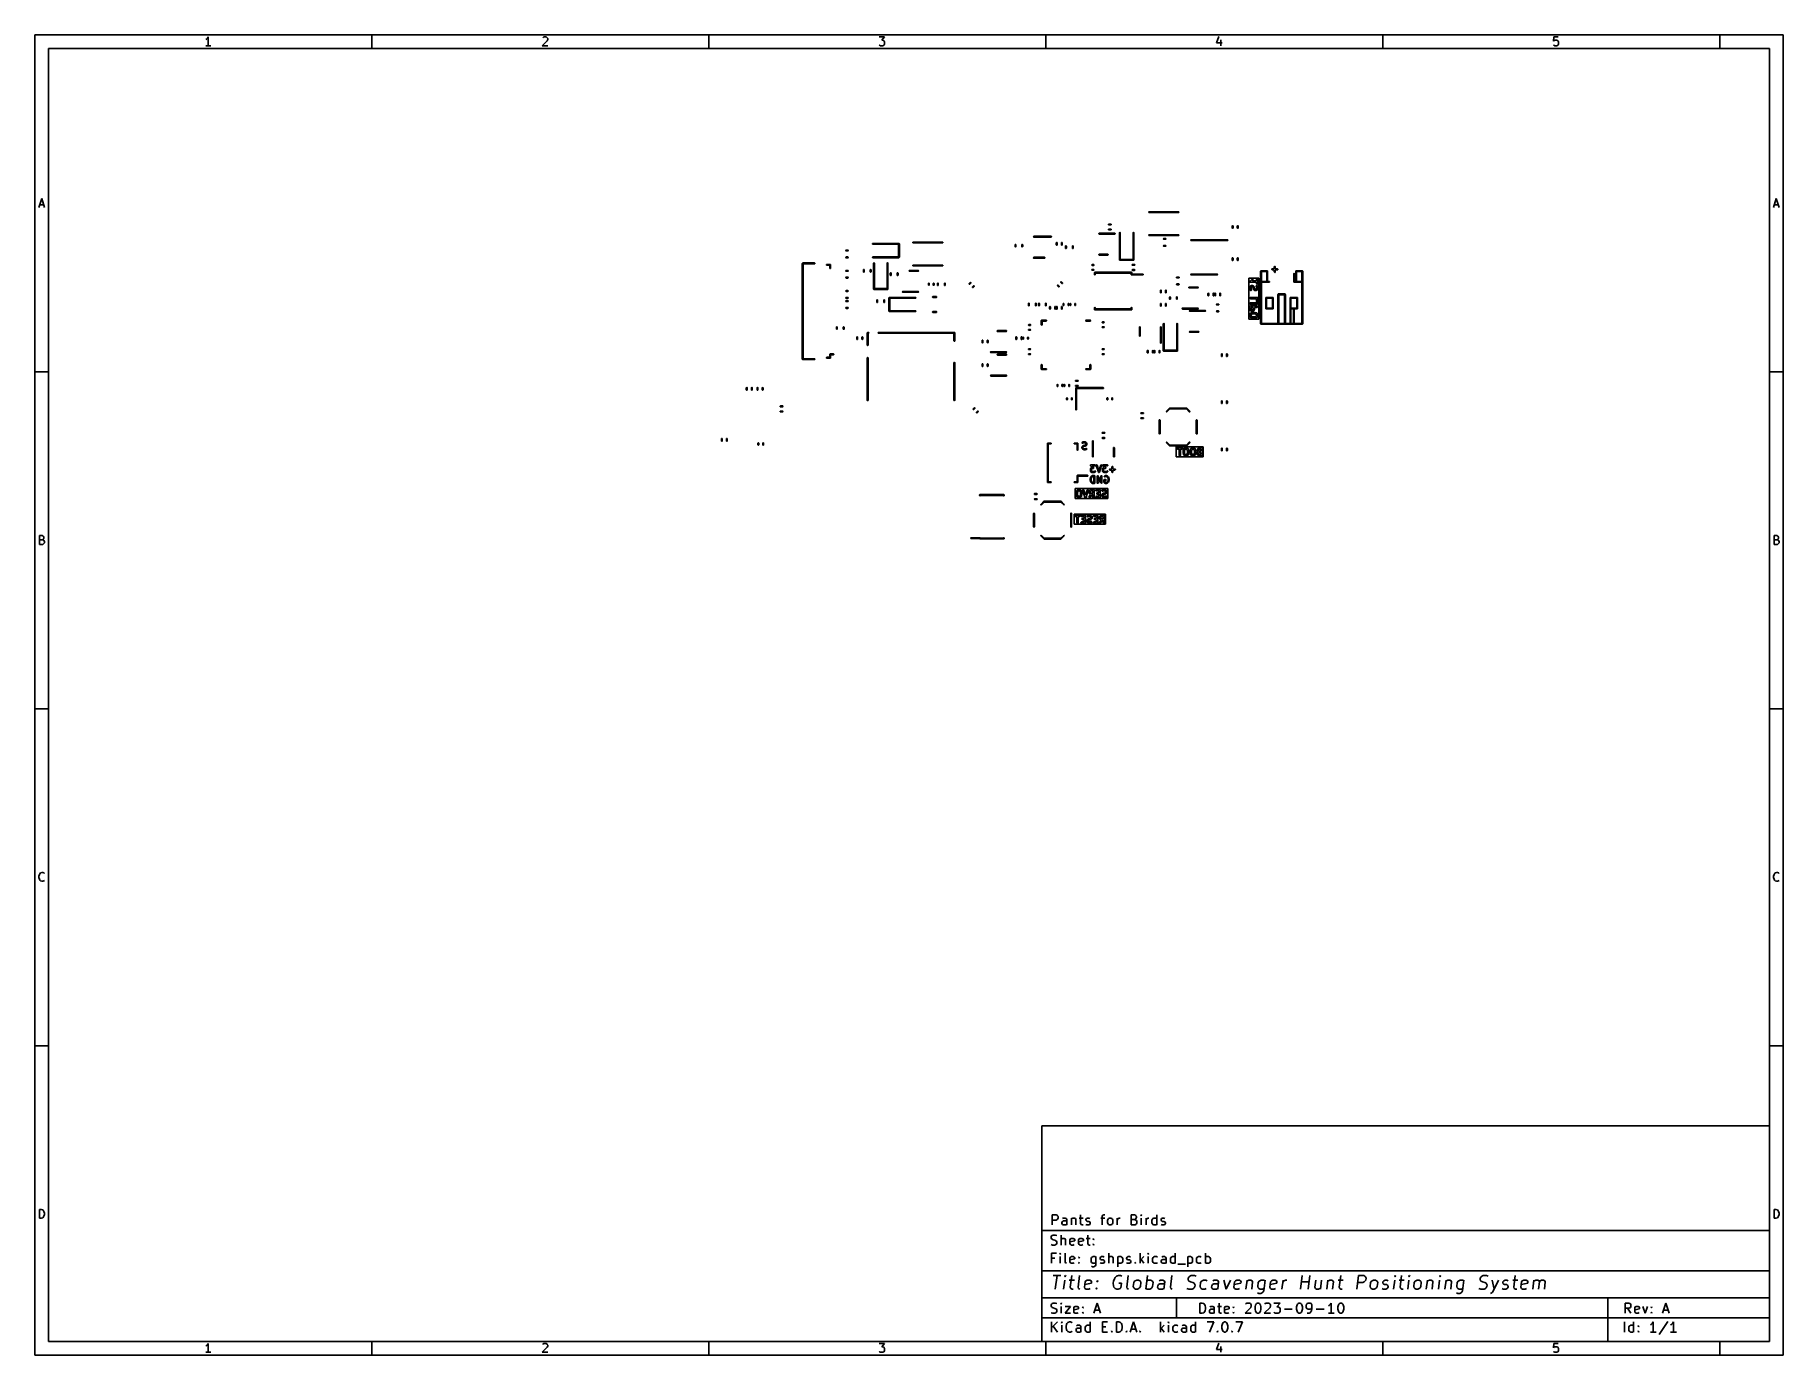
# Model space of a CAD drawing. Extents: x 0.4 to 10.6, y -8.1 to -0.4.
import ezdxf

# ---------------------------------------------------------------- set-up
doc = ezdxf.new("R2010")
doc.units = 0
doc.header["$MEASUREMENT"] = 0
doc.layers.add('BLACK', color=7, linetype='CONTINUOUS')

msp = doc.modelspace()

# ---------------------------------------------------------------- linework, layer by layer
at = {"layer": 'BLACK', "linetype": 'CONTINUOUS'}
for p, q in [((0.3937, -0.3937), (10.6063, -0.3937)), ((0.3937, -8.1063), (0.3937, -0.3937)), ((1.40621, -0.40526), (1.40134, -0.41257)), ((1.40621, -0.45644), (1.40621, -0.40526)), ((2.3622, -0.47244), (2.3622, -0.3937)), ((3.36009, -0.41013), (3.36253, -0.4077)), ((3.36253, -0.4077), (3.3674, -0.40526)), ((3.3674, -0.40526), (3.37959, -0.40526)), ((3.37959, -0.40526), (3.38446, -0.4077)), ((3.38446, -0.4077), (3.3869, -0.41013)), ((4.33071, -0.47244), (4.33071, -0.3937)), ((5.32616, -0.40526), (5.35784, -0.40526)), ((5.35784, -0.40526), (5.34078, -0.42476)), ((6.29921, -0.47244), (6.29921, -0.3937)), ((7.30928, -0.40282), (7.2971, -0.43938)), ((8.26772, -0.47244), (8.26772, -0.3937)), ((9.26804, -0.40526), (9.2656, -0.42963)), ((9.29241, -0.40526), (9.26804, -0.40526)), ((10.2362, -0.47244), (10.2362, -0.3937)), ((10.6063, -0.3937), (10.6063, -8.1063)), ((0.47244, -0.47244), (10.5276, -0.47244)), ((0.47244, -8.02756), (0.47244, -0.47244)), ((1.39646, -0.41745), (1.39159, -0.41988)), ((1.42083, -0.45644), (1.39159, -0.45644)), ((1.40134, -0.41257), (1.39646, -0.41745)), ((3.3869, -0.42719), (3.35765, -0.45644)), ((3.35765, -0.45644), (3.38934, -0.45644)), ((3.3869, -0.41013), (3.38934, -0.41501)), ((3.38934, -0.41988), (3.3869, -0.42719)), ((3.38934, -0.41501), (3.38934, -0.41988)), ((5.32859, -0.454), (5.32616, -0.45157)), ((5.33347, -0.45644), (5.32859, -0.454)), ((5.34809, -0.45644), (5.33347, -0.45644)), ((5.34078, -0.42476), (5.34809, -0.42476)), ((5.34809, -0.42476), (5.35297, -0.42719)), ((5.35297, -0.454), (5.34809, -0.45644)), ((5.35297, -0.42719), (5.3554, -0.42963)), ((5.3554, -0.45157), (5.35297, -0.454)), ((5.3554, -0.42963), (5.35784, -0.43451)), ((5.35784, -0.44669), (5.3554, -0.45157)), ((5.35784, -0.43451), (5.35784, -0.44669)), ((7.2971, -0.43938), (7.32878, -0.43938)), ((7.32147, -0.42232), (7.32147, -0.45644)), ((9.2656, -0.42963), (9.26804, -0.42719)), ((9.26804, -0.454), (9.2656, -0.45157)), ((9.26804, -0.42719), (9.27291, -0.42476)), ((9.27291, -0.45644), (9.26804, -0.454)), ((9.27291, -0.42476), (9.2851, -0.42476)), ((9.2851, -0.45644), (9.27291, -0.45644)), ((9.2851, -0.42476), (9.28997, -0.42719)), ((9.28997, -0.454), (9.2851, -0.45644)), ((9.28997, -0.42719), (9.29241, -0.42963)), ((9.29241, -0.45157), (9.28997, -0.454)), ((9.29241, -0.42963), (9.29485, -0.43451)), ((9.29485, -0.44669), (9.29241, -0.45157)), ((9.29485, -0.43451), (9.29485, -0.44669)), ((10.5276, -0.47244), (10.5276, -8.02756)), ((0.41601, -1.40132), (0.43307, -1.35014)), ((0.42089, -1.3867), (0.44526, -1.3867)), ((0.43307, -1.35014), (0.45013, -1.40132)), ((6.90012, -1.42874), (6.90081, -1.42707)), ((6.90081, -1.43041), (6.90012, -1.42874)), ((6.90081, -1.42707), (6.90248, -1.42638)), ((6.90248, -1.42638), (7.0739, -1.42638)), ((7.0739, -1.42638), (7.07557, -1.42707)), ((7.07557, -1.42707), (7.07626, -1.42874)), ((7.07626, -1.42874), (7.07557, -1.43041)), ((10.5499, -1.40132), (10.5669, -1.35014)), ((10.5547, -1.3867), (10.5791, -1.3867)), ((10.5669, -1.35014), (10.584, -1.40132)), ((6.66482, -1.50079), (6.66551, -1.49912)), ((6.66551, -1.50246), (6.66482, -1.50079)), ((6.66482, -1.53071), (6.66551, -1.52904)), ((6.66551, -1.53238), (6.66482, -1.53071)), ((6.66551, -1.49912), (6.66718, -1.49843)), ((6.66718, -1.50315), (6.66551, -1.50246)), ((6.66551, -1.52904), (6.66718, -1.52835)), ((6.66718, -1.49843), (6.67928, -1.49843)), ((6.67928, -1.50315), (6.66718, -1.50315)), ((6.66718, -1.52835), (6.67928, -1.52835)), ((6.67928, -1.49843), (6.68095, -1.49912)), ((6.68095, -1.50246), (6.67928, -1.50315)), ((6.67928, -1.52835), (6.68095, -1.52904)), ((6.68095, -1.49912), (6.68164, -1.50079)), ((6.68164, -1.50079), (6.68095, -1.50246)), ((6.68095, -1.52904), (6.68164, -1.53071)), ((6.68164, -1.53071), (6.68095, -1.53238)), ((6.90248, -1.4311), (6.90081, -1.43041)), ((7.0739, -1.4311), (6.90248, -1.4311)), ((7.07557, -1.43041), (7.0739, -1.4311)), ((7.38819, -1.5097), (7.38888, -1.50803)), ((7.38819, -1.5218), (7.38819, -1.5097)), ((7.38888, -1.52347), (7.38819, -1.5218)), ((7.38888, -1.50803), (7.39055, -1.50734)), ((7.39055, -1.52416), (7.38888, -1.52347)), ((7.39055, -1.50734), (7.39222, -1.50803)), ((7.39222, -1.52347), (7.39055, -1.52416)), ((7.39222, -1.50803), (7.39291, -1.5097)), ((7.39291, -1.5218), (7.39222, -1.52347)), ((7.39291, -1.5097), (7.39291, -1.5218)), ((7.41811, -1.5097), (7.4188, -1.50803)), ((7.41811, -1.5218), (7.41811, -1.5097)), ((7.4188, -1.52347), (7.41811, -1.5218)), ((7.4188, -1.50803), (7.42047, -1.50734)), ((7.42047, -1.52416), (7.4188, -1.52347)), ((7.42047, -1.50734), (7.42214, -1.50803)), ((7.42214, -1.52347), (7.42047, -1.52416)), ((7.42214, -1.50803), (7.42283, -1.5097)), ((7.42283, -1.5218), (7.42214, -1.52347)), ((7.42283, -1.5097), (7.42283, -1.5218)), ((5.28701, -1.61417), (5.2877, -1.6125)), ((5.2877, -1.61584), (5.28701, -1.61417)), ((5.2877, -1.6125), (5.28937, -1.61181)), ((5.28937, -1.61654), (5.2877, -1.61584)), ((5.28937, -1.61181), (5.44134, -1.61181)), ((5.43898, -1.61654), (5.28937, -1.61654)), ((5.43898, -1.69055), (5.43898, -1.61654)), ((5.44134, -1.61181), (5.44301, -1.6125)), ((5.44301, -1.6125), (5.4437, -1.61417)), ((5.4437, -1.61417), (5.4437, -1.69291)), ((5.52216, -1.60591), (5.52285, -1.60424)), ((5.52285, -1.60758), (5.52216, -1.60591)), ((5.52285, -1.60424), (5.52453, -1.60354)), ((5.52453, -1.60827), (5.52285, -1.60758)), ((5.52453, -1.60354), (5.69595, -1.60354)), ((5.69595, -1.60827), (5.52453, -1.60827)), ((5.69595, -1.60354), (5.69762, -1.60424)), ((5.69762, -1.60758), (5.69595, -1.60827)), ((5.69762, -1.60424), (5.69831, -1.60591)), ((5.69831, -1.60591), (5.69762, -1.60758)), ((6.11929, -1.61947), (6.11998, -1.6178)), ((6.11929, -1.63053), (6.11929, -1.61947)), ((6.11998, -1.6322), (6.11929, -1.63053)), ((6.11998, -1.6178), (6.12165, -1.6171)), ((6.12165, -1.6329), (6.11998, -1.6322)), ((6.12165, -1.6171), (6.12332, -1.6178)), ((6.12332, -1.6322), (6.12165, -1.6329)), ((6.12332, -1.6178), (6.12402, -1.61947)), ((6.12402, -1.63053), (6.12332, -1.6322)), ((6.12402, -1.61947), (6.12402, -1.63053)), ((6.15945, -1.61947), (6.16014, -1.6178)), ((6.15945, -1.63053), (6.15945, -1.61947)), ((6.16014, -1.6322), (6.15945, -1.63053)), ((6.16014, -1.6178), (6.16181, -1.6171)), ((6.16181, -1.6329), (6.16014, -1.6322)), ((6.16181, -1.6171), (6.16348, -1.6178)), ((6.16348, -1.6322), (6.16181, -1.6329)), ((6.16348, -1.6178), (6.16417, -1.61947)), ((6.16417, -1.63053), (6.16348, -1.6322)), ((6.16417, -1.61947), (6.16417, -1.63053)), ((6.22598, -1.57244), (6.22668, -1.57077)), ((6.22668, -1.57411), (6.22598, -1.57244)), ((6.22668, -1.57077), (6.22835, -1.57008)), ((6.22835, -1.5748), (6.22668, -1.57411)), ((6.22835, -1.57008), (6.25984, -1.57008)), ((6.25984, -1.5748), (6.22835, -1.5748)), ((6.25984, -1.57008), (6.33071, -1.57008)), ((6.33071, -1.5748), (6.25984, -1.5748)), ((6.33071, -1.57008), (6.33238, -1.57077)), ((6.33238, -1.57411), (6.33071, -1.5748)), ((6.33238, -1.57077), (6.33307, -1.57244)), ((6.33307, -1.57244), (6.33238, -1.57411)), ((6.36063, -1.60812), (6.36132, -1.60645)), ((6.36063, -1.62022), (6.36063, -1.60812)), ((6.36132, -1.62189), (6.36063, -1.62022)), ((6.36132, -1.60645), (6.36299, -1.60576)), ((6.36299, -1.62258), (6.36132, -1.62189)), ((6.36299, -1.60576), (6.36466, -1.60645)), ((6.36466, -1.62189), (6.36299, -1.62258)), ((6.36466, -1.60645), (6.36535, -1.60812)), ((6.36535, -1.62022), (6.36466, -1.62189)), ((6.36535, -1.60812), (6.36535, -1.62022)), ((6.39055, -1.60812), (6.39124, -1.60645)), ((6.39055, -1.62022), (6.39055, -1.60812)), ((6.39124, -1.62189), (6.39055, -1.62022)), ((6.39124, -1.60645), (6.39291, -1.60576)), ((6.39291, -1.62258), (6.39124, -1.62189)), ((6.39291, -1.60576), (6.39458, -1.60645)), ((6.39458, -1.62189), (6.39291, -1.62258)), ((6.39458, -1.60645), (6.39528, -1.60812)), ((6.39528, -1.62022), (6.39458, -1.62189)), ((6.39528, -1.60812), (6.39528, -1.62022)), ((6.41457, -1.62832), (6.41526, -1.62665)), ((6.41457, -1.63939), (6.41457, -1.62832)), ((6.41526, -1.62665), (6.41693, -1.62596)), ((6.41693, -1.62596), (6.4186, -1.62665)), ((6.4186, -1.62665), (6.41929, -1.62832)), ((6.41929, -1.62832), (6.41929, -1.63939)), ((6.45472, -1.62832), (6.45542, -1.62665)), ((6.45472, -1.63939), (6.45472, -1.62832)), ((6.45542, -1.62665), (6.45709, -1.62596)), ((6.45709, -1.62596), (6.45876, -1.62665)), ((6.45876, -1.62665), (6.45945, -1.62832)), ((6.45945, -1.62832), (6.45945, -1.63939)), ((6.60837, -1.55472), (6.60906, -1.55305)), ((6.60906, -1.55639), (6.60837, -1.55472)), ((6.60906, -1.55305), (6.61073, -1.55236)), ((6.61073, -1.55709), (6.60906, -1.55639)), ((6.61073, -1.55236), (6.63632, -1.55236)), ((6.63632, -1.55709), (6.61073, -1.55709)), ((6.63632, -1.55236), (6.70226, -1.55236)), ((6.70226, -1.55709), (6.63632, -1.55709)), ((6.66718, -1.53307), (6.66551, -1.53238)), ((6.67928, -1.53307), (6.66718, -1.53307)), ((6.68095, -1.53238), (6.67928, -1.53307)), ((6.70226, -1.55236), (6.70393, -1.55305)), ((6.70393, -1.55639), (6.70226, -1.55709)), ((6.70393, -1.55305), (6.70463, -1.55472)), ((6.70463, -1.55472), (6.70393, -1.55639)), ((6.72992, -1.54921), (6.73061, -1.54754)), ((6.72992, -1.70709), (6.72992, -1.54921)), ((6.73061, -1.54754), (6.73228, -1.54685)), ((6.73228, -1.54685), (6.73395, -1.54754)), ((6.73395, -1.54754), (6.73465, -1.54921)), ((6.73465, -1.54921), (6.73465, -1.70472)), ((6.80866, -1.54921), (6.80935, -1.54754)), ((6.80866, -1.70472), (6.80866, -1.54921)), ((6.80935, -1.54754), (6.81102, -1.54685)), ((6.81102, -1.54685), (6.81269, -1.54754)), ((6.81269, -1.54754), (6.81339, -1.54921)), ((6.81339, -1.54921), (6.81339, -1.70709)), ((6.90012, -1.56339), (6.90081, -1.56172)), ((6.90081, -1.56506), (6.90012, -1.56339)), ((6.90081, -1.56172), (6.90248, -1.56102)), ((6.90248, -1.56575), (6.90081, -1.56506)), ((6.90248, -1.56102), (7.0739, -1.56102)), ((7.0739, -1.56575), (6.90248, -1.56575)), ((6.98571, -1.58524), (6.9864, -1.58357)), ((6.9864, -1.58691), (6.98571, -1.58524)), ((6.98571, -1.62539), (6.9864, -1.62372)), ((6.9864, -1.62706), (6.98571, -1.62539)), ((6.9864, -1.58357), (6.98807, -1.58287)), ((6.98807, -1.5876), (6.9864, -1.58691)), ((6.9864, -1.62372), (6.98807, -1.62303)), ((6.98807, -1.62776), (6.9864, -1.62706)), ((6.98807, -1.58287), (6.99914, -1.58287)), ((6.99914, -1.5876), (6.98807, -1.5876)), ((6.98807, -1.62303), (6.99914, -1.62303)), ((6.99914, -1.62776), (6.98807, -1.62776)), ((6.99914, -1.58287), (7.00081, -1.58357)), ((7.00081, -1.58691), (6.99914, -1.5876)), ((6.99914, -1.62303), (7.00081, -1.62372)), ((7.00081, -1.62706), (6.99914, -1.62776)), ((7.00081, -1.58357), (7.0015, -1.58524)), ((7.0015, -1.58524), (7.00081, -1.58691)), ((7.00081, -1.62372), (7.0015, -1.62539)), ((7.0015, -1.62539), (7.00081, -1.62706)), ((7.0739, -1.56102), (7.07557, -1.56172)), ((7.07557, -1.56506), (7.0739, -1.56575)), ((7.07557, -1.56172), (7.07626, -1.56339)), ((7.07626, -1.56339), (7.07557, -1.56506)), ((7.14528, -1.59213), (7.14597, -1.59046)), ((7.14597, -1.5938), (7.14528, -1.59213)), ((7.14597, -1.59046), (7.14764, -1.58976)), ((7.14764, -1.59449), (7.14597, -1.5938)), ((7.14764, -1.58976), (7.22441, -1.58976)), ((7.22441, -1.59449), (7.14764, -1.59449)), ((7.22441, -1.58976), (7.36024, -1.58976)), ((7.36024, -1.59449), (7.22441, -1.59449)), ((7.36024, -1.58976), (7.36191, -1.59046)), ((7.36191, -1.5938), (7.36024, -1.59449)), ((7.36191, -1.59046), (7.3626, -1.59213)), ((7.3626, -1.59213), (7.36191, -1.5938)), ((4.87677, -1.72835), (4.87746, -1.72668)), ((4.87677, -2.2874), (4.87677, -1.72835)), ((4.87746, -1.72668), (4.87913, -1.72598)), ((4.87913, -1.72598), (4.94764, -1.72598)), ((4.94764, -1.73071), (4.8815, -1.73071)), ((4.8815, -1.73071), (4.8815, -2.28504)), ((4.94764, -1.72598), (4.94931, -1.72668)), ((4.94931, -1.73002), (4.94764, -1.73071)), ((4.94931, -1.72668), (4.95, -1.72835)), ((4.95, -1.72835), (4.94931, -1.73002)), ((5.01732, -1.73622), (5.01801, -1.73455)), ((5.01801, -1.73455), (5.01969, -1.73386)), ((5.01969, -1.73386), (5.03937, -1.73386)), ((5.03937, -1.73386), (5.04104, -1.73455)), ((5.04104, -1.73455), (5.04173, -1.73622)), ((5.1299, -1.65315), (5.13059, -1.65148)), ((5.13059, -1.65482), (5.1299, -1.65315)), ((5.1299, -1.69331), (5.13059, -1.69164)), ((5.13059, -1.69498), (5.1299, -1.69331)), ((5.13059, -1.65148), (5.13226, -1.65079)), ((5.13226, -1.65551), (5.13059, -1.65482)), ((5.13059, -1.69164), (5.13226, -1.69094)), ((5.13226, -1.69567), (5.13059, -1.69498)), ((5.13226, -1.65079), (5.14333, -1.65079)), ((5.14333, -1.65551), (5.13226, -1.65551)), ((5.13226, -1.69094), (5.14333, -1.69094)), ((5.14333, -1.69567), (5.13226, -1.69567)), ((5.14333, -1.65079), (5.145, -1.65148)), ((5.145, -1.65482), (5.14333, -1.65551)), ((5.14333, -1.69094), (5.145, -1.69164)), ((5.145, -1.69498), (5.14333, -1.69567)), ((5.145, -1.65148), (5.14569, -1.65315)), ((5.14569, -1.65315), (5.145, -1.65482)), ((5.145, -1.69164), (5.14569, -1.69331)), ((5.14569, -1.69331), (5.145, -1.69498)), ((5.28701, -1.69291), (5.2877, -1.69124)), ((5.2877, -1.69458), (5.28701, -1.69291)), ((5.2877, -1.69124), (5.28937, -1.69055)), ((5.28937, -1.69528), (5.2877, -1.69458)), ((5.28937, -1.69055), (5.43898, -1.69055)), ((5.44134, -1.69528), (5.28937, -1.69528)), ((5.29291, -1.72638), (5.29361, -1.72471)), ((5.29291, -1.87835), (5.29291, -1.72638)), ((5.29361, -1.72471), (5.29528, -1.72402)), ((5.29528, -1.72402), (5.29695, -1.72471)), ((5.29695, -1.72471), (5.29764, -1.72638)), ((5.29764, -1.72638), (5.29764, -1.87598)), ((5.37165, -1.72638), (5.37235, -1.72471)), ((5.37165, -1.87598), (5.37165, -1.72638)), ((5.37235, -1.72471), (5.37402, -1.72402)), ((5.37402, -1.72402), (5.37569, -1.72471)), ((5.37569, -1.72471), (5.37638, -1.72638)), ((5.37638, -1.72638), (5.37638, -1.87835)), ((5.44301, -1.69458), (5.44134, -1.69528)), ((5.4437, -1.69291), (5.44301, -1.69458)), ((6.22598, -1.69528), (6.22668, -1.69361)), ((6.22668, -1.69695), (6.22598, -1.69528)), ((6.22668, -1.69361), (6.22835, -1.69291)), ((6.22835, -1.69764), (6.22668, -1.69695)), ((6.22835, -1.69291), (6.25984, -1.69291)), ((6.25984, -1.69764), (6.22835, -1.69764)), ((6.25984, -1.69291), (6.29134, -1.69291)), ((6.29134, -1.69764), (6.25984, -1.69764)), ((6.29134, -1.69291), (6.29301, -1.69361)), ((6.29301, -1.69695), (6.29134, -1.69764)), ((6.29301, -1.69361), (6.2937, -1.69528)), ((6.2937, -1.69528), (6.29301, -1.69695)), ((6.41526, -1.64106), (6.41457, -1.63939)), ((6.41693, -1.64176), (6.41526, -1.64106)), ((6.4186, -1.64106), (6.41693, -1.64176)), ((6.41929, -1.63939), (6.4186, -1.64106)), ((6.45542, -1.64106), (6.45472, -1.63939)), ((6.45709, -1.64176), (6.45542, -1.64106)), ((6.45876, -1.64106), (6.45709, -1.64176)), ((6.45945, -1.63939), (6.45876, -1.64106)), ((6.5682, -1.7378), (6.56889, -1.73612)), ((6.56889, -1.73612), (6.57056, -1.73543)), ((6.57056, -1.73543), (6.57905, -1.73543)), ((6.57905, -1.73543), (6.58072, -1.73612)), ((6.58072, -1.73612), (6.58141, -1.7378)), ((6.60837, -1.67756), (6.60906, -1.67589)), ((6.60906, -1.67923), (6.60837, -1.67756)), ((6.60906, -1.67589), (6.61073, -1.6752)), ((6.61073, -1.67992), (6.60906, -1.67923)), ((6.61073, -1.6752), (6.63632, -1.6752)), ((6.63632, -1.67992), (6.61073, -1.67992)), ((6.63632, -1.6752), (6.66191, -1.6752)), ((6.66191, -1.67992), (6.63632, -1.67992)), ((6.66191, -1.6752), (6.66358, -1.67589)), ((6.66358, -1.67923), (6.66191, -1.67992)), ((6.66358, -1.67589), (6.66427, -1.67756)), ((6.66427, -1.67756), (6.66358, -1.67923)), ((6.73061, -1.70876), (6.72992, -1.70709)), ((6.73228, -1.70945), (6.73061, -1.70876)), ((6.81102, -1.70945), (6.73228, -1.70945)), ((6.73465, -1.70472), (6.80866, -1.70472)), ((6.80261, -1.73701), (6.8033, -1.73534)), ((6.8033, -1.73534), (6.80497, -1.73465)), ((6.80497, -1.73465), (6.81707, -1.73465)), ((6.81269, -1.70876), (6.81102, -1.70945)), ((6.81339, -1.70709), (6.81269, -1.70876)), ((6.81707, -1.73465), (6.81874, -1.73534)), ((6.81874, -1.73534), (6.81943, -1.73701)), ((7.38819, -1.69769), (7.38888, -1.69602)), ((7.38819, -1.70979), (7.38819, -1.69769)), ((7.38888, -1.71146), (7.38819, -1.70979)), ((7.38888, -1.69602), (7.39055, -1.69533)), ((7.39055, -1.71215), (7.38888, -1.71146)), ((7.39055, -1.69533), (7.39222, -1.69602)), ((7.39222, -1.71146), (7.39055, -1.71215)), ((7.39222, -1.69602), (7.39291, -1.69769)), ((7.39291, -1.70979), (7.39222, -1.71146)), ((7.39291, -1.69769), (7.39291, -1.70979)), ((7.41811, -1.69769), (7.4188, -1.69602)), ((7.41811, -1.70979), (7.41811, -1.69769)), ((7.4188, -1.71146), (7.41811, -1.70979)), ((7.4188, -1.69602), (7.42047, -1.69533)), ((7.42047, -1.71215), (7.4188, -1.71146)), ((7.42047, -1.69533), (7.42214, -1.69602)), ((7.42214, -1.71146), (7.42047, -1.71215)), ((7.42214, -1.69602), (7.42283, -1.69769)), ((7.42283, -1.70979), (7.42214, -1.71146)), ((7.42283, -1.69769), (7.42283, -1.70979)), ((5.01801, -1.73789), (5.01732, -1.73622)), ((5.01969, -1.73858), (5.01801, -1.73789)), ((5.03701, -1.73858), (5.01969, -1.73858)), ((5.03701, -1.75591), (5.03701, -1.73858)), ((5.0377, -1.75758), (5.03701, -1.75591)), ((5.03937, -1.75827), (5.0377, -1.75758)), ((5.04104, -1.75758), (5.03937, -1.75827)), ((5.04173, -1.75591), (5.04104, -1.75758)), ((5.04173, -1.73622), (5.04173, -1.75591)), ((5.1299, -1.77126), (5.13059, -1.76959)), ((5.13059, -1.77293), (5.1299, -1.77126)), ((5.1299, -1.81142), (5.13059, -1.80975)), ((5.13059, -1.81309), (5.1299, -1.81142)), ((5.13059, -1.76959), (5.13226, -1.7689)), ((5.13226, -1.77362), (5.13059, -1.77293)), ((5.13059, -1.80975), (5.13226, -1.80906)), ((5.13226, -1.81378), (5.13059, -1.81309)), ((5.13226, -1.7689), (5.14333, -1.7689)), ((5.14333, -1.77362), (5.13226, -1.77362)), ((5.13226, -1.80906), (5.14333, -1.80906)), ((5.14333, -1.81378), (5.13226, -1.81378)), ((5.14333, -1.7689), (5.145, -1.76959)), ((5.145, -1.77293), (5.14333, -1.77362)), ((5.14333, -1.80906), (5.145, -1.80975)), ((5.145, -1.81309), (5.14333, -1.81378)), ((5.145, -1.76959), (5.14569, -1.77126)), ((5.14569, -1.77126), (5.145, -1.77293)), ((5.145, -1.80975), (5.14569, -1.81142)), ((5.14569, -1.81142), (5.145, -1.81309)), ((5.23346, -1.76612), (5.23416, -1.76445)), ((5.23346, -1.77719), (5.23346, -1.76612)), ((5.23416, -1.77886), (5.23346, -1.77719)), ((5.23416, -1.76445), (5.23583, -1.76376)), ((5.23583, -1.77955), (5.23416, -1.77886)), ((5.23583, -1.76376), (5.2375, -1.76445)), ((5.2375, -1.77886), (5.23583, -1.77955)), ((5.2375, -1.76445), (5.23819, -1.76612)), ((5.23819, -1.77719), (5.2375, -1.77886)), ((5.23819, -1.76612), (5.23819, -1.77719)), ((5.27362, -1.76612), (5.27431, -1.76445)), ((5.27362, -1.77719), (5.27362, -1.76612)), ((5.27431, -1.77886), (5.27362, -1.77719)), ((5.27431, -1.76445), (5.27598, -1.76376)), ((5.27598, -1.77955), (5.27431, -1.77886)), ((5.27598, -1.76376), (5.27765, -1.76445)), ((5.27765, -1.77886), (5.27598, -1.77955)), ((5.27765, -1.76445), (5.27835, -1.76612)), ((5.27835, -1.77719), (5.27765, -1.77886)), ((5.27835, -1.76612), (5.27835, -1.77719)), ((5.39094, -1.7858), (5.39164, -1.78413)), ((5.39094, -1.79687), (5.39094, -1.7858)), ((5.39164, -1.79854), (5.39094, -1.79687)), ((5.39164, -1.78413), (5.39331, -1.78344)), ((5.39331, -1.79924), (5.39164, -1.79854)), ((5.39331, -1.78344), (5.39498, -1.78413)), ((5.39498, -1.79854), (5.39331, -1.79924)), ((5.39498, -1.78413), (5.39567, -1.7858)), ((5.39567, -1.79687), (5.39498, -1.79854)), ((5.39567, -1.7858), (5.39567, -1.79687)), ((5.4311, -1.7858), (5.43179, -1.78413)), ((5.4311, -1.79687), (5.4311, -1.7858)), ((5.43179, -1.79854), (5.4311, -1.79687)), ((5.43179, -1.78413), (5.43346, -1.78344)), ((5.43346, -1.79924), (5.43179, -1.79854)), ((5.43346, -1.78344), (5.43513, -1.78413)), ((5.43513, -1.79854), (5.43346, -1.79924)), ((5.43513, -1.78413), (5.43583, -1.7858)), ((5.43583, -1.79687), (5.43513, -1.79854)), ((5.43583, -1.7858), (5.43583, -1.79687)), ((5.50108, -1.77126), (5.50177, -1.76959)), ((5.50177, -1.77293), (5.50108, -1.77126)), ((5.50177, -1.76959), (5.50344, -1.7689)), ((5.50344, -1.77362), (5.50177, -1.77293)), ((5.50344, -1.7689), (5.52904, -1.7689)), ((5.52904, -1.77362), (5.50344, -1.77362)), ((5.52216, -1.74055), (5.52285, -1.73888)), ((5.52285, -1.74222), (5.52216, -1.74055)), ((5.52285, -1.73888), (5.52453, -1.73819)), ((5.52453, -1.74291), (5.52285, -1.74222)), ((5.52453, -1.73819), (5.69595, -1.73819)), ((5.69595, -1.74291), (5.52453, -1.74291)), ((5.52904, -1.7689), (5.55463, -1.7689)), ((5.55463, -1.77362), (5.52904, -1.77362)), ((5.55463, -1.7689), (5.5563, -1.76959)), ((5.5563, -1.77293), (5.55463, -1.77362)), ((5.5563, -1.76959), (5.55699, -1.77126)), ((5.55699, -1.77126), (5.5563, -1.77293)), ((5.69595, -1.73819), (5.69762, -1.73888)), ((5.69762, -1.74222), (5.69595, -1.74291)), ((5.69762, -1.73888), (5.69831, -1.74055)), ((5.69831, -1.74055), (5.69762, -1.74222)), ((6.38655, -1.83737), (6.38724, -1.8357)), ((6.38724, -1.83904), (6.38655, -1.83737)), ((6.38724, -1.8357), (6.38891, -1.83501)), ((6.38891, -1.83501), (6.39058, -1.8357)), ((6.39058, -1.8357), (6.39658, -1.8417)), ((6.56889, -1.73947), (6.5682, -1.7378)), ((6.5682, -1.76614), (6.56889, -1.76447)), ((6.56889, -1.76781), (6.5682, -1.76614)), ((6.57056, -1.74016), (6.56889, -1.73947)), ((6.56889, -1.76447), (6.57056, -1.76378)), ((6.57056, -1.7685), (6.56889, -1.76781)), ((6.57905, -1.74016), (6.57056, -1.74016)), ((6.57056, -1.76378), (6.57905, -1.76378)), ((6.57905, -1.7685), (6.57056, -1.7685)), ((6.58072, -1.73947), (6.57905, -1.74016)), ((6.57905, -1.76378), (6.58072, -1.76447)), ((6.58072, -1.76781), (6.57905, -1.7685)), ((6.58141, -1.7378), (6.58072, -1.73947)), ((6.58072, -1.76447), (6.58141, -1.76614)), ((6.58141, -1.76614), (6.58072, -1.76781)), ((6.58327, -1.78248), (6.58396, -1.78081)), ((6.58327, -1.79272), (6.58327, -1.78248)), ((6.58396, -1.79439), (6.58327, -1.79272)), ((6.58396, -1.78081), (6.58563, -1.78012)), ((6.58563, -1.79508), (6.58396, -1.79439)), ((6.58563, -1.78012), (6.69291, -1.78012)), ((6.5873, -1.79439), (6.58563, -1.79508)), ((6.58799, -1.79272), (6.5873, -1.79439)), ((6.69291, -1.78484), (6.58799, -1.78484)), ((6.58799, -1.78484), (6.58799, -1.79272)), ((6.69291, -1.78012), (6.8002, -1.78012)), ((6.79783, -1.78484), (6.69291, -1.78484)), ((6.79783, -1.79272), (6.79783, -1.78484)), ((6.79853, -1.79439), (6.79783, -1.79272)), ((6.8002, -1.79508), (6.79853, -1.79439)), ((6.8002, -1.78012), (6.80187, -1.78081)), ((6.86614, -1.79508), (6.8002, -1.79508)), ((6.80187, -1.78081), (6.80256, -1.78248)), ((6.80256, -1.78248), (6.80256, -1.79035)), ((6.80256, -1.79035), (6.86614, -1.79035)), ((6.8033, -1.73868), (6.80261, -1.73701)), ((6.80261, -1.76693), (6.8033, -1.76526)), ((6.8033, -1.7686), (6.80261, -1.76693)), ((6.80497, -1.73937), (6.8033, -1.73868)), ((6.8033, -1.76526), (6.80497, -1.76457)), ((6.80497, -1.76929), (6.8033, -1.7686)), ((6.81707, -1.73937), (6.80497, -1.73937)), ((6.80497, -1.76457), (6.81707, -1.76457)), ((6.81707, -1.76929), (6.80497, -1.76929)), ((6.81874, -1.73868), (6.81707, -1.73937)), ((6.81707, -1.76457), (6.81874, -1.76526)), ((6.81874, -1.7686), (6.81707, -1.76929)), ((6.81943, -1.73701), (6.81874, -1.73868)), ((6.81874, -1.76526), (6.81943, -1.76693)), ((6.81943, -1.76693), (6.81874, -1.7686)), ((6.86614, -1.79035), (6.86781, -1.79105)), ((6.86781, -1.79439), (6.86614, -1.79508)), ((6.86781, -1.79105), (6.8685, -1.79272)), ((6.8685, -1.79272), (6.86781, -1.79439)), ((7.06297, -1.81063), (7.06366, -1.80896)), ((7.06366, -1.8123), (7.06297, -1.81063)), ((7.06366, -1.80896), (7.06533, -1.80827)), ((7.06533, -1.81299), (7.06366, -1.8123)), ((7.06533, -1.80827), (7.0764, -1.80827)), ((7.0764, -1.81299), (7.06533, -1.81299)), ((7.0764, -1.80827), (7.07807, -1.80896)), ((7.07807, -1.8123), (7.0764, -1.81299)), ((7.07807, -1.80896), (7.07876, -1.81063)), ((7.07876, -1.81063), (7.07807, -1.8123)), ((7.14528, -1.7937), (7.14597, -1.79203)), ((7.14597, -1.79537), (7.14528, -1.7937)), ((7.14597, -1.79203), (7.14764, -1.79134)), ((7.14764, -1.79606), (7.14597, -1.79537)), ((7.14764, -1.79134), (7.22441, -1.79134)), ((7.22441, -1.79606), (7.14764, -1.79606)), ((7.22441, -1.79134), (7.30118, -1.79134)), ((7.30118, -1.79606), (7.22441, -1.79606)), ((7.30118, -1.79134), (7.30285, -1.79203)), ((7.30285, -1.79537), (7.30118, -1.79606)), ((7.30285, -1.79203), (7.30354, -1.7937)), ((7.30354, -1.7937), (7.30285, -1.79537)), ((7.48521, -2.05449), (7.48521, -1.81419)), ((7.48521, -1.81419), (7.5437, -1.81419)), ((7.49103, -1.83488), (7.49098, -1.83602)), ((7.49098, -1.83602), (7.49103, -1.83609)), ((7.49108, -1.83367), (7.49103, -1.83373)), ((7.49103, -1.83373), (7.49103, -1.83488)), ((7.49103, -1.83609), (7.49103, -1.83617)), ((7.49103, -1.83617), (7.4917, -1.83709)), ((7.49179, -1.83269), (7.49108, -1.83358)), ((7.49108, -1.83358), (7.49108, -1.83367)), ((7.4917, -1.83709), (7.49233, -1.83804)), ((7.49246, -1.83177), (7.49179, -1.83269)), ((7.49233, -1.83804), (7.49241, -1.83807)), ((7.49241, -1.83807), (7.49246, -1.83814)), ((7.49254, -1.83174), (7.49246, -1.83177)), ((7.49246, -1.83814), (7.49354, -1.83849)), ((7.49259, -1.83168), (7.49254, -1.83174)), ((7.49789, -1.82814), (7.49259, -1.83168)), ((7.50091, -1.82512), (7.49789, -1.82814)), ((7.5025, -1.82194), (7.50091, -1.82512)), ((7.50421, -1.82021), (7.5025, -1.82194)), ((7.50661, -1.81981), (7.50421, -1.82021)), ((7.50615, -1.83101), (7.50693, -1.83024)), ((7.53021, -1.83101), (7.50615, -1.83101)), ((7.50878, -1.8209), (7.50661, -1.81981)), ((7.50693, -1.83024), (7.50722, -1.82967)), ((7.50722, -1.82967), (7.50767, -1.82921)), ((7.50767, -1.82921), (7.50954, -1.82546)), ((7.5099, -1.82306), (7.50878, -1.8209)), ((7.50954, -1.82546), (7.5099, -1.82306)), ((7.53096, -1.82139), (7.53021, -1.8237)), ((7.53021, -1.8237), (7.53021, -1.83101)), ((7.53293, -1.81996), (7.53096, -1.82139)), ((7.53536, -1.81996), (7.53293, -1.81996)), ((7.53733, -1.82139), (7.53536, -1.81996)), ((7.53808, -1.8237), (7.53733, -1.82139)), ((7.53808, -1.8462), (7.53808, -1.8237)), ((7.5437, -1.81419), (7.5437, -2.05449)), ((7.55433, -1.77323), (7.55502, -1.77156)), ((7.55433, -2.0811), (7.55433, -1.77323)), ((7.55502, -1.77156), (7.55669, -1.77087)), ((7.55669, -1.77087), (7.59291, -1.77087)), ((7.55906, -1.77559), (7.55906, -1.83386)), ((7.59055, -1.77559), (7.55906, -1.77559)), ((7.55906, -1.83386), (7.59055, -1.83386)), ((7.59055, -1.83386), (7.59055, -1.77559)), ((7.59291, -1.77087), (7.59458, -1.77156)), ((7.59458, -1.77156), (7.59528, -1.77323)), ((7.59528, -1.77323), (7.59528, -1.83386)), ((7.59528, -1.83386), (7.60394, -1.83386)), ((7.60394, -1.83386), (7.60561, -1.83455)), ((7.60561, -1.83789), (7.60394, -1.83858)), ((7.60561, -1.83455), (7.6063, -1.83622)), ((7.6063, -1.83622), (7.60561, -1.83789)), ((7.61919, -1.76283), (7.6202, -1.76108)), ((7.61954, -1.76482), (7.61919, -1.76283)), ((7.62109, -1.76612), (7.61954, -1.76482)), ((7.6202, -1.76108), (7.6221, -1.76039)), ((7.6221, -1.76629), (7.62109, -1.76612)), ((7.6221, -1.76039), (7.63414, -1.76039)), ((7.63414, -1.76629), (7.6221, -1.76629)), ((7.63414, -1.74834), (7.63432, -1.74733)), ((7.63414, -1.76039), (7.63414, -1.74834)), ((7.63414, -1.77834), (7.63414, -1.76629)), ((7.63484, -1.78024), (7.63414, -1.77834)), ((7.63432, -1.74733), (7.63562, -1.74579)), ((7.63658, -1.78125), (7.63484, -1.78024)), ((7.63562, -1.74579), (7.63761, -1.74544)), ((7.63857, -1.7809), (7.63658, -1.78125)), ((7.63761, -1.74544), (7.63936, -1.74645)), ((7.63987, -1.77935), (7.63857, -1.7809)), ((7.63936, -1.74645), (7.64005, -1.74834)), ((7.64005, -1.77834), (7.63987, -1.77935)), ((7.64005, -1.74834), (7.64005, -1.76039)), ((7.64005, -1.76039), (7.6521, -1.76039)), ((7.6521, -1.76629), (7.64005, -1.76629)), ((7.64005, -1.76629), (7.64005, -1.77834)), ((7.6521, -1.76039), (7.65311, -1.76057)), ((7.65399, -1.7656), (7.6521, -1.76629)), ((7.65311, -1.76057), (7.65465, -1.76186)), ((7.655, -1.76385), (7.65399, -1.7656)), ((7.65465, -1.76186), (7.655, -1.76385)), ((7.74803, -1.78839), (7.74872, -1.78672)), ((7.74803, -1.83622), (7.74803, -1.78839)), ((7.74872, -1.83789), (7.74803, -1.83622)), ((7.74872, -1.78672), (7.75039, -1.78602)), ((7.75039, -1.83858), (7.74872, -1.83789)), ((7.75039, -1.78602), (7.75206, -1.78672)), ((7.75206, -1.78672), (7.75276, -1.78839)), ((7.75276, -1.78839), (7.75276, -1.83386)), ((7.75276, -1.83386), (7.75906, -1.83386)), ((7.75906, -1.77323), (7.75975, -1.77156)), ((7.75906, -1.83386), (7.75906, -1.77323)), ((7.75975, -1.77156), (7.76142, -1.77087)), ((7.76142, -1.77087), (7.79764, -1.77087)), ((7.76378, -1.77559), (7.76378, -1.83386)), ((7.79528, -1.77559), (7.76378, -1.77559)), ((7.76378, -1.83386), (7.79528, -1.83386)), ((7.79528, -1.83386), (7.79528, -1.77559)), ((7.79764, -1.77087), (7.79931, -1.77156)), ((7.79931, -1.77156), (7.8, -1.77323)), ((7.8, -1.77323), (7.8, -2.0811)), ((5.1299, -1.88937), (5.13059, -1.8877)), ((5.13059, -1.89104), (5.1299, -1.88937)), ((5.1299, -1.92953), (5.13059, -1.92786)), ((5.13059, -1.9312), (5.1299, -1.92953)), ((5.13059, -1.8877), (5.13226, -1.88701)), ((5.13226, -1.89173), (5.13059, -1.89104)), ((5.13059, -1.92786), (5.13226, -1.92717)), ((5.13226, -1.93189), (5.13059, -1.9312)), ((5.13226, -1.88701), (5.14333, -1.88701)), ((5.14333, -1.89173), (5.13226, -1.89173)), ((5.13226, -1.92717), (5.14333, -1.92717)), ((5.14333, -1.93189), (5.13226, -1.93189)), ((5.14333, -1.88701), (5.145, -1.8877)), ((5.145, -1.89104), (5.14333, -1.89173)), ((5.14333, -1.92717), (5.145, -1.92786)), ((5.145, -1.9312), (5.14333, -1.93189)), ((5.145, -1.8877), (5.14569, -1.88937)), ((5.14569, -1.88937), (5.145, -1.89104)), ((5.145, -1.92786), (5.14569, -1.92953)), ((5.14569, -1.92953), (5.145, -1.9312)), ((5.29361, -1.88002), (5.29291, -1.87835)), ((5.29291, -1.87835), (5.29291, -1.87835)), ((5.29528, -1.88071), (5.29361, -1.88002)), ((5.37402, -1.88071), (5.29528, -1.88071)), ((5.29764, -1.87598), (5.37165, -1.87598)), ((5.37569, -1.88002), (5.37402, -1.88071)), ((5.37638, -1.87835), (5.37569, -1.88002)), ((5.38307, -1.92913), (5.38376, -1.92746)), ((5.38307, -2.00787), (5.38307, -1.92913)), ((5.38376, -1.92746), (5.38543, -1.92677)), ((5.38543, -1.92677), (5.5374, -1.92677)), ((5.5374, -1.9315), (5.3878, -1.9315)), ((5.3878, -1.9315), (5.3878, -2.00551)), ((5.46073, -1.89409), (5.46142, -1.89242)), ((5.46142, -1.89576), (5.46073, -1.89409)), ((5.46142, -1.89242), (5.46309, -1.89173)), ((5.46309, -1.89646), (5.46142, -1.89576)), ((5.46309, -1.89173), (5.52904, -1.89173)), ((5.52904, -1.89646), (5.46309, -1.89646)), ((5.52904, -1.89173), (5.55463, -1.89173)), ((5.55463, -1.89646), (5.52904, -1.89646)), ((5.5374, -1.92677), (5.53907, -1.92746)), ((5.53907, -1.9308), (5.5374, -1.9315)), ((5.53907, -1.92746), (5.53976, -1.92913)), ((5.53976, -1.92913), (5.53907, -1.9308)), ((5.55463, -1.89173), (5.5563, -1.89242)), ((5.5563, -1.89576), (5.55463, -1.89646)), ((5.5563, -1.89242), (5.55699, -1.89409)), ((5.55699, -1.89409), (5.5563, -1.89576)), ((5.61339, -1.84615), (5.61408, -1.84448)), ((5.61339, -1.85464), (5.61339, -1.84615)), ((5.61408, -1.85631), (5.61339, -1.85464)), ((5.61408, -1.84448), (5.61575, -1.84379)), ((5.61575, -1.857), (5.61408, -1.85631)), ((5.61575, -1.84379), (5.61742, -1.84448)), ((5.61742, -1.85631), (5.61575, -1.857)), ((5.61742, -1.84448), (5.61811, -1.84615)), ((5.61811, -1.85464), (5.61742, -1.85631)), ((5.61811, -1.84615), (5.61811, -1.85464)), ((5.63696, -1.9248), (5.63765, -1.92313)), ((5.63765, -1.92647), (5.63696, -1.9248)), ((5.63765, -1.92313), (5.63932, -1.92244)), ((5.63932, -1.92717), (5.63765, -1.92647)), ((5.63932, -1.92244), (5.65989, -1.92244)), ((5.65989, -1.92717), (5.63932, -1.92717)), ((5.64173, -1.84615), (5.64242, -1.84448)), ((5.64173, -1.85464), (5.64173, -1.84615)), ((5.64242, -1.85631), (5.64173, -1.85464)), ((5.64242, -1.84448), (5.64409, -1.84379)), ((5.64409, -1.857), (5.64242, -1.85631)), ((5.64409, -1.84379), (5.64576, -1.84448)), ((5.64576, -1.85631), (5.64409, -1.857)), ((5.64576, -1.84448), (5.64646, -1.84615)), ((5.64646, -1.85464), (5.64576, -1.85631)), ((5.64646, -1.84615), (5.64646, -1.85464)), ((5.65989, -1.92244), (5.66156, -1.92313)), ((5.66156, -1.92647), (5.65989, -1.92717)), ((5.66156, -1.92313), (5.66225, -1.9248)), ((5.66225, -1.9248), (5.66156, -1.92647)), ((5.66654, -1.84486), (5.66723, -1.84319)), ((5.66654, -1.85593), (5.66654, -1.84486)), ((5.66723, -1.8576), (5.66654, -1.85593)), ((5.66723, -1.84319), (5.6689, -1.8425)), ((5.6689, -1.85829), (5.66723, -1.8576)), ((5.6689, -1.8425), (5.67057, -1.84319)), ((5.67057, -1.8576), (5.6689, -1.85829)), ((5.67057, -1.84319), (5.67126, -1.84486)), ((5.67126, -1.85593), (5.67057, -1.8576)), ((5.67126, -1.84486), (5.67126, -1.85593)), ((5.70669, -1.84486), (5.70738, -1.84319)), ((5.70669, -1.85593), (5.70669, -1.84486)), ((5.70738, -1.8576), (5.70669, -1.85593)), ((5.70738, -1.84319), (5.70906, -1.8425)), ((5.70906, -1.85829), (5.70738, -1.8576)), ((5.70906, -1.8425), (5.71073, -1.84319)), ((5.71073, -1.8576), (5.70906, -1.85829)), ((5.71073, -1.84319), (5.71142, -1.84486)), ((5.71142, -1.85593), (5.71073, -1.8576)), ((5.71142, -1.84486), (5.71142, -1.85593)), ((5.85076, -1.84731), (5.85145, -1.84564)), ((5.85145, -1.84898), (5.85076, -1.84731)), ((5.85145, -1.84564), (5.85745, -1.83964)), ((5.85312, -1.84967), (5.85145, -1.84898)), ((5.85479, -1.84898), (5.85312, -1.84967)), ((5.86079, -1.84298), (5.85479, -1.84898)), ((5.85745, -1.83964), (5.85912, -1.83894)), ((5.85912, -1.83894), (5.86079, -1.83964)), ((5.86079, -1.83964), (5.86148, -1.84131)), ((5.86148, -1.84131), (5.86079, -1.84298)), ((5.8708, -1.86735), (5.87149, -1.86568)), ((5.87149, -1.86903), (5.8708, -1.86735)), ((5.87149, -1.86568), (5.8775, -1.85968)), ((5.87316, -1.86972), (5.87149, -1.86903)), ((5.87483, -1.86903), (5.87316, -1.86972)), ((5.88084, -1.86302), (5.87483, -1.86903)), ((5.8775, -1.85968), (5.87917, -1.85899)), ((5.87917, -1.85899), (5.88084, -1.85968)), ((5.88084, -1.85968), (5.88153, -1.86135)), ((5.88153, -1.86135), (5.88084, -1.86302)), ((6.3665, -1.85741), (6.3672, -1.85574)), ((6.3672, -1.85908), (6.3665, -1.85741)), ((6.3672, -1.85574), (6.36887, -1.85505)), ((6.3732, -1.86509), (6.3672, -1.85908)), ((6.36887, -1.85505), (6.37054, -1.85574)), ((6.37054, -1.85574), (6.37654, -1.86175)), ((6.37487, -1.86578), (6.3732, -1.86509)), ((6.37654, -1.86509), (6.37487, -1.86578)), ((6.37654, -1.86175), (6.37723, -1.86342)), ((6.37723, -1.86342), (6.37654, -1.86509)), ((6.39324, -1.84504), (6.38724, -1.83904)), ((6.39491, -1.84574), (6.39324, -1.84504)), ((6.39658, -1.84504), (6.39491, -1.84574)), ((6.39658, -1.8417), (6.39728, -1.84337)), ((6.39728, -1.84337), (6.39658, -1.84504)), ((6.96841, -1.88568), (6.9691, -1.88401)), ((6.96841, -1.89778), (6.96841, -1.88568)), ((6.9691, -1.89945), (6.96841, -1.89778)), ((6.9691, -1.88401), (6.97077, -1.88332)), ((6.97077, -1.90014), (6.9691, -1.89945)), ((6.97077, -1.88332), (6.97244, -1.88401)), ((6.97244, -1.89945), (6.97077, -1.90014)), ((6.97244, -1.88401), (6.97313, -1.88568)), ((6.97313, -1.89778), (6.97244, -1.89945)), ((6.97313, -1.88568), (6.97313, -1.89778)), ((6.99833, -1.88568), (6.99902, -1.88401)), ((6.99833, -1.89778), (6.99833, -1.88568)), ((6.99902, -1.89945), (6.99833, -1.89778)), ((6.99902, -1.88401), (7.00069, -1.88332)), ((7.00069, -1.90014), (6.99902, -1.89945)), ((7.00069, -1.88332), (7.00236, -1.88401)), ((7.00236, -1.89945), (7.00069, -1.90014)), ((7.00236, -1.88401), (7.00305, -1.88568)), ((7.00305, -1.89778), (7.00236, -1.89945)), ((7.00305, -1.88568), (7.00305, -1.89778)), ((7.02234, -1.92557), (7.02303, -1.9239)), ((7.02234, -1.93664), (7.02234, -1.92557)), ((7.02303, -1.93831), (7.02234, -1.93664)), ((7.02303, -1.9239), (7.0247, -1.92321)), ((7.0247, -1.939), (7.02303, -1.93831)), ((7.0247, -1.92321), (7.02638, -1.9239)), ((7.02638, -1.93831), (7.0247, -1.939)), ((7.02638, -1.9239), (7.02707, -1.92557)), ((7.02707, -1.93664), (7.02638, -1.93831)), ((7.02707, -1.92557), (7.02707, -1.93664)), ((7.0625, -1.92557), (7.06319, -1.9239)), ((7.0625, -1.93664), (7.0625, -1.92557)), ((7.06319, -1.93831), (7.0625, -1.93664)), ((7.06297, -1.85079), (7.06366, -1.84912)), ((7.06366, -1.85246), (7.06297, -1.85079)), ((7.06319, -1.9239), (7.06486, -1.92321)), ((7.06486, -1.939), (7.06319, -1.93831)), ((7.06366, -1.84912), (7.06533, -1.84843)), ((7.06533, -1.85315), (7.06366, -1.85246)), ((7.06486, -1.92321), (7.06653, -1.9239)), ((7.06653, -1.93831), (7.06486, -1.939)), ((7.06533, -1.84843), (7.0764, -1.84843)), ((7.0764, -1.85315), (7.06533, -1.85315)), ((7.06653, -1.9239), (7.06722, -1.92557)), ((7.06722, -1.93664), (7.06653, -1.93831)), ((7.06722, -1.92557), (7.06722, -1.93664)), ((7.0764, -1.84843), (7.07807, -1.84912)), ((7.07807, -1.85246), (7.0764, -1.85315)), ((7.07807, -1.84912), (7.07876, -1.85079)), ((7.07876, -1.85079), (7.07807, -1.85246)), ((7.13494, -1.86969), (7.13563, -1.86801)), ((7.13563, -1.87136), (7.13494, -1.86969)), ((7.13563, -1.86801), (7.1373, -1.86732)), ((7.1373, -1.87205), (7.13563, -1.87136)), ((7.1373, -1.86732), (7.16289, -1.86732)), ((7.16289, -1.87205), (7.1373, -1.87205)), ((7.16289, -1.86732), (7.18848, -1.86732)), ((7.18848, -1.87205), (7.16289, -1.87205)), ((7.18848, -1.86732), (7.19015, -1.86801)), ((7.19015, -1.87136), (7.18848, -1.87205)), ((7.19015, -1.86801), (7.19085, -1.86969)), ((7.19085, -1.86969), (7.19015, -1.87136)), ((7.24646, -1.9034), (7.24715, -1.90173)), ((7.24646, -1.9155), (7.24646, -1.9034)), ((7.24715, -1.91717), (7.24646, -1.9155)), ((7.24715, -1.90173), (7.24882, -1.90104)), ((7.24882, -1.91786), (7.24715, -1.91717)), ((7.24882, -1.90104), (7.25049, -1.90173)), ((7.25049, -1.91717), (7.24882, -1.91786)), ((7.25049, -1.90173), (7.25118, -1.9034)), ((7.25118, -1.9155), (7.25049, -1.91717)), ((7.25118, -1.9034), (7.25118, -1.9155)), ((7.27638, -1.9034), (7.27707, -1.90173)), ((7.27638, -1.9155), (7.27638, -1.9034)), ((7.27707, -1.91717), (7.27638, -1.9155)), ((7.27707, -1.90173), (7.27874, -1.90104)), ((7.27874, -1.91786), (7.27707, -1.91717)), ((7.27874, -1.90104), (7.28041, -1.90173)), ((7.28041, -1.91717), (7.27874, -1.91786)), ((7.28041, -1.90173), (7.2811, -1.9034)), ((7.2811, -1.9155), (7.28041, -1.91717)), ((7.2811, -1.9034), (7.2811, -1.9155)), ((7.28583, -1.9034), (7.28652, -1.90173)), ((7.28583, -1.9155), (7.28583, -1.9034)), ((7.28652, -1.91717), (7.28583, -1.9155)), ((7.28652, -1.90173), (7.28819, -1.90104)), ((7.28819, -1.91786), (7.28652, -1.91717)), ((7.28819, -1.90104), (7.28986, -1.90173)), ((7.28986, -1.91717), (7.28819, -1.91786)), ((7.28986, -1.90173), (7.29055, -1.9034)), ((7.29055, -1.9155), (7.28986, -1.91717)), ((7.29055, -1.9034), (7.29055, -1.9155)), ((7.31575, -1.9034), (7.31644, -1.90173)), ((7.31575, -1.9155), (7.31575, -1.9034)), ((7.31644, -1.91717), (7.31575, -1.9155)), ((7.31644, -1.90173), (7.31811, -1.90104)), ((7.31811, -1.91786), (7.31644, -1.91717)), ((7.31811, -1.90104), (7.31978, -1.90173)), ((7.31978, -1.91717), (7.31811, -1.91786)), ((7.31978, -1.90173), (7.32047, -1.9034)), ((7.32047, -1.9155), (7.31978, -1.91717)), ((7.32047, -1.9034), (7.32047, -1.9155)), ((7.49112, -1.86783), (7.49084, -1.8687)), ((7.49084, -1.8687), (7.49084, -1.87807)), ((7.49084, -1.87807), (7.49103, -1.87868)), ((7.49103, -1.87868), (7.49104, -1.87932)), ((7.49246, -1.92738), (7.49103, -1.92935)), ((7.49103, -1.92935), (7.49103, -1.93178)), ((7.49103, -1.93178), (7.49246, -1.93375)), ((7.49104, -1.87932), (7.49291, -1.88494)), ((7.49125, -1.86694), (7.49112, -1.86783)), ((7.49313, -1.86319), (7.49125, -1.86694)), ((7.49477, -1.92663), (7.49246, -1.92738)), ((7.49246, -1.93375), (7.49477, -1.9345)), ((7.49291, -1.88494), (7.49436, -1.8869)), ((7.49357, -1.86273), (7.49313, -1.86319)), ((7.49354, -1.83849), (7.49461, -1.83889)), ((7.49386, -1.86216), (7.49357, -1.86273)), ((7.49574, -1.86029), (7.49386, -1.86216)), ((7.49436, -1.8869), (7.49668, -1.88763)), ((7.49461, -1.83889), (7.49469, -1.83886)), ((7.49469, -1.83886), (7.49477, -1.83889)), ((7.49477, -1.83889), (7.53021, -1.83889)), ((7.53414, -1.92663), (7.49477, -1.92663)), ((7.49477, -1.9345), (7.53021, -1.9345)), ((7.49631, -1.86), (7.49574, -1.86029)), ((7.49676, -1.85955), (7.49631, -1.86)), ((7.49668, -1.88763), (7.49899, -1.88686)), ((7.50051, -1.85768), (7.49676, -1.85955)), ((7.49871, -1.86963), (7.49988, -1.86728)), ((7.49871, -1.87743), (7.49871, -1.86963)), ((7.50038, -1.88245), (7.49871, -1.87743)), ((7.49899, -1.88686), (7.5004, -1.88488)), ((7.49988, -1.86728), (7.50085, -1.86631)), ((7.5004, -1.88488), (7.50038, -1.88245)), ((7.50141, -1.85754), (7.50051, -1.85768)), ((7.50085, -1.86631), (7.5032, -1.86514)), ((7.50227, -1.85726), (7.50141, -1.85754)), ((7.50602, -1.85726), (7.50227, -1.85726)), ((7.5032, -1.86514), (7.50509, -1.86514)), ((7.50509, -1.86514), (7.50744, -1.86631)), ((7.50688, -1.85754), (7.50602, -1.85726)), ((7.50778, -1.85768), (7.50688, -1.85754)), ((7.50744, -1.86631), (7.50841, -1.86728)), ((7.51153, -1.85955), (7.50778, -1.85768)), ((7.50841, -1.86728), (7.50981, -1.87007)), ((7.50981, -1.87007), (7.51158, -1.87715)), ((7.51199, -1.86), (7.51153, -1.85955)), ((7.51158, -1.87715), (7.51181, -1.87752)), ((7.51181, -1.87752), (7.51187, -1.87796)), ((7.51187, -1.87796), (7.51375, -1.88171)), ((7.51255, -1.86029), (7.51199, -1.86)), ((7.51443, -1.86216), (7.51255, -1.86029)), ((7.51375, -1.88171), (7.5142, -1.88216)), ((7.5142, -1.88216), (7.51449, -1.88273)), ((7.51472, -1.86273), (7.51443, -1.86216)), ((7.51449, -1.88273), (7.51636, -1.8846)), ((7.51517, -1.86319), (7.51472, -1.86273)), ((7.51704, -1.86694), (7.51517, -1.86319)), ((7.51636, -1.8846), (7.51693, -1.88489)), ((7.51693, -1.88489), (7.51738, -1.88534)), ((7.51711, -1.86737), (7.51704, -1.86694)), ((7.51734, -1.86774), (7.51711, -1.86737)), ((7.51911, -1.87482), (7.51734, -1.86774)), ((7.51738, -1.88534), (7.52113, -1.88722)), ((7.52051, -1.87761), (7.51911, -1.87482)), ((7.52148, -1.87858), (7.52051, -1.87761)), ((7.52113, -1.88722), (7.52203, -1.88735)), ((7.52382, -1.87976), (7.52148, -1.87858)), ((7.52203, -1.88735), (7.52289, -1.88763)), ((7.52289, -1.88763), (7.52664, -1.88763)), ((7.52571, -1.87976), (7.52382, -1.87976)), ((7.52806, -1.87858), (7.52571, -1.87976)), ((7.52664, -1.88763), (7.52751, -1.88735)), ((7.52751, -1.88735), (7.5284, -1.88722)), ((7.52903, -1.87761), (7.52806, -1.87858)), ((7.5284, -1.88722), (7.53215, -1.88534)), ((7.52993, -1.85803), (7.52851, -1.86001)), ((7.52851, -1.86001), (7.52853, -1.86244)), ((7.52853, -1.86244), (7.53021, -1.86746)), ((7.53021, -1.87527), (7.52903, -1.87761)), ((7.53224, -1.85726), (7.52993, -1.85803)), ((7.53021, -1.83889), (7.53021, -1.8462)), ((7.53021, -1.8462), (7.53096, -1.84851)), ((7.53021, -1.86746), (7.53021, -1.87527)), ((7.53021, -1.9345), (7.53021, -1.94931)), ((7.53096, -1.84851), (7.53293, -1.84994)), ((7.53215, -1.88534), (7.53261, -1.88489)), ((7.53456, -1.858), (7.53224, -1.85726)), ((7.53261, -1.88489), (7.53318, -1.8846)), ((7.53293, -1.84994), (7.53536, -1.84994)), ((7.53318, -1.8846), (7.53505, -1.88273)), ((7.53474, -1.92682), (7.53414, -1.92663)), ((7.536, -1.85995), (7.53456, -1.858)), ((7.53536, -1.92682), (7.53474, -1.92682)), ((7.53505, -1.88273), (7.53534, -1.88216)), ((7.53534, -1.88216), (7.53579, -1.88171)), ((7.53536, -1.84994), (7.53733, -1.84851)), ((7.53586, -1.92719), (7.53536, -1.92682)), ((7.53579, -1.88171), (7.53766, -1.87796)), ((7.53646, -1.92738), (7.53586, -1.92719)), ((7.53788, -1.86558), (7.536, -1.85995)), ((7.53682, -1.92788), (7.53646, -1.92738)), ((7.53733, -1.92825), (7.53682, -1.92788)), ((7.53733, -1.84851), (7.53808, -1.8462)), ((7.53752, -1.92884), (7.53733, -1.92825)), ((7.53789, -1.92935), (7.53752, -1.92884)), ((7.53766, -1.87796), (7.5378, -1.87706)), ((7.5378, -1.87706), (7.53808, -1.8762)), ((7.53788, -1.86622), (7.53788, -1.86558)), ((7.53808, -1.86682), (7.53788, -1.86622)), ((7.53789, -1.92997), (7.53789, -1.92935)), ((7.53808, -1.93056), (7.53789, -1.92997)), ((7.53808, -1.8762), (7.53808, -1.86682)), ((7.53808, -1.94931), (7.53808, -1.93056)), ((7.59291, -1.83858), (7.55906, -1.83858)), ((7.55906, -1.83858), (7.55906, -2.07874)), ((7.58425, -1.92913), (7.58494, -1.92746)), ((7.58425, -1.99213), (7.58425, -1.92913)), ((7.58494, -1.92746), (7.58661, -1.92677)), ((7.58661, -1.92677), (7.62598, -1.92677)), ((7.58898, -1.9315), (7.58898, -1.98976)), ((7.62362, -1.9315), (7.58898, -1.9315)), ((7.60394, -1.83858), (7.59291, -1.83858)), ((7.62362, -1.98976), (7.62362, -1.9315)), ((7.62598, -1.92677), (7.62765, -1.92746)), ((7.62765, -1.92746), (7.62835, -1.92913)), ((7.62835, -1.92913), (7.62835, -1.99213)), ((7.65512, -1.90945), (7.65581, -1.90778)), ((7.65512, -2.07874), (7.65512, -1.90945)), ((7.65581, -1.90778), (7.65748, -1.90709)), ((7.65748, -1.90709), (7.69685, -1.90709)), ((7.65984, -1.91181), (7.65984, -2.07874)), ((7.69449, -1.91181), (7.65984, -1.91181)), ((7.69449, -2.07874), (7.69449, -1.91181)), ((7.69685, -1.90709), (7.69852, -1.90778)), ((7.69852, -1.90778), (7.69921, -1.90945)), ((7.69921, -1.90945), (7.69921, -2.07874)), ((7.72598, -1.92913), (7.72668, -1.92746)), ((7.72598, -1.99213), (7.72598, -1.92913)), ((7.72668, -1.92746), (7.72835, -1.92677)), ((7.72835, -1.92677), (7.76772, -1.92677)), ((7.73071, -1.9315), (7.73071, -1.98976)), ((7.76535, -1.9315), (7.73071, -1.9315)), ((7.76142, -1.83858), (7.75039, -1.83858)), ((7.79528, -1.83858), (7.76142, -1.83858)), ((7.76535, -1.98976), (7.76535, -1.9315)), ((7.76772, -1.92677), (7.76939, -1.92746)), ((7.76939, -1.92746), (7.77008, -1.92913)), ((7.77008, -1.92913), (7.77008, -1.99213)), ((7.79528, -2.07874), (7.79528, -1.83858)), ((5.1299, -1.94843), (5.13059, -1.94675)), ((5.13059, -1.9501), (5.1299, -1.94843)), ((5.1299, -1.98858), (5.13059, -1.98691)), ((5.13059, -1.99025), (5.1299, -1.98858)), ((5.13059, -1.94675), (5.13226, -1.94606)), ((5.13226, -1.95079), (5.13059, -1.9501)), ((5.13059, -1.98691), (5.13226, -1.98622)), ((5.13226, -1.99094), (5.13059, -1.99025)), ((5.13226, -1.94606), (5.14333, -1.94606)), ((5.14333, -1.95079), (5.13226, -1.95079)), ((5.13226, -1.98622), (5.14333, -1.98622)), ((5.14333, -1.99094), (5.13226, -1.99094)), ((5.14333, -1.94606), (5.145, -1.94675)), ((5.145, -1.9501), (5.14333, -1.95079)), ((5.14333, -1.98622), (5.145, -1.98691)), ((5.145, -1.99025), (5.14333, -1.99094)), ((5.145, -1.94675), (5.14569, -1.94843)), ((5.14569, -1.94843), (5.145, -1.9501)), ((5.145, -1.98691), (5.14569, -1.98858)), ((5.14569, -1.98858), (5.145, -1.99025)), ((5.3122, -1.94328), (5.3129, -1.94161)), ((5.3122, -1.95435), (5.3122, -1.94328)), ((5.3129, -1.95602), (5.3122, -1.95435)), ((5.3129, -1.94161), (5.31457, -1.94092)), ((5.31457, -1.95672), (5.3129, -1.95602)), ((5.31457, -1.94092), (5.31624, -1.94161)), ((5.31624, -1.95602), (5.31457, -1.95672)), ((5.31624, -1.94161), (5.31693, -1.94328)), ((5.31693, -1.95435), (5.31624, -1.95602)), ((5.31693, -1.94328), (5.31693, -1.95435)), ((5.35236, -1.94328), (5.35305, -1.94161)), ((5.35236, -1.95435), (5.35236, -1.94328)), ((5.35305, -1.95602), (5.35236, -1.95435)), ((5.35305, -1.94161), (5.35472, -1.94092)), ((5.35472, -1.95672), (5.35305, -1.95602)), ((5.35472, -1.94092), (5.35639, -1.94161)), ((5.35639, -1.95602), (5.35472, -1.95672)), ((5.35639, -1.94161), (5.35709, -1.94328)), ((5.35709, -1.95435), (5.35639, -1.95602)), ((5.35709, -1.94328), (5.35709, -1.95435)), ((5.38376, -2.00954), (5.38307, -2.00787)), ((5.38543, -2.01024), (5.38376, -2.00954)), ((5.5374, -2.01024), (5.38543, -2.01024)), ((5.3878, -2.00551), (5.5374, -2.00551)), ((5.5374, -2.00551), (5.53907, -2.0062)), ((5.53907, -2.00954), (5.5374, -2.01024)), ((5.53907, -2.0062), (5.53976, -2.00787)), ((5.53976, -2.00787), (5.53907, -2.00954)), ((5.63696, -2.0122), (5.63765, -2.01053)), ((5.63765, -2.01388), (5.63696, -2.0122)), ((5.63765, -2.01053), (5.63932, -2.00984)), ((5.63932, -2.01457), (5.63765, -2.01388)), ((5.63932, -2.00984), (5.65989, -2.00984)), ((5.65989, -2.01457), (5.63932, -2.01457)), ((5.65989, -2.00984), (5.66156, -2.01053)), ((5.66156, -2.01388), (5.65989, -2.01457)), ((5.66156, -2.01053), (5.66225, -2.0122)), ((5.66225, -2.0122), (5.66156, -2.01388)), ((6.19803, -1.96297), (6.19872, -1.9613)), ((6.19803, -1.97404), (6.19803, -1.96297)), ((6.19872, -1.97571), (6.19803, -1.97404)), ((6.19872, -1.9613), (6.20039, -1.96061)), ((6.20039, -1.9764), (6.19872, -1.97571)), ((6.20039, -1.96061), (6.20206, -1.9613)), ((6.20206, -1.97571), (6.20039, -1.9764)), ((6.20206, -1.9613), (6.20276, -1.96297)), ((6.20276, -1.97404), (6.20206, -1.97571)), ((6.20276, -1.96297), (6.20276, -1.97404)), ((6.23819, -1.96297), (6.23888, -1.9613)), ((6.23819, -1.97404), (6.23819, -1.96297)), ((6.23888, -1.97571), (6.23819, -1.97404)), ((6.23888, -1.9613), (6.24055, -1.96061)), ((6.24055, -1.9764), (6.23888, -1.97571)), ((6.24055, -1.96061), (6.24222, -1.9613)), ((6.24222, -1.97571), (6.24055, -1.9764)), ((6.24222, -1.9613), (6.24291, -1.96297)), ((6.24291, -1.97404), (6.24222, -1.97571)), ((6.24291, -1.96297), (6.24291, -1.97404)), ((6.25709, -1.96297), (6.25778, -1.9613)), ((6.25709, -1.97404), (6.25709, -1.96297)), ((6.25778, -1.97571), (6.25709, -1.97404)), ((6.25778, -1.9613), (6.25945, -1.96061)), ((6.25945, -1.9764), (6.25778, -1.97571)), ((6.25945, -1.96061), (6.26112, -1.9613)), ((6.26112, -1.97571), (6.25945, -1.9764)), ((6.26112, -1.9613), (6.26181, -1.96297)), ((6.26181, -1.97404), (6.26112, -1.97571)), ((6.26181, -1.96297), (6.26181, -1.97404)), ((6.29724, -1.96297), (6.29794, -1.9613)), ((6.29724, -1.97404), (6.29724, -1.96297)), ((6.29794, -1.97571), (6.29724, -1.97404)), ((6.29794, -1.9613), (6.29961, -1.96061)), ((6.29961, -1.9764), (6.29794, -1.97571)), ((6.29961, -1.96061), (6.30128, -1.9613)), ((6.30128, -1.97571), (6.29961, -1.9764)), ((6.30128, -1.9613), (6.30197, -1.96297)), ((6.30197, -1.97404), (6.30128, -1.97571)), ((6.30197, -1.96297), (6.30197, -1.97404)), ((6.32126, -1.98175), (6.32195, -1.98008)), ((6.32126, -1.99384), (6.32126, -1.98175)), ((6.32195, -1.99551), (6.32126, -1.99384)), ((6.32195, -1.98008), (6.32362, -1.97938)), ((6.32362, -1.99621), (6.32195, -1.99551)), ((6.32362, -1.97938), (6.32529, -1.98008)), ((6.32529, -1.99551), (6.32362, -1.99621)), ((6.32529, -1.98008), (6.32598, -1.98175)), ((6.32598, -1.99384), (6.32529, -1.99551)), ((6.32598, -1.98175), (6.32598, -1.99384)), ((6.35118, -1.98175), (6.35187, -1.98008)), ((6.35118, -1.99384), (6.35118, -1.98175)), ((6.35187, -1.99551), (6.35118, -1.99384)), ((6.35187, -1.98008), (6.35354, -1.97938)), ((6.35354, -1.99621), (6.35187, -1.99551)), ((6.35354, -1.97938), (6.35521, -1.98008)), ((6.35521, -1.99551), (6.35354, -1.99621)), ((6.35521, -1.98008), (6.35591, -1.98175)), ((6.35591, -1.99384), (6.35521, -1.99551)), ((6.35591, -1.98175), (6.35591, -1.99384)), ((6.36063, -1.98214), (6.36132, -1.98047)), ((6.36063, -1.99424), (6.36063, -1.98214)), ((6.36132, -1.99591), (6.36063, -1.99424)), ((6.36132, -1.98047), (6.36299, -1.97978)), ((6.36299, -1.9966), (6.36132, -1.99591)), ((6.36299, -1.97978), (6.36466, -1.98047)), ((6.36466, -1.99591), (6.36299, -1.9966)), ((6.36466, -1.98047), (6.36535, -1.98214)), ((6.36535, -1.99424), (6.36466, -1.99591)), ((6.36535, -1.98214), (6.36535, -1.99424)), ((6.39055, -1.98214), (6.39124, -1.98047)), ((6.39055, -1.99424), (6.39055, -1.98214)), ((6.39124, -1.99591), (6.39055, -1.99424)), ((6.39124, -1.98047), (6.39291, -1.97978)), ((6.39291, -1.9966), (6.39124, -1.99591)), ((6.39291, -1.97978), (6.39458, -1.98047)), ((6.39458, -1.99591), (6.39291, -1.9966)), ((6.39458, -1.98047), (6.39528, -1.98214)), ((6.39528, -1.99424), (6.39458, -1.99591)), ((6.39528, -1.98214), (6.39528, -1.99424)), ((6.40079, -1.96426), (6.40148, -1.96259)), ((6.40079, -1.97275), (6.40079, -1.96426)), ((6.40148, -1.97442), (6.40079, -1.97275)), ((6.40148, -1.96259), (6.40315, -1.9619)), ((6.40315, -1.97511), (6.40148, -1.97442)), ((6.40315, -1.9619), (6.40482, -1.96259)), ((6.40482, -1.97442), (6.40315, -1.97511)), ((6.40482, -1.96259), (6.40551, -1.96426)), ((6.40551, -1.97275), (6.40482, -1.97442)), ((6.40551, -1.96426), (6.40551, -1.97275)), ((6.42913, -1.96426), (6.42983, -1.96259)), ((6.42913, -1.97275), (6.42913, -1.96426)), ((6.42983, -1.97442), (6.42913, -1.97275)), ((6.42983, -1.96259), (6.4315, -1.9619)), ((6.4315, -1.97511), (6.42983, -1.97442)), ((6.4315, -1.9619), (6.43317, -1.96259)), ((6.43317, -1.97442), (6.4315, -1.97511)), ((6.43317, -1.96259), (6.43386, -1.96426)), ((6.43386, -1.97275), (6.43317, -1.97442)), ((6.43386, -1.96426), (6.43386, -1.97275)), ((6.44016, -1.96426), (6.44085, -1.96259)), ((6.44016, -1.97275), (6.44016, -1.96426)), ((6.44085, -1.97442), (6.44016, -1.97275)), ((6.44085, -1.96259), (6.44252, -1.9619)), ((6.44252, -1.97511), (6.44085, -1.97442)), ((6.44252, -1.9619), (6.44419, -1.96259)), ((6.44419, -1.97442), (6.44252, -1.97511)), ((6.44419, -1.96259), (6.44488, -1.96426)), ((6.44488, -1.97275), (6.44419, -1.97442)), ((6.44488, -1.96426), (6.44488, -1.97275)), ((6.4685, -1.96426), (6.4692, -1.96259)), ((6.4685, -1.97275), (6.4685, -1.96426)), ((6.4692, -1.97442), (6.4685, -1.97275)), ((6.4692, -1.96259), (6.47087, -1.9619)), ((6.47087, -1.97511), (6.4692, -1.97442)), ((6.47087, -1.9619), (6.47254, -1.96259)), ((6.47254, -1.97442), (6.47087, -1.97511)), ((6.47254, -1.96259), (6.47323, -1.96426)), ((6.47323, -1.97275), (6.47254, -1.97442)), ((6.47323, -1.96426), (6.47323, -1.97275)), ((6.58327, -1.98681), (6.58396, -1.98514)), ((6.58327, -1.99705), (6.58327, -1.98681)), ((6.58396, -1.99872), (6.58327, -1.99705)), ((6.58396, -1.98514), (6.58563, -1.98445)), ((6.58563, -1.99941), (6.58396, -1.99872)), ((6.58563, -1.98445), (6.5873, -1.98514)), ((6.69291, -1.99941), (6.58563, -1.99941)), ((6.5873, -1.98514), (6.58799, -1.98681)), ((6.58799, -1.98681), (6.58799, -1.99469)), ((6.58799, -1.99469), (6.69291, -1.99469)), ((6.69291, -1.99469), (6.79783, -1.99469)), ((6.8002, -1.99941), (6.69291, -1.99941)), ((6.79783, -1.98681), (6.79853, -1.98514)), ((6.79783, -1.99469), (6.79783, -1.98681)), ((6.79853, -1.98514), (6.8002, -1.98445)), ((6.8002, -1.98445), (6.80187, -1.98514)), ((6.80187, -1.99872), (6.8002, -1.99941)), ((6.80187, -1.98514), (6.80256, -1.98681)), ((6.80256, -1.99705), (6.80187, -1.99872)), ((6.80256, -1.98681), (6.80256, -1.99705)), ((6.96841, -1.96442), (6.9691, -1.96275)), ((6.96841, -1.97652), (6.96841, -1.96442)), ((6.9691, -1.97819), (6.96841, -1.97652)), ((6.9691, -1.96275), (6.97077, -1.96206)), ((6.97077, -1.97888), (6.9691, -1.97819)), ((6.97077, -1.96206), (6.97244, -1.96275)), ((6.97244, -1.97819), (6.97077, -1.97888)), ((6.97244, -1.96275), (6.97313, -1.96442)), ((6.97313, -1.97652), (6.97244, -1.97819)), ((6.97313, -1.96442), (6.97313, -1.97652)), ((6.99833, -1.96442), (6.99902, -1.96275)), ((6.99833, -1.97652), (6.99833, -1.96442)), ((6.99902, -1.97819), (6.99833, -1.97652)), ((6.99902, -1.96275), (7.00069, -1.96206)), ((7.00069, -1.97888), (6.99902, -1.97819)), ((7.00069, -1.96206), (7.00236, -1.96275)), ((7.00236, -1.97819), (7.00069, -1.97888)), ((7.00236, -1.96275), (7.00305, -1.96442)), ((7.00305, -1.97652), (7.00236, -1.97819)), ((7.00305, -1.96442), (7.00305, -1.97652)), ((7.09459, -1.99252), (7.09528, -1.99085)), ((7.09528, -1.99419), (7.09459, -1.99252)), ((7.09528, -1.99085), (7.09695, -1.99016)), ((7.09695, -1.99488), (7.09528, -1.99419)), ((7.09695, -1.99016), (7.16289, -1.99016)), ((7.16289, -1.99488), (7.09695, -1.99488)), ((7.1374, -2.00551), (7.13809, -2.00384)), ((7.13809, -2.00718), (7.1374, -2.00551)), ((7.13809, -2.00384), (7.13976, -2.00315)), ((7.13976, -2.00787), (7.13809, -2.00718)), ((7.13976, -2.00315), (7.16535, -2.00315)), ((7.16535, -2.00787), (7.13976, -2.00787)), ((7.16289, -1.99016), (7.18848, -1.99016)), ((7.18848, -1.99488), (7.16289, -1.99488)), ((7.16535, -2.00315), (7.2313, -2.00315)), ((7.2313, -2.00787), (7.16535, -2.00787)), ((7.18848, -1.99016), (7.19015, -1.99085)), ((7.19015, -1.99419), (7.18848, -1.99488)), ((7.19015, -1.99085), (7.19085, -1.99252)), ((7.19085, -1.99252), (7.19015, -1.99419)), ((7.2313, -2.00315), (7.23297, -2.00384)), ((7.23297, -2.00718), (7.2313, -2.00787)), ((7.23297, -2.00384), (7.23366, -2.00551)), ((7.23366, -2.00551), (7.23297, -2.00718)), ((7.29525, -1.96811), (7.29594, -1.96644)), ((7.29594, -1.96978), (7.29525, -1.96811)), ((7.29525, -2.00827), (7.29594, -2.0066)), ((7.29594, -2.00994), (7.29525, -2.00827)), ((7.29594, -1.96644), (7.29761, -1.96575)), ((7.29761, -1.97047), (7.29594, -1.96978)), ((7.29594, -2.0066), (7.29761, -2.00591)), ((7.29761, -2.01063), (7.29594, -2.00994)), ((7.29761, -1.96575), (7.30868, -1.96575)), ((7.30868, -1.97047), (7.29761, -1.97047)), ((7.29761, -2.00591), (7.30868, -2.00591)), ((7.30868, -2.01063), (7.29761, -2.01063)), ((7.30868, -1.96575), (7.31035, -1.96644)), ((7.31035, -1.96978), (7.30868, -1.97047)), ((7.30868, -2.00591), (7.31035, -2.0066)), ((7.31035, -2.00994), (7.30868, -2.01063)), ((7.31035, -1.96644), (7.31105, -1.96811)), ((7.31105, -1.96811), (7.31035, -1.96978)), ((7.31035, -2.0066), (7.31105, -2.00827)), ((7.31105, -2.00827), (7.31035, -2.00994)), ((7.49103, -1.98059), (7.49084, -1.98118)), ((7.49084, -1.98118), (7.49084, -1.99618)), ((7.49084, -1.99618), (7.49112, -1.99704)), ((7.49112, -2.02719), (7.49084, -2.02805)), ((7.49084, -2.02805), (7.49084, -2.03555)), ((7.49084, -2.03555), (7.49112, -2.03641)), ((7.49246, -1.95925), (7.49103, -1.96122)), ((7.49103, -1.96122), (7.49103, -1.96365)), ((7.49103, -1.96365), (7.49246, -1.96562)), ((7.49139, -1.97946), (7.49103, -1.97997)), ((7.49103, -1.97997), (7.49103, -1.98059)), ((7.49112, -1.99704), (7.49125, -1.99794)), ((7.49125, -2.02629), (7.49112, -2.02719)), ((7.49112, -2.03641), (7.49125, -2.03731)), ((7.49125, -1.99794), (7.49313, -2.00169)), ((7.49313, -2.02254), (7.49125, -2.02629)), ((7.49125, -2.03731), (7.49313, -2.04106)), ((7.49159, -1.97887), (7.49139, -1.97946)), ((7.49209, -1.9785), (7.49159, -1.97887)), ((7.49246, -1.978), (7.49209, -1.9785)), ((7.49477, -1.9585), (7.49246, -1.95925)), ((7.49246, -1.96562), (7.49477, -1.96637)), ((7.49305, -1.97781), (7.49246, -1.978)), ((7.49356, -1.97744), (7.49305, -1.97781)), ((7.49313, -2.00169), (7.49357, -2.00215)), ((7.49357, -2.02209), (7.49313, -2.02254)), ((7.49313, -2.04106), (7.49357, -2.04152)), ((7.49418, -1.97744), (7.49356, -1.97744)), ((7.49357, -2.00215), (7.49386, -2.00271)), ((7.49386, -2.02152), (7.49357, -2.02209)), ((7.49357, -2.04152), (7.49386, -2.04208)), ((7.49386, -2.00271), (7.49574, -2.00459)), ((7.49761, -2.01777), (7.49386, -2.02152)), ((7.49386, -2.04208), (7.49761, -2.04583)), ((7.49477, -1.97725), (7.49418, -1.97744)), ((7.53414, -1.9585), (7.49477, -1.9585)), ((7.49477, -1.96637), (7.53414, -1.96637)), ((7.53414, -1.97725), (7.49477, -1.97725)), ((7.49574, -2.00459), (7.49631, -2.00488)), ((7.49631, -2.00488), (7.49676, -2.00533)), ((7.49676, -2.00533), (7.50051, -2.0072)), ((7.49855, -2.01729), (7.49761, -2.01777)), ((7.49944, -2.01673), (7.49855, -2.01729)), ((7.49871, -1.99525), (7.49871, -1.98512)), ((7.49871, -1.98512), (7.51146, -1.98512)), ((7.49988, -1.9976), (7.49871, -1.99525)), ((7.49871, -2.02898), (7.49988, -2.02663)), ((7.49871, -2.03462), (7.49871, -2.02898)), ((7.49988, -2.03697), (7.49871, -2.03462)), ((7.50694, -2.01486), (7.49944, -2.01673)), ((7.50085, -1.99857), (7.49988, -1.9976)), ((7.49988, -2.02663), (7.50241, -2.02411)), ((7.50241, -2.0395), (7.49988, -2.03697)), ((7.50051, -2.0072), (7.50141, -2.00734)), ((7.5032, -1.99974), (7.50085, -1.99857)), ((7.50141, -2.00734), (7.50227, -2.00762)), ((7.50227, -2.00762), (7.5079, -2.00762)), ((7.50241, -2.02411), (7.50838, -2.02262)), ((7.50838, -2.04099), (7.50241, -2.0395)), ((7.50697, -1.99974), (7.5032, -1.99974)), ((7.50743, -2.01489), (7.50694, -2.01486)), ((7.50931, -1.99857), (7.50697, -1.99974)), ((7.5079, -2.01474), (7.50743, -2.01489)), ((7.5079, -2.00762), (7.50876, -2.00734)), ((7.52102, -2.01474), (7.5079, -2.01474)), ((7.50838, -2.02262), (7.52053, -2.02262)), ((7.52053, -2.04099), (7.50838, -2.04099)), ((7.50876, -2.00734), (7.50966, -2.0072)), ((7.51028, -1.9976), (7.50931, -1.99857)), ((7.50966, -2.0072), (7.51341, -2.00533)), ((7.51146, -1.99525), (7.51028, -1.9976)), ((7.51146, -1.98512), (7.51146, -1.99525)), ((7.51341, -2.00533), (7.51386, -2.00488)), ((7.51386, -2.00488), (7.51443, -2.00459)), ((7.51443, -2.00459), (7.5163, -2.00271)), ((7.5163, -2.00271), (7.51659, -2.00215)), ((7.51659, -2.00215), (7.51704, -2.00169)), ((7.51704, -2.00169), (7.51892, -1.99794)), ((7.51892, -1.99794), (7.51905, -1.99704)), ((7.51905, -1.99704), (7.51933, -1.99618)), ((7.51933, -1.99618), (7.51933, -1.98512)), ((7.51933, -1.98512), (7.53414, -1.98512)), ((7.52053, -2.02262), (7.52651, -2.02411)), ((7.52651, -2.0395), (7.52053, -2.04099)), ((7.52149, -2.01489), (7.52102, -2.01474)), ((7.52197, -2.01486), (7.52149, -2.01489)), ((7.52947, -2.01673), (7.52197, -2.01486)), ((7.52651, -2.02411), (7.52903, -2.02663)), ((7.52903, -2.03697), (7.52651, -2.0395)), ((7.52903, -2.02663), (7.53021, -2.02898)), ((7.53021, -2.03462), (7.52903, -2.03697)), ((7.53036, -2.01729), (7.52947, -2.01673)), ((7.53021, -1.94931), (7.53096, -1.95163)), ((7.53021, -2.02898), (7.53021, -2.03462)), ((7.5313, -2.01777), (7.53036, -2.01729)), ((7.53096, -1.95163), (7.53293, -1.95306)), ((7.53505, -2.02152), (7.5313, -2.01777)), ((7.5313, -2.04583), (7.53505, -2.04208)), ((7.53293, -1.95306), (7.53536, -1.95306)), ((7.53646, -1.95925), (7.53414, -1.9585)), ((7.53414, -1.96637), (7.53646, -1.96562)), ((7.53646, -1.978), (7.53414, -1.97725)), ((7.53414, -1.98512), (7.53646, -1.98437)), ((7.53534, -2.02209), (7.53505, -2.02152)), ((7.53505, -2.04208), (7.53534, -2.04152)), ((7.53579, -2.02254), (7.53534, -2.02209)), ((7.53534, -2.04152), (7.53579, -2.04106)), ((7.53536, -1.95306), (7.53733, -1.95163)), ((7.53766, -2.02629), (7.53579, -2.02254)), ((7.53579, -2.04106), (7.53766, -2.03731)), ((7.53789, -1.96122), (7.53646, -1.95925)), ((7.53646, -1.96562), (7.53789, -1.96365)), ((7.53789, -1.97997), (7.53646, -1.978)), ((7.53646, -1.98437), (7.53789, -1.9824)), ((7.53733, -1.95163), (7.53808, -1.94931)), ((7.5378, -2.02719), (7.53766, -2.02629)), ((7.53766, -2.03731), (7.5378, -2.03641)), ((7.53808, -2.02805), (7.5378, -2.02719)), ((7.5378, -2.03641), (7.53808, -2.03555)), ((7.53789, -1.96365), (7.53789, -1.96122)), ((7.53789, -1.9824), (7.53789, -1.97997)), ((7.53808, -2.03555), (7.53808, -2.02805)), ((7.58494, -1.9938), (7.58425, -1.99213)), ((7.58661, -1.99449), (7.58494, -1.9938)), ((7.62598, -1.99449), (7.58661, -1.99449)), ((7.58898, -1.98976), (7.62362, -1.98976)), ((7.62765, -1.9938), (7.62598, -1.99449)), ((7.62835, -1.99213), (7.62765, -1.9938)), ((7.72598, -2.07874), (7.72598, -1.99213)), ((7.73071, -1.98976), (7.76535, -1.98976)), ((7.73071, -1.99449), (7.73071, -2.07874)), ((7.74567, -1.99449), (7.73071, -1.99449)), ((7.74567, -2.07874), (7.74567, -1.99449)), ((7.76772, -1.99449), (7.75039, -1.99449)), ((7.75039, -1.99449), (7.75039, -2.07874)), ((7.76939, -1.9938), (7.76772, -1.99449)), ((7.77008, -1.99213), (7.76939, -1.9938)), ((5.07598, -2.10076), (5.07668, -2.09909)), ((5.07598, -2.11183), (5.07598, -2.10076)), ((5.07668, -2.1135), (5.07598, -2.11183)), ((5.07668, -2.09909), (5.07835, -2.0984)), ((5.07835, -2.1142), (5.07668, -2.1135)), ((5.07835, -2.0984), (5.08002, -2.09909)), ((5.08002, -2.1135), (5.07835, -2.1142)), ((5.08002, -2.09909), (5.08071, -2.10076)), ((5.08071, -2.11183), (5.08002, -2.1135)), ((5.08071, -2.10076), (5.08071, -2.11183)), ((5.11614, -2.10076), (5.11683, -2.09909)), ((5.11614, -2.11183), (5.11614, -2.10076)), ((5.11683, -2.1135), (5.11614, -2.11183)), ((5.11683, -2.09909), (5.1185, -2.0984)), ((5.1185, -2.1142), (5.11683, -2.1135)), ((5.1185, -2.0984), (5.12017, -2.09909)), ((5.12017, -2.1135), (5.1185, -2.1142)), ((5.12017, -2.09909), (5.12087, -2.10076)), ((5.12087, -2.11183), (5.12017, -2.1135)), ((5.12087, -2.10076), (5.12087, -2.11183)), ((5.2561, -2.13445), (5.25679, -2.13278)), ((5.2561, -2.20571), (5.2561, -2.13445)), ((5.25679, -2.13278), (5.25846, -2.13209)), ((5.25846, -2.13209), (5.2628, -2.13209)), ((5.2628, -2.13681), (5.26083, -2.13681)), ((5.26083, -2.13681), (5.26083, -2.20571)), ((5.2628, -2.13209), (5.26447, -2.13278)), ((5.26447, -2.13612), (5.2628, -2.13681)), ((5.26447, -2.13278), (5.26516, -2.13445)), ((5.26516, -2.13445), (5.26447, -2.13612)), ((5.31949, -2.13445), (5.32018, -2.13278)), ((5.32018, -2.13612), (5.31949, -2.13445)), ((5.32018, -2.13278), (5.32185, -2.13209)), ((5.32185, -2.13681), (5.32018, -2.13612)), ((5.32185, -2.13209), (5.76516, -2.13209)), ((5.7628, -2.13681), (5.32185, -2.13681)), ((5.7628, -2.18012), (5.7628, -2.13681)), ((5.76516, -2.13209), (5.76683, -2.13278)), ((5.76683, -2.13278), (5.76752, -2.13445)), ((5.76752, -2.13445), (5.76752, -2.18012)), ((6.01535, -2.12362), (6.01605, -2.12195)), ((6.01605, -2.12529), (6.01535, -2.12362)), ((6.01605, -2.12195), (6.01772, -2.12126)), ((6.01772, -2.12598), (6.01605, -2.12529)), ((6.01772, -2.12126), (6.04331, -2.12126)), ((6.04331, -2.12598), (6.01772, -2.12598)), ((6.04331, -2.12126), (6.0689, -2.12126)), ((6.0689, -2.12598), (6.04331, -2.12598)), ((6.0689, -2.12126), (6.07057, -2.12195)), ((6.07057, -2.12529), (6.0689, -2.12598)), ((6.07057, -2.12195), (6.07126, -2.12362)), ((6.07126, -2.12362), (6.07057, -2.12529)), ((6.19812, -2.08819), (6.19881, -2.08652)), ((6.19881, -2.08986), (6.19812, -2.08819)), ((6.19812, -2.11654), (6.19881, -2.11487)), ((6.19881, -2.11821), (6.19812, -2.11654)), ((6.19881, -2.08652), (6.20048, -2.08583)), ((6.20048, -2.09055), (6.19881, -2.08986)), ((6.19881, -2.11487), (6.20048, -2.11417)), ((6.20048, -2.1189), (6.19881, -2.11821)), ((6.20048, -2.08583), (6.20897, -2.08583)), ((6.20897, -2.09055), (6.20048, -2.09055)), ((6.20048, -2.11417), (6.20897, -2.11417)), ((6.20897, -2.1189), (6.20048, -2.1189)), ((6.20897, -2.08583), (6.21064, -2.08652)), ((6.21064, -2.08986), (6.20897, -2.09055)), ((6.20897, -2.11417), (6.21064, -2.11487)), ((6.21064, -2.11821), (6.20897, -2.1189)), ((6.21064, -2.08652), (6.21133, -2.08819)), ((6.21133, -2.08819), (6.21064, -2.08986)), ((6.21064, -2.11487), (6.21133, -2.11654)), ((6.21133, -2.11654), (6.21064, -2.11821)), ((6.27283, -2.0626), (6.27353, -2.06093)), ((6.27283, -2.08819), (6.27283, -2.0626)), ((6.27353, -2.08986), (6.27283, -2.08819)), ((6.27353, -2.06093), (6.2752, -2.06024)), ((6.2752, -2.09055), (6.27353, -2.08986)), ((6.2752, -2.06024), (6.30079, -2.06024)), ((6.27687, -2.08986), (6.2752, -2.09055)), ((6.27756, -2.08819), (6.27687, -2.08986)), ((6.30079, -2.06496), (6.27756, -2.06496)), ((6.27756, -2.06496), (6.27756, -2.08819)), ((6.30079, -2.06024), (6.30246, -2.06093)), ((6.30246, -2.06427), (6.30079, -2.06496)), ((6.30246, -2.06093), (6.30315, -2.0626)), ((6.30315, -2.0626), (6.30246, -2.06427)), ((6.5315, -2.0626), (6.53219, -2.06093)), ((6.53219, -2.06427), (6.5315, -2.0626)), ((6.53219, -2.06093), (6.53386, -2.06024)), ((6.53386, -2.06496), (6.53219, -2.06427)), ((6.53386, -2.06024), (6.55945, -2.06024)), ((6.55945, -2.06496), (6.53386, -2.06496)), ((6.55945, -2.06024), (6.56112, -2.06093)), ((6.56112, -2.06427), (6.55945, -2.06496)), ((6.56112, -2.06093), (6.56181, -2.0626)), ((6.56181, -2.0626), (6.56112, -2.06427)), ((6.62804, -2.07244), (6.62873, -2.07077)), ((6.62873, -2.07411), (6.62804, -2.07244)), ((6.62804, -2.10079), (6.62873, -2.09912)), ((6.62873, -2.10246), (6.62804, -2.10079)), ((6.62873, -2.07077), (6.6304, -2.07008)), ((6.6304, -2.0748), (6.62873, -2.07411)), ((6.62873, -2.09912), (6.6304, -2.09843)), ((6.6304, -2.10315), (6.62873, -2.10246)), ((6.6304, -2.07008), (6.63889, -2.07008)), ((6.63889, -2.0748), (6.6304, -2.0748)), ((6.6304, -2.09843), (6.63889, -2.09843)), ((6.63889, -2.10315), (6.6304, -2.10315)), ((6.63889, -2.07008), (6.64056, -2.07077)), ((6.64056, -2.07411), (6.63889, -2.0748)), ((6.63889, -2.09843), (6.64056, -2.09912)), ((6.64056, -2.10246), (6.63889, -2.10315)), ((6.64056, -2.07077), (6.64125, -2.07244)), ((6.64125, -2.07244), (6.64056, -2.07411)), ((6.64056, -2.09912), (6.64125, -2.10079)), ((6.64125, -2.10079), (6.64056, -2.10246)), ((6.84567, -2.10039), (6.84636, -2.09872)), ((6.84567, -2.12598), (6.84567, -2.10039)), ((6.84567, -2.15157), (6.84567, -2.12598)), ((6.84636, -2.09872), (6.84803, -2.09803)), ((6.84803, -2.09803), (6.8497, -2.09872)), ((6.8497, -2.09872), (6.85039, -2.10039)), ((6.85039, -2.10039), (6.85039, -2.12598)), ((6.85039, -2.12598), (6.85039, -2.15157)), ((6.9685, -2.10039), (6.9692, -2.09872)), ((6.9685, -2.12598), (6.9685, -2.10039)), ((6.9685, -2.19193), (6.9685, -2.12598)), ((6.9692, -2.09872), (6.97087, -2.09803)), ((6.97087, -2.09803), (6.97254, -2.09872)), ((6.97254, -2.09872), (6.97323, -2.10039)), ((6.97323, -2.10039), (6.97323, -2.12598)), ((6.97323, -2.12598), (6.97323, -2.19193)), ((6.98583, -2.08071), (6.98652, -2.07904)), ((6.98583, -2.23858), (6.98583, -2.08071)), ((6.98652, -2.07904), (6.98819, -2.07835)), ((6.98819, -2.07835), (6.98986, -2.07904)), ((6.98986, -2.07904), (6.99055, -2.08071)), ((6.99055, -2.08071), (6.99055, -2.23622)), ((7.06457, -2.08071), (7.06526, -2.07904)), ((7.06457, -2.23622), (7.06457, -2.08071)), ((7.06526, -2.07904), (7.06693, -2.07835)), ((7.06693, -2.07835), (7.0686, -2.07904)), ((7.0686, -2.07904), (7.06929, -2.08071)), ((7.06929, -2.08071), (7.06929, -2.23858)), ((7.1374, -2.12835), (7.13809, -2.12668)), ((7.13809, -2.13002), (7.1374, -2.12835)), ((7.13809, -2.12668), (7.13976, -2.12598)), ((7.13976, -2.13071), (7.13809, -2.13002)), ((7.13976, -2.12598), (7.16535, -2.12598)), ((7.16535, -2.13071), (7.13976, -2.13071)), ((7.16535, -2.12598), (7.19094, -2.12598)), ((7.19094, -2.13071), (7.16535, -2.13071)), ((7.19094, -2.12598), (7.19262, -2.12668)), ((7.19262, -2.13002), (7.19094, -2.13071)), ((7.19262, -2.12668), (7.19331, -2.12835)), ((7.19331, -2.12835), (7.19262, -2.13002)), ((7.5437, -2.05449), (7.48521, -2.05449)), ((7.49761, -2.04583), (7.49855, -2.04631)), ((7.49855, -2.04631), (7.49944, -2.04687)), ((7.49944, -2.04687), (7.50694, -2.04874)), ((7.50694, -2.04874), (7.50743, -2.04871)), ((7.50743, -2.04871), (7.5079, -2.04886)), ((7.5079, -2.04886), (7.52102, -2.04886)), ((7.52102, -2.04886), (7.52149, -2.04871)), ((7.52149, -2.04871), (7.52197, -2.04874)), ((7.52197, -2.04874), (7.52947, -2.04687)), ((7.52947, -2.04687), (7.53036, -2.04631)), ((7.53036, -2.04631), (7.5313, -2.04583)), ((7.55502, -2.08277), (7.55433, -2.0811)), ((7.55433, -2.0811), (7.55433, -2.0811)), ((7.55669, -2.08346), (7.55502, -2.08277)), ((7.65748, -2.08346), (7.55669, -2.08346)), ((7.55906, -2.07874), (7.65512, -2.07874)), ((7.69685, -2.08346), (7.65748, -2.08346)), ((7.65984, -2.07874), (7.69449, -2.07874)), ((7.72835, -2.08346), (7.69685, -2.08346)), ((7.69921, -2.07874), (7.72598, -2.07874)), ((7.74803, -2.08346), (7.72835, -2.08346)), ((7.73071, -2.07874), (7.74567, -2.07874)), ((7.79764, -2.08346), (7.74803, -2.08346)), ((7.75039, -2.07874), (7.79528, -2.07874)), ((7.79931, -2.08277), (7.79764, -2.08346)), ((7.8, -2.0811), (7.79931, -2.08277)), ((5.19528, -2.15931), (5.19597, -2.15764)), ((5.19528, -2.1714), (5.19528, -2.15931)), ((5.19597, -2.17307), (5.19528, -2.1714)), ((5.19597, -2.15764), (5.19764, -2.15694)), ((5.19764, -2.17377), (5.19597, -2.17307)), ((5.19764, -2.15694), (5.19931, -2.15764)), ((5.19931, -2.17307), (5.19764, -2.17377)), ((5.19931, -2.15764), (5.2, -2.15931)), ((5.2, -2.1714), (5.19931, -2.17307)), ((5.2, -2.15931), (5.2, -2.1714)), ((5.2252, -2.15931), (5.22589, -2.15764)), ((5.2252, -2.1714), (5.2252, -2.15931)), ((5.22589, -2.17307), (5.2252, -2.1714)), ((5.22589, -2.15764), (5.22756, -2.15694)), ((5.22756, -2.17377), (5.22589, -2.17307)), ((5.22756, -2.15694), (5.22923, -2.15764)), ((5.22923, -2.17307), (5.22756, -2.17377)), ((5.22923, -2.15764), (5.22992, -2.15931)), ((5.22992, -2.1714), (5.22923, -2.17307)), ((5.22992, -2.15931), (5.22992, -2.1714)), ((5.25679, -2.20738), (5.2561, -2.20571)), ((5.25846, -2.20807), (5.25679, -2.20738)), ((5.26013, -2.20738), (5.25846, -2.20807)), ((5.26083, -2.20571), (5.26013, -2.20738)), ((5.76349, -2.18179), (5.7628, -2.18012)), ((5.76516, -2.18248), (5.76349, -2.18179)), ((5.76683, -2.18179), (5.76516, -2.18248)), ((5.76752, -2.18012), (5.76683, -2.18179)), ((5.92756, -2.17899), (5.92825, -2.17732)), ((5.92756, -2.19109), (5.92756, -2.17899)), ((5.92825, -2.19276), (5.92756, -2.19109)), ((5.92825, -2.17732), (5.92992, -2.17663)), ((5.92992, -2.19345), (5.92825, -2.19276)), ((5.92992, -2.17663), (5.93159, -2.17732)), ((5.93159, -2.19276), (5.92992, -2.19345)), ((5.93159, -2.17732), (5.93228, -2.17899)), ((5.93228, -2.19109), (5.93159, -2.19276)), ((5.93228, -2.17899), (5.93228, -2.19109)), ((5.95748, -2.17899), (5.95817, -2.17732)), ((5.95748, -2.19109), (5.95748, -2.17899)), ((5.95817, -2.19276), (5.95748, -2.19109)), ((5.95817, -2.17732), (5.95984, -2.17663)), ((5.95984, -2.19345), (5.95817, -2.19276)), ((5.95984, -2.17663), (5.96151, -2.17732)), ((5.96151, -2.19276), (5.95984, -2.19345)), ((5.96151, -2.17732), (5.9622, -2.17899)), ((5.9622, -2.19109), (5.96151, -2.19276)), ((5.9622, -2.17899), (5.9622, -2.19109)), ((5.975, -2.24646), (5.97569, -2.24479)), ((5.97569, -2.24813), (5.975, -2.24646)), ((5.97569, -2.24479), (5.97736, -2.24409)), ((5.97736, -2.24409), (6.04331, -2.24409)), ((6.04331, -2.24409), (6.0689, -2.24409)), ((6.0689, -2.24409), (6.07057, -2.24479)), ((6.07057, -2.24479), (6.07126, -2.24646)), ((6.07126, -2.24646), (6.07057, -2.24813)), ((6.12441, -2.15931), (6.1251, -2.15764)), ((6.12441, -2.1714), (6.12441, -2.15931)), ((6.1251, -2.17307), (6.12441, -2.1714)), ((6.1251, -2.15764), (6.12677, -2.15694)), ((6.12677, -2.17377), (6.1251, -2.17307)), ((6.12677, -2.15694), (6.12844, -2.15764)), ((6.12844, -2.17307), (6.12677, -2.17377)), ((6.12844, -2.15764), (6.12913, -2.15931)), ((6.12913, -2.1714), (6.12844, -2.17307)), ((6.12913, -2.15931), (6.12913, -2.1714)), ((6.15433, -2.15931), (6.15502, -2.15764)), ((6.15433, -2.1714), (6.15433, -2.15931)), ((6.15502, -2.17307), (6.15433, -2.1714)), ((6.15502, -2.15764), (6.15669, -2.15694)), ((6.15669, -2.17377), (6.15502, -2.17307)), ((6.15669, -2.15694), (6.15836, -2.15764)), ((6.15836, -2.17307), (6.15669, -2.17377)), ((6.15836, -2.15764), (6.15906, -2.15931)), ((6.15906, -2.1714), (6.15836, -2.17307)), ((6.15906, -2.15931), (6.15906, -2.1714)), ((6.16457, -2.16111), (6.16526, -2.15944)), ((6.16457, -2.1696), (6.16457, -2.16111)), ((6.16526, -2.17127), (6.16457, -2.1696)), ((6.16526, -2.15944), (6.16693, -2.15875)), ((6.16693, -2.17196), (6.16526, -2.17127)), ((6.16693, -2.15875), (6.1686, -2.15944)), ((6.1686, -2.17127), (6.16693, -2.17196)), ((6.1686, -2.15944), (6.16929, -2.16111)), ((6.16929, -2.1696), (6.1686, -2.17127)), ((6.16929, -2.16111), (6.16929, -2.1696)), ((6.19291, -2.16111), (6.19361, -2.15944)), ((6.19291, -2.1696), (6.19291, -2.16111)), ((6.19361, -2.17127), (6.19291, -2.1696)), ((6.19361, -2.15944), (6.19528, -2.15875)), ((6.19528, -2.17196), (6.19361, -2.17127)), ((6.19528, -2.15875), (6.19695, -2.15944)), ((6.19695, -2.17127), (6.19528, -2.17196)), ((6.19695, -2.15944), (6.19764, -2.16111)), ((6.19764, -2.1696), (6.19695, -2.17127)), ((6.19764, -2.16111), (6.19764, -2.1696)), ((6.19812, -2.22992), (6.19881, -2.22825)), ((6.19881, -2.23159), (6.19812, -2.22992)), ((6.19881, -2.22825), (6.20048, -2.22756)), ((6.20048, -2.23228), (6.19881, -2.23159)), ((6.20048, -2.22756), (6.20897, -2.22756)), ((6.20897, -2.23228), (6.20048, -2.23228)), ((6.20897, -2.22756), (6.21064, -2.22825)), ((6.21064, -2.23159), (6.20897, -2.23228)), ((6.21064, -2.22825), (6.21133, -2.22992)), ((6.21133, -2.22992), (6.21064, -2.23159)), ((6.62804, -2.22992), (6.62873, -2.22825)), ((6.62873, -2.23159), (6.62804, -2.22992)), ((6.62873, -2.22825), (6.6304, -2.22756)), ((6.6304, -2.23228), (6.62873, -2.23159)), ((6.6304, -2.22756), (6.63889, -2.22756)), ((6.63889, -2.23228), (6.6304, -2.23228)), ((6.63889, -2.22756), (6.64056, -2.22825)), ((6.64056, -2.23159), (6.63889, -2.23228)), ((6.64056, -2.22825), (6.64125, -2.22992)), ((6.64125, -2.22992), (6.64056, -2.23159)), ((6.84636, -2.15325), (6.84567, -2.15157)), ((6.84803, -2.15394), (6.84636, -2.15325)), ((6.8497, -2.15325), (6.84803, -2.15394)), ((6.85039, -2.15157), (6.8497, -2.15325)), ((6.89213, -2.23805), (6.89282, -2.23638)), ((6.89213, -2.25014), (6.89213, -2.23805)), ((6.89282, -2.23638), (6.89449, -2.23568)), ((6.89449, -2.23568), (6.89616, -2.23638)), ((6.89616, -2.23638), (6.89685, -2.23805)), ((6.89685, -2.23805), (6.89685, -2.25014)), ((6.92205, -2.23805), (6.92274, -2.23638)), ((6.92205, -2.25014), (6.92205, -2.23805)), ((6.92274, -2.23638), (6.92441, -2.23568)), ((6.92441, -2.23568), (6.92608, -2.23638)), ((6.92608, -2.23638), (6.92677, -2.23805)), ((6.92677, -2.23805), (6.92677, -2.25014)), ((6.9315, -2.23805), (6.93219, -2.23638)), ((6.9315, -2.25014), (6.9315, -2.23805)), ((6.93219, -2.23638), (6.93386, -2.23568)), ((6.93386, -2.23568), (6.93553, -2.23638)), ((6.93553, -2.23638), (6.93622, -2.23805)), ((6.93622, -2.23805), (6.93622, -2.25014)), ((6.96142, -2.23805), (6.96211, -2.23638)), ((6.96142, -2.25014), (6.96142, -2.23805)), ((6.96211, -2.23638), (6.96378, -2.23568)), ((6.96378, -2.23568), (6.96545, -2.23638)), ((6.96545, -2.23638), (6.96614, -2.23805)), ((6.96614, -2.23805), (6.96614, -2.25014)), ((6.9692, -2.1936), (6.9685, -2.19193)), ((6.97087, -2.19429), (6.9692, -2.1936)), ((6.97254, -2.1936), (6.97087, -2.19429)), ((6.97323, -2.19193), (6.97254, -2.1936)), ((6.98652, -2.24025), (6.98583, -2.23858)), ((6.98583, -2.23858), (6.98583, -2.23858)), ((6.98819, -2.24094), (6.98652, -2.24025)), ((7.06693, -2.24094), (6.98819, -2.24094)), ((6.99055, -2.23622), (7.06457, -2.23622)), ((7.0686, -2.24025), (7.06693, -2.24094)), ((7.06929, -2.23858), (7.0686, -2.24025)), ((4.87746, -2.28907), (4.87677, -2.2874)), ((4.87677, -2.2874), (4.87677, -2.2874)), ((4.87913, -2.28976), (4.87746, -2.28907)), ((4.94764, -2.28976), (4.87913, -2.28976)), ((4.8815, -2.28504), (4.94764, -2.28504)), ((4.94764, -2.28504), (4.94931, -2.28573)), ((4.94931, -2.28907), (4.94764, -2.28976)), ((4.94931, -2.28573), (4.95, -2.2874)), ((4.95, -2.2874), (4.94931, -2.28907)), ((5.01732, -2.27953), (5.01801, -2.27786)), ((5.01801, -2.2812), (5.01732, -2.27953)), ((5.01801, -2.27786), (5.01969, -2.27717)), ((5.01969, -2.28189), (5.01801, -2.2812)), ((5.01969, -2.27717), (5.03701, -2.27717)), ((5.03937, -2.28189), (5.01969, -2.28189)), ((5.03701, -2.25984), (5.0377, -2.25817)), ((5.03701, -2.27717), (5.03701, -2.25984)), ((5.0377, -2.25817), (5.03937, -2.25748)), ((5.03937, -2.25748), (5.05906, -2.25748)), ((5.04104, -2.2812), (5.03937, -2.28189)), ((5.04173, -2.27953), (5.04104, -2.2812)), ((5.05906, -2.2622), (5.04173, -2.2622)), ((5.04173, -2.2622), (5.04173, -2.27953)), ((5.05906, -2.25748), (5.06073, -2.25817)), ((5.06073, -2.26151), (5.05906, -2.2622)), ((5.06073, -2.25817), (5.06142, -2.25984)), ((5.06142, -2.25984), (5.06073, -2.26151)), ((5.2561, -2.28051), (5.25679, -2.27884)), ((5.2561, -2.52854), (5.2561, -2.28051)), ((5.25679, -2.27884), (5.25846, -2.27815)), ((5.25846, -2.27815), (5.26013, -2.27884)), ((5.26013, -2.27884), (5.26083, -2.28051)), ((5.26083, -2.28051), (5.26083, -2.52854)), ((5.7628, -2.30807), (5.76349, -2.3064)), ((5.7628, -2.52854), (5.7628, -2.30807)), ((5.76349, -2.3064), (5.76516, -2.30571)), ((5.76516, -2.30571), (5.76683, -2.3064)), ((5.76683, -2.3064), (5.76752, -2.30807)), ((5.76752, -2.30807), (5.76752, -2.52854)), ((5.92756, -2.31679), (5.92825, -2.31512)), ((5.92756, -2.32888), (5.92756, -2.31679)), ((5.92825, -2.33055), (5.92756, -2.32888)), ((5.92825, -2.31512), (5.92992, -2.31442)), ((5.92992, -2.33125), (5.92825, -2.33055)), ((5.92992, -2.31442), (5.93159, -2.31512)), ((5.93159, -2.33055), (5.92992, -2.33125)), ((5.93159, -2.31512), (5.93228, -2.31679)), ((5.93228, -2.32888), (5.93159, -2.33055)), ((5.93228, -2.31679), (5.93228, -2.32888)), ((5.95748, -2.31679), (5.95817, -2.31512)), ((5.95748, -2.32888), (5.95748, -2.31679)), ((5.95817, -2.33055), (5.95748, -2.32888)), ((5.95817, -2.31512), (5.95984, -2.31442)), ((5.95984, -2.33125), (5.95817, -2.33055)), ((5.95984, -2.31442), (5.96151, -2.31512)), ((5.96151, -2.33055), (5.95984, -2.33125)), ((5.96151, -2.31512), (5.9622, -2.31679)), ((5.9622, -2.32888), (5.96151, -2.33055)), ((5.9622, -2.31679), (5.9622, -2.32888)), ((5.97736, -2.24882), (5.97569, -2.24813)), ((6.04331, -2.24882), (5.97736, -2.24882)), ((6.01535, -2.26142), (6.01605, -2.25975)), ((6.01605, -2.26309), (6.01535, -2.26142)), ((6.01605, -2.25975), (6.01772, -2.25906)), ((6.01772, -2.26378), (6.01605, -2.26309)), ((6.01772, -2.25906), (6.04331, -2.25906)), ((6.04331, -2.26378), (6.01772, -2.26378)), ((6.0689, -2.24882), (6.04331, -2.24882)), ((6.04331, -2.25906), (6.0689, -2.25906)), ((6.0689, -2.26378), (6.04331, -2.26378)), ((6.07057, -2.24813), (6.0689, -2.24882)), ((6.0689, -2.25906), (6.07057, -2.25975)), ((6.07057, -2.26309), (6.0689, -2.26378)), ((6.07057, -2.25975), (6.07126, -2.26142)), ((6.07126, -2.26142), (6.07057, -2.26309)), ((6.19812, -2.25827), (6.19881, -2.2566)), ((6.19881, -2.25994), (6.19812, -2.25827)), ((6.19881, -2.2566), (6.20048, -2.25591)), ((6.20048, -2.26063), (6.19881, -2.25994)), ((6.20048, -2.25591), (6.20897, -2.25591)), ((6.20897, -2.26063), (6.20048, -2.26063)), ((6.20897, -2.25591), (6.21064, -2.2566)), ((6.21064, -2.25994), (6.20897, -2.26063)), ((6.21064, -2.2566), (6.21133, -2.25827)), ((6.21133, -2.25827), (6.21064, -2.25994)), ((6.27283, -2.32126), (6.27353, -2.31959)), ((6.27283, -2.34685), (6.27283, -2.32126)), ((6.27353, -2.34852), (6.27283, -2.34685)), ((6.27353, -2.31959), (6.2752, -2.3189)), ((6.2752, -2.34921), (6.27353, -2.34852)), ((6.2752, -2.3189), (6.27687, -2.31959)), ((6.27687, -2.31959), (6.27756, -2.32126)), ((6.27756, -2.32126), (6.27756, -2.34449)), ((6.27756, -2.34449), (6.30079, -2.34449)), ((6.30079, -2.34449), (6.30246, -2.34518)), ((6.30246, -2.34852), (6.30079, -2.34921)), ((6.30246, -2.34518), (6.30315, -2.34685)), ((6.30315, -2.34685), (6.30246, -2.34852)), ((6.5315, -2.34685), (6.53219, -2.34518)), ((6.53219, -2.34852), (6.5315, -2.34685)), ((6.53219, -2.34518), (6.53386, -2.34449)), ((6.53386, -2.34921), (6.53219, -2.34852)), ((6.53386, -2.34449), (6.55709, -2.34449)), ((6.55709, -2.32126), (6.55778, -2.31959)), ((6.55709, -2.34449), (6.55709, -2.32126)), ((6.55778, -2.31959), (6.55945, -2.3189)), ((6.55945, -2.3189), (6.56112, -2.31959)), ((6.56112, -2.34852), (6.55945, -2.34921)), ((6.56112, -2.31959), (6.56181, -2.32126)), ((6.56181, -2.34685), (6.56112, -2.34852)), ((6.56181, -2.32126), (6.56181, -2.34685)), ((6.62804, -2.25827), (6.62873, -2.2566)), ((6.62873, -2.25994), (6.62804, -2.25827)), ((6.62873, -2.2566), (6.6304, -2.25591)), ((6.6304, -2.26063), (6.62873, -2.25994)), ((6.6304, -2.25591), (6.63889, -2.25591)), ((6.63889, -2.26063), (6.6304, -2.26063)), ((6.63889, -2.25591), (6.64056, -2.2566)), ((6.64056, -2.25994), (6.63889, -2.26063)), ((6.64056, -2.2566), (6.64125, -2.25827)), ((6.64125, -2.25827), (6.64056, -2.25994)), ((6.89282, -2.25181), (6.89213, -2.25014)), ((6.89449, -2.25251), (6.89282, -2.25181)), ((6.89616, -2.25181), (6.89449, -2.25251)), ((6.89685, -2.25014), (6.89616, -2.25181)), ((6.92274, -2.25181), (6.92205, -2.25014)), ((6.92441, -2.25251), (6.92274, -2.25181)), ((6.92608, -2.25181), (6.92441, -2.25251)), ((6.92677, -2.25014), (6.92608, -2.25181)), ((6.93219, -2.25181), (6.9315, -2.25014)), ((6.93386, -2.25251), (6.93219, -2.25181)), ((6.93553, -2.25181), (6.93386, -2.25251)), ((6.93622, -2.25014), (6.93553, -2.25181)), ((6.96211, -2.25181), (6.96142, -2.25014)), ((6.96378, -2.25251), (6.96211, -2.25181)), ((6.96545, -2.25181), (6.96378, -2.25251)), ((6.96614, -2.25014), (6.96545, -2.25181)), ((7.3252, -2.25773), (7.32589, -2.25606)), ((7.3252, -2.26983), (7.3252, -2.25773)), ((7.32589, -2.2715), (7.3252, -2.26983)), ((7.32589, -2.25606), (7.32756, -2.25537)), ((7.32756, -2.27219), (7.32589, -2.2715)), ((7.32756, -2.25537), (7.32923, -2.25606)), ((7.32923, -2.2715), (7.32756, -2.27219)), ((7.32923, -2.25606), (7.32992, -2.25773)), ((7.32992, -2.26983), (7.32923, -2.2715)), ((7.32992, -2.25773), (7.32992, -2.26983)), ((7.35512, -2.25773), (7.35581, -2.25606)), ((7.35512, -2.26983), (7.35512, -2.25773)), ((7.35581, -2.2715), (7.35512, -2.26983)), ((7.35581, -2.25606), (7.35748, -2.25537)), ((7.35748, -2.27219), (7.35581, -2.2715)), ((7.35748, -2.25537), (7.35915, -2.25606)), ((7.35915, -2.2715), (7.35748, -2.27219)), ((7.35915, -2.25606), (7.35984, -2.25773)), ((7.35984, -2.26983), (7.35915, -2.2715)), ((7.35984, -2.25773), (7.35984, -2.26983)), ((0.3937, -2.3622), (0.47244, -2.3622)), ((5.975, -2.38425), (5.97569, -2.38258)), ((5.97569, -2.38592), (5.975, -2.38425)), ((5.97569, -2.38258), (5.97736, -2.38189)), ((5.97736, -2.38661), (5.97569, -2.38592)), ((5.97736, -2.38189), (6.04331, -2.38189)), ((6.04331, -2.38661), (5.97736, -2.38661)), ((6.04331, -2.38189), (6.0689, -2.38189)), ((6.0689, -2.38661), (6.04331, -2.38661)), ((6.0689, -2.38189), (6.07057, -2.38258)), ((6.07057, -2.38592), (6.0689, -2.38661)), ((6.07057, -2.38258), (6.07126, -2.38425)), ((6.07126, -2.38425), (6.07057, -2.38592)), ((6.30079, -2.34921), (6.2752, -2.34921)), ((6.36535, -2.4367), (6.36605, -2.43503)), ((6.36535, -2.44519), (6.36535, -2.4367)), ((6.36605, -2.44686), (6.36535, -2.44519)), ((6.36605, -2.43503), (6.36772, -2.43434)), ((6.36772, -2.44755), (6.36605, -2.44686)), ((6.36772, -2.43434), (6.36939, -2.43503)), ((6.36939, -2.44686), (6.36772, -2.44755)), ((6.36939, -2.43503), (6.37008, -2.4367)), ((6.37008, -2.44519), (6.36939, -2.44686)), ((6.37008, -2.4367), (6.37008, -2.44519)), ((6.3937, -2.4367), (6.39439, -2.43503)), ((6.3937, -2.44519), (6.3937, -2.4367)), ((6.39439, -2.44686), (6.3937, -2.44519)), ((6.39439, -2.43503), (6.39606, -2.43434)), ((6.39606, -2.44755), (6.39439, -2.44686)), ((6.39606, -2.43434), (6.39773, -2.43503)), ((6.39773, -2.44686), (6.39606, -2.44755)), ((6.39773, -2.43503), (6.39843, -2.4367)), ((6.39843, -2.44519), (6.39773, -2.44686)), ((6.39843, -2.4367), (6.39843, -2.44519)), ((6.40472, -2.4367), (6.40542, -2.43503)), ((6.40472, -2.44519), (6.40472, -2.4367)), ((6.40542, -2.44686), (6.40472, -2.44519)), ((6.40542, -2.43503), (6.40709, -2.43434)), ((6.40709, -2.44755), (6.40542, -2.44686)), ((6.40709, -2.43434), (6.40876, -2.43503)), ((6.40876, -2.44686), (6.40709, -2.44755)), ((6.40876, -2.43503), (6.40945, -2.4367)), ((6.40945, -2.44519), (6.40876, -2.44686)), ((6.40945, -2.4367), (6.40945, -2.44519)), ((6.43307, -2.4367), (6.43376, -2.43503)), ((6.43307, -2.44519), (6.43307, -2.4367)), ((6.43376, -2.44686), (6.43307, -2.44519)), ((6.43376, -2.43503), (6.43543, -2.43434)), ((6.43543, -2.44755), (6.43376, -2.44686)), ((6.43543, -2.43434), (6.4371, -2.43503)), ((6.4371, -2.44686), (6.43543, -2.44755)), ((6.4371, -2.43503), (6.4378, -2.4367)), ((6.4378, -2.44519), (6.4371, -2.44686)), ((6.4378, -2.4367), (6.4378, -2.44519)), ((6.4719, -2.41417), (6.4726, -2.4125)), ((6.4726, -2.41584), (6.4719, -2.41417)), ((6.4719, -2.44409), (6.4726, -2.44242)), ((6.4726, -2.44576), (6.4719, -2.44409)), ((6.4726, -2.4125), (6.47427, -2.41181)), ((6.47427, -2.41654), (6.4726, -2.41584)), ((6.4726, -2.44242), (6.47427, -2.44173)), ((6.47427, -2.44646), (6.4726, -2.44576)), ((6.47427, -2.41181), (6.48636, -2.41181)), ((6.48636, -2.41654), (6.47427, -2.41654)), ((6.47427, -2.44173), (6.48636, -2.44173)), ((6.48636, -2.44646), (6.47427, -2.44646)), ((6.48636, -2.41181), (6.48803, -2.4125)), ((6.48803, -2.41584), (6.48636, -2.41654)), ((6.48636, -2.44173), (6.48803, -2.44242)), ((6.48803, -2.44576), (6.48636, -2.44646)), ((6.48803, -2.4125), (6.48873, -2.41417)), ((6.48873, -2.41417), (6.48803, -2.41584)), ((6.48803, -2.44242), (6.48873, -2.44409)), ((6.48873, -2.44409), (6.48803, -2.44576)), ((6.55945, -2.34921), (6.53386, -2.34921)), ((10.6063, -2.3622), (10.5276, -2.3622)), ((4.54961, -2.45458), (4.5503, -2.45291)), ((4.54961, -2.46668), (4.54961, -2.45458)), ((4.5503, -2.46835), (4.54961, -2.46668)), ((4.5503, -2.45291), (4.55197, -2.45222)), ((4.55197, -2.46904), (4.5503, -2.46835)), ((4.55197, -2.45222), (4.55364, -2.45291)), ((4.55364, -2.46835), (4.55197, -2.46904)), ((4.55364, -2.45291), (4.55433, -2.45458)), ((4.55433, -2.46668), (4.55364, -2.46835)), ((4.55433, -2.45458), (4.55433, -2.46668)), ((4.57953, -2.45458), (4.58022, -2.45291)), ((4.57953, -2.46668), (4.57953, -2.45458)), ((4.58022, -2.46835), (4.57953, -2.46668)), ((4.58022, -2.45291), (4.58189, -2.45222)), ((4.58189, -2.46904), (4.58022, -2.46835)), ((4.58189, -2.45222), (4.58356, -2.45291)), ((4.58356, -2.46835), (4.58189, -2.46904)), ((4.58356, -2.45291), (4.58425, -2.45458)), ((4.58425, -2.46668), (4.58356, -2.46835)), ((4.58425, -2.45458), (4.58425, -2.46668)), ((4.6126, -2.45458), (4.61329, -2.45291)), ((4.6126, -2.46668), (4.6126, -2.45458)), ((4.61329, -2.46835), (4.6126, -2.46668)), ((4.61329, -2.45291), (4.61496, -2.45222)), ((4.61496, -2.46904), (4.61329, -2.46835)), ((4.61496, -2.45222), (4.61663, -2.45291)), ((4.61663, -2.46835), (4.61496, -2.46904)), ((4.61663, -2.45291), (4.61732, -2.45458)), ((4.61732, -2.46668), (4.61663, -2.46835)), ((4.61732, -2.45458), (4.61732, -2.46668)), ((4.64252, -2.45458), (4.64321, -2.45291)), ((4.64252, -2.46668), (4.64252, -2.45458)), ((4.64321, -2.46835), (4.64252, -2.46668)), ((4.64321, -2.45291), (4.64488, -2.45222)), ((4.64488, -2.46904), (4.64321, -2.46835)), ((4.64488, -2.45222), (4.64655, -2.45291)), ((4.64655, -2.46835), (4.64488, -2.46904)), ((4.64655, -2.45291), (4.64724, -2.45458)), ((4.64724, -2.46668), (4.64655, -2.46835)), ((4.64724, -2.45458), (4.64724, -2.46668)), ((5.25679, -2.53021), (5.2561, -2.52854)), ((5.25846, -2.53091), (5.25679, -2.53021)), ((5.26013, -2.53021), (5.25846, -2.53091)), ((5.26083, -2.52854), (5.26013, -2.53021)), ((5.76349, -2.53021), (5.7628, -2.52854)), ((5.76516, -2.53091), (5.76349, -2.53021)), ((5.76683, -2.53021), (5.76516, -2.53091)), ((5.76752, -2.52854), (5.76683, -2.53021)), ((6.42047, -2.51544), (6.42116, -2.51377)), ((6.42047, -2.52393), (6.42047, -2.51544)), ((6.42116, -2.5256), (6.42047, -2.52393)), ((6.42116, -2.51377), (6.42283, -2.51308)), ((6.42283, -2.52629), (6.42116, -2.5256)), ((6.42283, -2.51308), (6.4245, -2.51377)), ((6.4245, -2.5256), (6.42283, -2.52629)), ((6.4245, -2.51377), (6.4252, -2.51544)), ((6.4252, -2.52393), (6.4245, -2.5256)), ((6.4252, -2.51544), (6.4252, -2.52393)), ((6.44882, -2.51544), (6.44951, -2.51377)), ((6.44882, -2.52393), (6.44882, -2.51544)), ((6.44951, -2.5256), (6.44882, -2.52393)), ((6.44951, -2.51377), (6.45118, -2.51308)), ((6.45118, -2.52629), (6.44951, -2.5256)), ((6.45118, -2.51308), (6.45285, -2.51377)), ((6.45285, -2.5256), (6.45118, -2.52629)), ((6.45285, -2.51377), (6.45354, -2.51544)), ((6.45354, -2.52393), (6.45285, -2.5256)), ((6.45354, -2.51544), (6.45354, -2.52393)), ((6.47402, -2.45669), (6.47471, -2.45502)), ((6.47402, -2.58268), (6.47402, -2.45669)), ((6.47471, -2.45502), (6.47638, -2.45433)), ((6.47638, -2.45433), (6.63386, -2.45433)), ((6.63386, -2.45906), (6.47874, -2.45906)), ((6.47874, -2.45906), (6.47874, -2.58268)), ((6.63386, -2.45433), (6.63553, -2.45502)), ((6.63553, -2.45836), (6.63386, -2.45906)), ((6.63553, -2.45502), (6.63622, -2.45669)), ((6.63622, -2.45669), (6.63553, -2.45836)), ((6.65669, -2.51544), (6.65738, -2.51377)), ((6.65669, -2.52393), (6.65669, -2.51544)), ((6.65738, -2.5256), (6.65669, -2.52393)), ((6.65738, -2.51377), (6.65906, -2.51308)), ((6.65906, -2.52629), (6.65738, -2.5256)), ((6.65906, -2.51308), (6.66073, -2.51377)), ((6.66073, -2.5256), (6.65906, -2.52629)), ((6.66073, -2.51377), (6.66142, -2.51544)), ((6.66142, -2.52393), (6.66073, -2.5256)), ((6.66142, -2.51544), (6.66142, -2.52393)), ((6.68504, -2.51544), (6.68573, -2.51377)), ((6.68504, -2.52393), (6.68504, -2.51544)), ((6.68573, -2.5256), (6.68504, -2.52393)), ((6.68573, -2.51377), (6.6874, -2.51308)), ((6.6874, -2.52629), (6.68573, -2.5256)), ((6.6874, -2.51308), (6.68907, -2.51377)), ((6.68907, -2.5256), (6.6874, -2.52629)), ((6.68907, -2.51377), (6.68976, -2.51544)), ((6.68976, -2.52393), (6.68907, -2.5256)), ((6.68976, -2.51544), (6.68976, -2.52393)), ((7.3252, -2.53332), (7.32589, -2.53165)), ((7.3252, -2.54542), (7.3252, -2.53332)), ((7.32589, -2.54709), (7.3252, -2.54542)), ((7.32589, -2.53165), (7.32756, -2.53096)), ((7.32756, -2.54778), (7.32589, -2.54709)), ((7.32756, -2.53096), (7.32923, -2.53165)), ((7.32923, -2.54709), (7.32756, -2.54778)), ((7.32923, -2.53165), (7.32992, -2.53332)), ((7.32992, -2.54542), (7.32923, -2.54709)), ((7.32992, -2.53332), (7.32992, -2.54542)), ((7.35512, -2.53332), (7.35581, -2.53165)), ((7.35512, -2.54542), (7.35512, -2.53332)), ((7.35581, -2.54709), (7.35512, -2.54542)), ((7.35581, -2.53165), (7.35748, -2.53096)), ((7.35748, -2.54778), (7.35581, -2.54709)), ((7.35748, -2.53096), (7.35915, -2.53165)), ((7.35915, -2.54709), (7.35748, -2.54778)), ((7.35915, -2.53165), (7.35984, -2.53332)), ((7.35984, -2.54542), (7.35915, -2.54709)), ((7.35984, -2.53332), (7.35984, -2.54542)), ((4.74749, -2.56378), (4.74819, -2.56211)), ((4.74819, -2.56545), (4.74749, -2.56378)), ((4.74749, -2.5937), (4.74819, -2.59203)), ((4.74819, -2.59537), (4.74749, -2.5937)), ((4.74819, -2.56211), (4.74986, -2.56142)), ((4.74986, -2.56614), (4.74819, -2.56545)), ((4.74819, -2.59203), (4.74986, -2.59134)), ((4.74986, -2.59606), (4.74819, -2.59537)), ((4.74986, -2.56142), (4.76195, -2.56142)), ((4.76195, -2.56614), (4.74986, -2.56614)), ((4.74986, -2.59134), (4.76195, -2.59134)), ((4.76195, -2.59606), (4.74986, -2.59606)), ((4.76195, -2.56142), (4.76362, -2.56211)), ((4.76362, -2.56545), (4.76195, -2.56614)), ((4.76195, -2.59134), (4.76362, -2.59203)), ((4.76362, -2.59537), (4.76195, -2.59606)), ((4.76362, -2.56211), (4.76432, -2.56378)), ((4.76432, -2.56378), (4.76362, -2.56545)), ((4.76362, -2.59203), (4.76432, -2.5937)), ((4.76432, -2.5937), (4.76362, -2.59537)), ((5.87438, -2.57959), (5.87507, -2.57792)), ((5.87507, -2.58126), (5.87438, -2.57959)), ((5.87507, -2.57792), (5.88107, -2.57192)), ((5.87674, -2.58196), (5.87507, -2.58126)), ((5.87841, -2.58126), (5.87674, -2.58196)), ((5.88441, -2.57526), (5.87841, -2.58126)), ((5.88107, -2.57192), (5.88274, -2.57123)), ((5.88274, -2.57123), (5.88441, -2.57192)), ((5.88441, -2.57192), (5.88511, -2.57359)), ((5.88511, -2.57359), (5.88441, -2.57526)), ((5.89442, -2.59964), (5.89511, -2.59797)), ((5.89511, -2.60131), (5.89442, -2.59964)), ((5.89511, -2.59797), (5.90112, -2.59196)), ((5.89678, -2.602), (5.89511, -2.60131)), ((5.89845, -2.60131), (5.89678, -2.602)), ((5.90446, -2.5953), (5.89845, -2.60131)), ((5.90112, -2.59196), (5.90279, -2.59127)), ((5.90279, -2.59127), (5.90446, -2.59196)), ((5.90446, -2.59196), (5.90515, -2.59363)), ((5.90515, -2.59363), (5.90446, -2.5953)), ((6.47471, -2.58435), (6.47402, -2.58268)), ((6.47638, -2.58504), (6.47471, -2.58435)), ((6.47805, -2.58435), (6.47638, -2.58504)), ((6.47874, -2.58268), (6.47805, -2.58435)), ((6.85379, -2.60315), (6.85449, -2.60148)), ((6.85449, -2.60482), (6.85379, -2.60315)), ((6.85379, -2.63307), (6.85449, -2.6314)), ((6.85449, -2.63474), (6.85379, -2.63307)), ((6.85449, -2.60148), (6.85616, -2.60079)), ((6.85616, -2.60551), (6.85449, -2.60482)), ((6.85449, -2.6314), (6.85616, -2.63071)), ((6.85616, -2.63543), (6.85449, -2.63474)), ((6.85616, -2.60079), (6.86825, -2.60079)), ((6.86825, -2.60551), (6.85616, -2.60551)), ((6.85616, -2.63071), (6.86825, -2.63071)), ((6.86825, -2.63543), (6.85616, -2.63543)), ((6.86825, -2.60079), (6.86992, -2.60148)), ((6.86992, -2.60482), (6.86825, -2.60551)), ((6.86825, -2.63071), (6.86992, -2.6314)), ((6.86992, -2.63474), (6.86825, -2.63543)), ((6.86992, -2.60148), (6.87062, -2.60315)), ((6.87062, -2.60315), (6.86992, -2.60482)), ((6.86992, -2.6314), (6.87062, -2.63307)), ((6.87062, -2.63307), (6.86992, -2.63474)), ((6.9618, -2.64449), (6.96249, -2.64282)), ((6.9618, -2.72323), (6.9618, -2.64449)), ((6.96249, -2.64282), (6.96416, -2.64213)), ((6.96416, -2.64213), (6.96583, -2.64282)), ((6.96583, -2.64282), (6.96652, -2.64449)), ((6.96652, -2.64449), (6.96652, -2.72323)), ((7.00314, -2.59331), (7.00383, -2.59164)), ((7.00383, -2.59498), (7.00314, -2.59331)), ((7.00383, -2.59164), (7.02154, -2.57392)), ((7.0055, -2.59567), (7.00383, -2.59498)), ((7.00717, -2.59498), (7.0055, -2.59567)), ((7.02419, -2.57795), (7.00717, -2.59498)), ((7.02154, -2.57392), (7.02321, -2.57323)), ((7.02154, -2.57392), (7.02154, -2.57392)), ((7.02321, -2.57323), (7.12164, -2.57323)), ((7.12066, -2.57795), (7.02419, -2.57795)), ((7.13769, -2.59498), (7.12066, -2.57795)), ((7.12164, -2.57323), (7.12331, -2.57392)), ((7.12331, -2.57392), (7.14103, -2.59164)), ((7.13936, -2.59567), (7.13769, -2.59498)), ((7.14103, -2.59498), (7.13936, -2.59567)), ((7.14103, -2.59164), (7.14172, -2.59331)), ((7.14172, -2.59331), (7.14103, -2.59498)), ((7.17833, -2.64449), (7.17902, -2.64282)), ((7.17833, -2.72323), (7.17833, -2.64449)), ((7.17902, -2.64282), (7.18069, -2.64213)), ((7.18069, -2.64213), (7.18236, -2.64282)), ((7.18236, -2.64282), (7.18306, -2.64449)), ((7.18306, -2.64449), (7.18306, -2.72323)), ((4.40394, -2.75379), (4.40463, -2.75212)), ((4.40394, -2.76589), (4.40394, -2.75379)), ((4.40463, -2.75212), (4.4063, -2.75143)), ((4.4063, -2.75143), (4.40797, -2.75212)), ((4.40797, -2.75212), (4.40866, -2.75379)), ((4.40866, -2.75379), (4.40866, -2.76589)), ((4.43386, -2.75379), (4.43455, -2.75212)), ((4.43386, -2.76589), (4.43386, -2.75379)), ((4.43455, -2.75212), (4.43622, -2.75143)), ((4.43622, -2.75143), (4.43789, -2.75212)), ((4.43789, -2.75212), (4.43858, -2.75379)), ((4.43858, -2.75379), (4.43858, -2.76589)), ((6.62742, -2.7188), (6.62811, -2.71713)), ((6.62811, -2.72047), (6.62742, -2.7188)), ((6.62742, -2.74872), (6.62811, -2.74705)), ((6.62811, -2.75039), (6.62742, -2.74872)), ((6.62811, -2.71713), (6.62978, -2.71644)), ((6.62978, -2.72116), (6.62811, -2.72047)), ((6.62811, -2.74705), (6.62978, -2.74636)), ((6.62978, -2.75108), (6.62811, -2.75039)), ((6.62978, -2.71644), (6.64188, -2.71644)), ((6.64188, -2.72116), (6.62978, -2.72116)), ((6.62978, -2.74636), (6.64188, -2.74636)), ((6.64188, -2.75108), (6.62978, -2.75108)), ((6.64188, -2.71644), (6.64355, -2.71713)), ((6.64355, -2.72047), (6.64188, -2.72116)), ((6.64188, -2.74636), (6.64355, -2.74705)), ((6.64355, -2.75039), (6.64188, -2.75108)), ((6.64355, -2.71713), (6.64424, -2.7188)), ((6.64424, -2.7188), (6.64355, -2.72047)), ((6.64355, -2.74705), (6.64424, -2.74872)), ((6.64424, -2.74872), (6.64355, -2.75039)), ((6.96249, -2.7249), (6.9618, -2.72323)), ((6.96416, -2.72559), (6.96249, -2.7249)), ((6.96583, -2.7249), (6.96416, -2.72559)), ((6.96652, -2.72323), (6.96583, -2.7249)), ((7.17902, -2.7249), (7.17833, -2.72323)), ((7.18069, -2.72559), (7.17902, -2.7249)), ((7.18236, -2.7249), (7.18069, -2.72559)), ((7.18306, -2.72323), (7.18236, -2.7249)), ((4.40463, -2.76756), (4.40394, -2.76589)), ((4.4063, -2.76825), (4.40463, -2.76756)), ((4.40797, -2.76756), (4.4063, -2.76825)), ((4.40866, -2.76589), (4.40797, -2.76756)), ((4.43455, -2.76756), (4.43386, -2.76589)), ((4.43622, -2.76825), (4.43455, -2.76756)), ((4.43789, -2.76756), (4.43622, -2.76825)), ((4.43858, -2.76589), (4.43789, -2.76756)), ((4.61732, -2.77922), (4.61801, -2.77755)), ((4.61732, -2.78771), (4.61732, -2.77922)), ((4.61801, -2.78938), (4.61732, -2.78771)), ((4.61801, -2.77755), (4.61969, -2.77686)), ((4.61969, -2.79007), (4.61801, -2.78938)), ((4.61969, -2.77686), (4.62136, -2.77755)), ((4.62136, -2.78938), (4.61969, -2.79007)), ((4.62136, -2.77755), (4.62205, -2.77922)), ((4.62205, -2.78771), (4.62136, -2.78938)), ((4.62205, -2.77922), (4.62205, -2.78771)), ((4.64567, -2.77922), (4.64636, -2.77755)), ((4.64567, -2.78771), (4.64567, -2.77922)), ((4.64636, -2.78938), (4.64567, -2.78771)), ((4.64636, -2.77755), (4.64803, -2.77686)), ((4.64803, -2.79007), (4.64636, -2.78938)), ((4.64803, -2.77686), (4.6497, -2.77755)), ((4.6497, -2.78938), (4.64803, -2.79007)), ((4.6497, -2.77755), (4.65039, -2.77922)), ((4.65039, -2.78771), (4.6497, -2.78938)), ((4.65039, -2.77922), (4.65039, -2.78771)), ((6.30827, -2.7811), (6.30896, -2.77943)), ((6.30827, -3.0063), (6.30827, -2.7811)), ((6.30896, -2.77943), (6.31063, -2.77874)), ((6.31063, -2.77874), (6.32835, -2.77874)), ((6.32835, -2.78346), (6.31299, -2.78346)), ((6.31299, -2.78346), (6.31299, -3.00394)), ((6.32835, -2.77874), (6.33002, -2.77943)), ((6.33002, -2.78277), (6.32835, -2.78346)), ((6.33002, -2.77943), (6.33071, -2.7811)), ((6.33071, -2.7811), (6.33002, -2.78277)), ((6.46457, -2.7811), (6.46526, -2.77943)), ((6.46526, -2.78277), (6.46457, -2.7811)), ((6.46526, -2.77943), (6.46693, -2.77874)), ((6.46693, -2.78346), (6.46526, -2.78277)), ((6.46693, -2.77874), (6.48465, -2.77874)), ((6.48228, -2.78346), (6.46693, -2.78346)), ((6.48228, -2.8185), (6.48228, -2.78346)), ((6.48298, -2.82017), (6.48228, -2.8185)), ((6.48465, -2.82087), (6.48298, -2.82017)), ((6.48465, -2.77874), (6.48632, -2.77943)), ((6.48632, -2.82017), (6.48465, -2.82087)), ((6.48632, -2.77943), (6.48701, -2.7811)), ((6.48701, -2.8185), (6.48632, -2.82017)), ((6.48701, -2.7811), (6.48701, -2.8185)), ((6.51041, -2.80252), (6.51059, -2.80151)), ((6.51041, -2.80627), (6.51041, -2.80252)), ((6.51047, -2.80644), (6.51041, -2.80627)), ((6.51043, -2.80661), (6.51047, -2.80644)), ((6.51072, -2.80759), (6.51043, -2.80661)), ((6.51044, -2.77671), (6.51085, -2.77473)), ((6.5114, -2.77849), (6.51044, -2.77671)), ((6.51059, -2.80151), (6.5107, -2.80138)), ((6.5107, -2.80138), (6.51072, -2.8012)), ((6.51072, -2.8012), (6.5126, -2.79745)), ((6.5126, -2.81134), (6.51072, -2.80759)), ((6.51085, -2.77473), (6.51243, -2.77348)), ((6.51328, -2.77923), (6.5114, -2.77849)), ((6.51243, -2.77348), (6.51805, -2.7716)), ((6.5126, -2.79745), (6.51312, -2.79674)), ((6.51264, -2.81139), (6.5126, -2.81134)), ((6.51315, -2.81211), (6.51264, -2.81139)), ((6.51312, -2.79674), (6.51315, -2.79669)), ((6.51315, -2.79669), (6.51502, -2.79481)), ((6.51502, -2.81399), (6.51315, -2.81211)), ((6.5143, -2.77908), (6.51328, -2.77923)), ((6.51947, -2.77736), (6.5143, -2.77908)), ((6.51502, -2.79481), (6.51575, -2.79431)), ((6.51508, -2.81401), (6.51502, -2.81399)), ((6.51579, -2.81454), (6.51508, -2.81401)), ((6.51575, -2.79431), (6.51579, -2.79426)), ((6.51579, -2.79426), (6.51954, -2.79238)), ((6.51954, -2.81641), (6.51579, -2.81454)), ((6.51766, -2.80052), (6.51632, -2.80322)), ((6.51632, -2.80322), (6.51632, -2.80558)), ((6.51632, -2.80558), (6.51766, -2.80827)), ((6.51886, -2.79933), (6.51766, -2.80052)), ((6.51766, -2.80827), (6.51886, -2.80947)), ((6.51805, -2.7716), (6.51893, -2.77147)), ((6.52189, -2.79781), (6.51886, -2.79933)), ((6.51886, -2.80947), (6.52156, -2.81082)), ((6.51893, -2.77147), (6.51899, -2.77145)), ((6.51899, -2.77145), (6.52836, -2.77145)), ((6.52766, -2.77736), (6.51947, -2.77736)), ((6.51954, -2.79238), (6.52003, -2.79224)), ((6.51972, -2.81643), (6.51954, -2.81641)), ((6.51985, -2.81655), (6.51972, -2.81643)), ((6.52086, -2.81673), (6.51985, -2.81655)), ((6.52003, -2.79224), (6.52015, -2.79216)), ((6.52015, -2.79216), (6.52733, -2.79036)), ((6.53024, -2.81673), (6.52086, -2.81673)), ((6.52156, -2.81082), (6.52976, -2.81082)), ((6.52908, -2.79601), (6.52189, -2.79781)), ((6.52733, -2.79036), (6.53036, -2.78885)), ((6.53036, -2.7787), (6.52766, -2.77736)), ((6.52836, -2.77145), (6.52937, -2.77163)), ((6.52919, -2.79594), (6.52908, -2.79601)), ((6.52968, -2.79579), (6.52919, -2.79594)), ((6.52937, -2.77163), (6.52951, -2.77174)), ((6.52951, -2.77174), (6.52968, -2.77176)), ((6.52968, -2.77176), (6.53343, -2.77364)), ((6.53343, -2.79392), (6.52968, -2.79579)), ((6.52976, -2.81082), (6.53493, -2.8091)), ((6.5303, -2.8167), (6.53024, -2.81673)), ((6.53117, -2.81657), (6.5303, -2.8167)), ((6.53156, -2.7799), (6.53036, -2.7787)), ((6.53036, -2.78885), (6.53156, -2.78765)), ((6.53679, -2.8147), (6.53117, -2.81657)), ((6.53291, -2.7826), (6.53156, -2.7799)), ((6.53156, -2.78765), (6.53291, -2.78495)), ((6.53291, -2.78495), (6.53291, -2.7826)), ((6.53343, -2.77364), (6.53414, -2.77416)), ((6.53348, -2.79387), (6.53343, -2.79392)), ((6.5342, -2.79336), (6.53348, -2.79387)), ((6.53414, -2.77416), (6.5342, -2.77419)), ((6.5342, -2.77419), (6.53607, -2.77606)), ((6.53607, -2.79149), (6.5342, -2.79336)), ((6.53493, -2.8091), (6.53594, -2.80895)), ((6.53594, -2.80895), (6.53782, -2.80969)), ((6.53607, -2.77606), (6.53658, -2.77679)), ((6.5361, -2.79143), (6.53607, -2.79149)), ((6.53663, -2.79072), (6.5361, -2.79143)), ((6.53658, -2.77679), (6.53663, -2.77683)), ((6.53663, -2.77683), (6.5385, -2.78058)), ((6.5385, -2.78697), (6.53663, -2.79072)), ((6.53838, -2.81344), (6.53679, -2.8147)), ((6.53782, -2.80969), (6.53878, -2.81146)), ((6.53878, -2.81146), (6.53838, -2.81344)), ((6.5385, -2.78058), (6.53879, -2.78156)), ((6.53852, -2.7868), (6.5385, -2.78697)), ((6.53863, -2.78666), (6.53852, -2.7868)), ((6.53881, -2.78565), (6.53863, -2.78666)), ((6.53879, -2.78156), (6.53875, -2.78174)), ((6.53875, -2.78174), (6.53881, -2.7819)), ((6.53881, -2.7819), (6.53881, -2.78565)), ((6.57205, -2.76624), (6.57274, -2.76457)), ((6.57205, -2.83218), (6.57205, -2.76624)), ((6.57205, -2.83219), (6.57205, -2.83218)), ((6.57205, -2.85778), (6.57205, -2.83219)), ((6.57274, -2.85945), (6.57205, -2.85778)), ((6.57274, -2.76457), (6.57441, -2.76388)), ((6.57441, -2.86014), (6.57274, -2.85945)), ((6.57441, -2.76388), (6.57608, -2.76457)), ((6.57608, -2.85945), (6.57441, -2.86014)), ((6.57608, -2.76457), (6.57677, -2.76624)), ((6.57677, -2.85778), (6.57608, -2.85945)), ((6.57677, -2.76624), (6.57677, -2.83218)), ((6.57677, -2.83218), (6.57677, -2.83219)), ((6.57677, -2.83219), (6.57677, -2.85778)), ((6.69488, -2.80659), (6.69557, -2.80492)), ((6.69488, -2.83219), (6.69488, -2.80659)), ((6.69488, -2.85778), (6.69488, -2.83219)), ((6.69557, -2.85945), (6.69488, -2.85778)), ((6.69557, -2.80492), (6.69724, -2.80423)), ((6.69724, -2.86014), (6.69557, -2.85945)), ((6.69724, -2.80423), (6.69891, -2.80492)), ((6.69891, -2.85945), (6.69724, -2.86014)), ((6.69891, -2.80492), (6.69961, -2.80659)), ((6.69961, -2.85778), (6.69891, -2.85945)), ((6.69961, -2.80659), (6.69961, -2.83218)), ((6.69961, -2.83218), (6.69961, -2.83219)), ((6.69961, -2.83219), (6.69961, -2.85778)), ((7.00314, -2.77441), (7.00383, -2.77274)), ((7.00383, -2.77608), (7.00314, -2.77441)), ((7.00383, -2.77274), (7.0055, -2.77205)), ((7.02154, -2.7938), (7.00383, -2.77608)), ((7.0055, -2.77205), (7.00717, -2.77274)), ((7.00717, -2.77274), (7.02419, -2.78976)), ((7.02321, -2.79449), (7.02154, -2.7938)), ((7.12164, -2.79449), (7.02321, -2.79449)), ((7.02419, -2.78976), (7.12066, -2.78976)), ((7.06175, -2.85866), (7.06175, -2.80017)), ((7.06175, -2.80017), (7.21942, -2.80017)), ((7.21942, -2.85866), (7.06175, -2.85866)), ((7.06881, -2.80655), (7.06738, -2.80852)), ((7.06738, -2.80852), (7.06738, -2.81095)), ((7.06738, -2.81095), (7.06881, -2.81292)), ((7.07112, -2.8058), (7.06881, -2.80655)), ((7.06881, -2.81292), (7.07112, -2.81367)), ((7.09362, -2.8058), (7.07112, -2.8058)), ((7.07112, -2.81367), (7.07843, -2.81367)), ((7.07843, -2.81367), (7.07843, -2.8491)), ((7.07843, -2.8491), (7.07919, -2.85142)), ((7.07919, -2.85142), (7.08115, -2.85285)), ((7.08115, -2.85285), (7.08359, -2.85285)), ((7.08359, -2.85285), (7.08556, -2.85142)), ((7.08556, -2.85142), (7.08631, -2.8491)), ((7.08631, -2.8491), (7.08631, -2.81367)), ((7.08631, -2.81367), (7.09362, -2.81367)), ((7.09593, -2.80655), (7.09362, -2.8058)), ((7.09362, -2.81367), (7.09593, -2.81292)), ((7.09736, -2.80852), (7.09593, -2.80655)), ((7.09593, -2.81292), (7.09736, -2.81095)), ((7.09736, -2.81095), (7.09736, -2.80852)), ((7.10108, -2.82239), (7.10093, -2.82286)), ((7.10093, -2.82286), (7.10093, -2.83598)), ((7.10093, -2.83598), (7.10108, -2.83645)), ((7.10292, -2.8144), (7.10105, -2.8219)), ((7.10105, -2.8219), (7.10108, -2.82239)), ((7.10108, -2.83645), (7.10105, -2.83693)), ((7.10105, -2.83693), (7.10292, -2.84443)), ((7.10348, -2.81351), (7.10292, -2.8144)), ((7.10292, -2.84443), (7.10348, -2.84533)), ((7.10396, -2.81257), (7.10348, -2.81351)), ((7.10348, -2.84533), (7.10396, -2.84626)), ((7.10771, -2.80882), (7.10396, -2.81257)), ((7.10396, -2.84626), (7.10771, -2.85001)), ((7.10828, -2.80853), (7.10771, -2.80882)), ((7.10771, -2.85001), (7.10828, -2.8503)), ((7.10873, -2.80809), (7.10828, -2.80853)), ((7.10828, -2.8503), (7.10873, -2.85075)), ((7.11248, -2.80621), (7.10873, -2.80809)), ((7.10873, -2.85075), (7.11248, -2.85262)), ((7.10881, -2.82334), (7.1103, -2.81737)), ((7.10881, -2.8355), (7.10881, -2.82334)), ((7.1103, -2.84147), (7.10881, -2.8355)), ((7.1103, -2.81737), (7.11282, -2.81484)), ((7.11282, -2.84399), (7.1103, -2.84147)), ((7.11338, -2.80608), (7.11248, -2.80621)), ((7.11248, -2.85262), (7.11338, -2.85276)), ((7.11282, -2.81484), (7.11517, -2.81367)), ((7.11517, -2.84517), (7.11282, -2.84399)), ((7.11424, -2.8058), (7.11338, -2.80608)), ((7.11338, -2.85276), (7.11424, -2.85304)), ((7.12174, -2.8058), (7.11424, -2.8058)), ((7.11424, -2.85304), (7.12174, -2.85304)), ((7.11517, -2.81367), (7.12081, -2.81367)), ((7.12081, -2.84517), (7.11517, -2.84517)), ((7.12066, -2.78976), (7.13769, -2.77274)), ((7.12081, -2.81367), (7.12316, -2.81484)), ((7.12316, -2.84399), (7.12081, -2.84517)), ((7.12331, -2.7938), (7.12164, -2.79449)), ((7.1226, -2.80608), (7.12174, -2.8058)), ((7.12174, -2.85304), (7.1226, -2.85276)), ((7.1235, -2.80621), (7.1226, -2.80608)), ((7.1226, -2.85276), (7.1235, -2.85262)), ((7.12316, -2.81484), (7.12569, -2.81737)), ((7.12569, -2.84147), (7.12316, -2.84399)), ((7.14103, -2.77608), (7.12331, -2.7938)), ((7.12331, -2.7938), (7.12331, -2.7938)), ((7.12725, -2.80809), (7.1235, -2.80621)), ((7.1235, -2.85262), (7.12725, -2.85075)), ((7.12569, -2.81737), (7.12718, -2.82334)), ((7.12718, -2.8355), (7.12569, -2.84147)), ((7.12718, -2.82334), (7.12718, -2.8355)), ((7.12771, -2.80853), (7.12725, -2.80809)), ((7.12725, -2.85075), (7.12771, -2.8503)), ((7.12827, -2.80882), (7.12771, -2.80853)), ((7.12771, -2.8503), (7.12827, -2.85001)), ((7.13202, -2.81257), (7.12827, -2.80882)), ((7.12827, -2.85001), (7.13202, -2.84626)), ((7.1325, -2.81351), (7.13202, -2.81257)), ((7.13202, -2.84626), (7.1325, -2.84533)), ((7.13306, -2.8144), (7.1325, -2.81351)), ((7.1325, -2.84533), (7.13306, -2.84443)), ((7.13493, -2.8219), (7.13306, -2.8144)), ((7.13306, -2.84443), (7.13493, -2.83693)), ((7.1349, -2.82239), (7.13493, -2.8219)), ((7.13505, -2.82286), (7.1349, -2.82239)), ((7.1349, -2.83645), (7.13505, -2.83598)), ((7.13493, -2.83693), (7.1349, -2.83645)), ((7.13505, -2.83598), (7.13505, -2.82286)), ((7.13769, -2.77274), (7.13936, -2.77205)), ((7.13936, -2.77205), (7.14103, -2.77274)), ((7.14103, -2.77274), (7.14172, -2.77441)), ((7.14172, -2.77441), (7.14103, -2.77608)), ((7.14233, -2.82239), (7.14218, -2.82286)), ((7.14218, -2.82286), (7.14218, -2.83598)), ((7.14218, -2.83598), (7.14233, -2.83645)), ((7.14417, -2.8144), (7.14229, -2.8219)), ((7.14229, -2.8219), (7.14233, -2.82239)), ((7.14233, -2.83645), (7.14229, -2.83693)), ((7.14229, -2.83693), (7.14417, -2.84443)), ((7.14473, -2.81351), (7.14417, -2.8144)), ((7.14417, -2.84443), (7.14473, -2.84533)), ((7.1452, -2.81257), (7.14473, -2.81351)), ((7.14473, -2.84533), (7.1452, -2.84626)), ((7.14895, -2.80882), (7.1452, -2.81257)), ((7.1452, -2.84626), (7.14895, -2.85001)), ((7.14952, -2.80853), (7.14895, -2.80882)), ((7.14895, -2.85001), (7.14952, -2.8503)), ((7.14998, -2.80809), (7.14952, -2.80853)), ((7.14952, -2.8503), (7.14998, -2.85075)), ((7.15373, -2.80621), (7.14998, -2.80809)), ((7.14998, -2.85075), (7.15373, -2.85262)), ((7.15005, -2.82334), (7.15154, -2.81737)), ((7.15005, -2.8355), (7.15005, -2.82334)), ((7.15154, -2.84147), (7.15005, -2.8355)), ((7.15154, -2.81737), (7.15407, -2.81484)), ((7.15407, -2.84399), (7.15154, -2.84147)), ((7.15462, -2.80608), (7.15373, -2.80621)), ((7.15373, -2.85262), (7.15462, -2.85276)), ((7.15407, -2.81484), (7.15642, -2.81367)), ((7.15642, -2.84517), (7.15407, -2.84399)), ((7.15549, -2.8058), (7.15462, -2.80608)), ((7.15462, -2.85276), (7.15549, -2.85304)), ((7.16299, -2.8058), (7.15549, -2.8058)), ((7.15549, -2.85304), (7.16299, -2.85304)), ((7.15642, -2.81367), (7.16206, -2.81367)), ((7.16206, -2.84517), (7.15642, -2.84517)), ((7.16206, -2.81367), (7.1644, -2.81484)), ((7.1644, -2.84399), (7.16206, -2.84517)), ((7.16385, -2.80608), (7.16299, -2.8058)), ((7.16299, -2.85304), (7.16385, -2.85276)), ((7.16475, -2.80621), (7.16385, -2.80608)), ((7.16385, -2.85276), (7.16475, -2.85262)), ((7.1644, -2.81484), (7.16693, -2.81737)), ((7.16693, -2.84147), (7.1644, -2.84399)), ((7.1685, -2.80809), (7.16475, -2.80621)), ((7.16475, -2.85262), (7.1685, -2.85075)), ((7.16693, -2.81737), (7.16842, -2.82334)), ((7.16842, -2.8355), (7.16693, -2.84147)), ((7.16842, -2.82334), (7.16842, -2.8355)), ((7.16895, -2.80853), (7.1685, -2.80809)), ((7.1685, -2.85075), (7.16895, -2.8503)), ((7.16952, -2.80882), (7.16895, -2.80853)), ((7.16895, -2.8503), (7.16952, -2.85001)), ((7.17327, -2.81257), (7.16952, -2.80882)), ((7.16952, -2.85001), (7.17327, -2.84626)), ((7.17375, -2.81351), (7.17327, -2.81257)), ((7.17327, -2.84626), (7.17375, -2.84533)), ((7.1743, -2.8144), (7.17375, -2.81351)), ((7.17375, -2.84533), (7.1743, -2.84443)), ((7.17618, -2.8219), (7.1743, -2.8144)), ((7.1743, -2.84443), (7.17618, -2.83693)), ((7.17615, -2.82239), (7.17618, -2.8219)), ((7.1763, -2.82286), (7.17615, -2.82239)), ((7.17615, -2.83645), (7.1763, -2.83598)), ((7.17618, -2.83693), (7.17615, -2.83645)), ((7.1763, -2.83598), (7.1763, -2.82286)), ((7.1837, -2.83512), (7.18342, -2.83598)), ((7.18342, -2.83598), (7.18342, -2.8416)), ((7.18342, -2.8416), (7.1837, -2.84247)), ((7.18384, -2.83422), (7.1837, -2.83512)), ((7.1837, -2.84247), (7.18384, -2.84336)), ((7.18571, -2.83047), (7.18384, -2.83422)), ((7.18384, -2.84336), (7.18571, -2.84711)), ((7.18558, -2.81637), (7.1853, -2.81723)), ((7.1853, -2.81723), (7.1853, -2.82098)), ((7.1853, -2.82098), (7.18558, -2.82184)), ((7.18571, -2.81547), (7.18558, -2.81637)), ((7.18558, -2.82184), (7.18571, -2.82274)), ((7.18759, -2.81172), (7.18571, -2.81547)), ((7.18571, -2.82274), (7.18759, -2.82649)), ((7.18616, -2.83001), (7.18571, -2.83047)), ((7.18571, -2.84711), (7.18616, -2.84757)), ((7.18645, -2.82945), (7.18616, -2.83001)), ((7.18616, -2.84757), (7.18645, -2.84814)), ((7.18832, -2.82757), (7.18645, -2.82945)), ((7.18645, -2.84814), (7.18832, -2.85001)), ((7.18803, -2.81127), (7.18759, -2.81172)), ((7.18759, -2.82649), (7.18803, -2.82695)), ((7.18832, -2.8107), (7.18803, -2.81127)), ((7.18803, -2.82695), (7.18832, -2.82752)), ((7.1902, -2.80882), (7.18832, -2.8107)), ((7.18832, -2.82752), (7.18836, -2.82755)), ((7.18836, -2.82755), (7.18832, -2.82757)), ((7.18832, -2.85001), (7.18889, -2.8503)), ((7.18889, -2.8503), (7.18935, -2.85075)), ((7.18935, -2.85075), (7.1931, -2.85262)), ((7.19077, -2.80853), (7.1902, -2.80882)), ((7.19122, -2.80809), (7.19077, -2.80853)), ((7.19497, -2.80621), (7.19122, -2.80809)), ((7.1913, -2.83691), (7.19247, -2.83456)), ((7.1913, -2.84067), (7.1913, -2.83691)), ((7.19247, -2.84302), (7.1913, -2.84067)), ((7.19247, -2.83456), (7.19323, -2.8338)), ((7.19344, -2.84399), (7.19247, -2.84302)), ((7.1931, -2.85262), (7.19399, -2.85276)), ((7.19317, -2.81816), (7.19434, -2.81581)), ((7.19317, -2.82005), (7.19317, -2.81816)), ((7.19434, -2.8224), (7.19317, -2.82005)), ((7.19323, -2.8338), (7.19737, -2.83242)), ((7.19579, -2.84517), (7.19344, -2.84399)), ((7.19399, -2.85276), (7.19486, -2.85304)), ((7.19434, -2.81581), (7.19531, -2.81484)), ((7.19531, -2.82337), (7.19434, -2.8224)), ((7.19486, -2.85304), (7.20986, -2.85304)), ((7.19587, -2.80608), (7.19497, -2.80621)), ((7.19531, -2.81484), (7.19766, -2.81367)), ((7.19766, -2.82454), (7.19531, -2.82337)), ((7.20592, -2.84517), (7.19579, -2.84517)), ((7.19673, -2.8058), (7.19587, -2.80608)), ((7.20986, -2.8058), (7.19673, -2.8058)), ((7.19737, -2.83242), (7.20592, -2.83242)), ((7.19766, -2.81367), (7.20592, -2.81367)), ((7.20592, -2.82454), (7.19766, -2.82454)), ((7.20592, -2.81367), (7.20592, -2.82454)), ((7.20592, -2.83242), (7.20592, -2.84517)), ((7.21045, -2.80599), (7.20986, -2.8058)), ((7.20986, -2.85304), (7.21045, -2.85285)), ((7.21107, -2.80599), (7.21045, -2.80599)), ((7.21045, -2.85285), (7.21107, -2.85285)), ((7.21158, -2.80636), (7.21107, -2.80599)), ((7.21107, -2.85285), (7.21158, -2.85248)), ((7.21217, -2.80655), (7.21158, -2.80636)), ((7.21158, -2.85248), (7.21217, -2.85229)), ((7.21254, -2.80705), (7.21217, -2.80655)), ((7.21217, -2.85229), (7.21254, -2.85178)), ((7.21304, -2.80742), (7.21254, -2.80705)), ((7.21254, -2.85178), (7.21304, -2.85142)), ((7.21323, -2.80801), (7.21304, -2.80742)), ((7.21304, -2.85142), (7.21323, -2.85082)), ((7.2136, -2.80852), (7.21323, -2.80801)), ((7.21323, -2.85082), (7.2136, -2.85032)), ((7.2136, -2.80914), (7.2136, -2.80852)), ((7.21379, -2.80973), (7.2136, -2.80914)), ((7.2136, -2.8497), (7.21379, -2.8491)), ((7.2136, -2.85032), (7.2136, -2.8497)), ((7.21379, -2.8491), (7.21379, -2.80973)), ((7.21942, -2.80017), (7.21942, -2.85866)), ((7.3252, -2.80891), (7.32589, -2.80724)), ((7.3252, -2.82101), (7.3252, -2.80891)), ((7.32589, -2.82268), (7.3252, -2.82101)), ((7.32589, -2.80724), (7.32756, -2.80655)), ((7.32756, -2.82337), (7.32589, -2.82268)), ((7.32756, -2.80655), (7.32923, -2.80724)), ((7.32923, -2.82268), (7.32756, -2.82337)), ((7.32923, -2.80724), (7.32992, -2.80891)), ((7.32992, -2.82101), (7.32923, -2.82268)), ((7.32992, -2.80891), (7.32992, -2.82101)), ((7.35512, -2.80891), (7.35581, -2.80724)), ((7.35512, -2.82101), (7.35512, -2.80891)), ((7.35581, -2.82268), (7.35512, -2.82101)), ((7.35581, -2.80724), (7.35748, -2.80655)), ((7.35748, -2.82337), (7.35581, -2.82268)), ((7.35748, -2.80655), (7.35915, -2.80724)), ((7.35915, -2.82268), (7.35748, -2.82337)), ((7.35915, -2.80724), (7.35984, -2.80891)), ((7.35984, -2.82101), (7.35915, -2.82268)), ((7.35984, -2.80891), (7.35984, -2.82101)), ((6.55972, -2.93076), (6.55989, -2.92975)), ((6.55972, -2.94013), (6.55972, -2.93076)), ((6.55978, -2.9403), (6.55972, -2.94013)), ((6.55974, -2.94047), (6.55978, -2.9403)), ((6.56003, -2.94145), (6.55974, -2.94047)), ((6.55976, -2.90775), (6.55988, -2.90754)), ((6.5599, -2.90853), (6.55976, -2.90775)), ((6.55987, -2.90731), (6.56037, -2.90669)), ((6.55988, -2.90754), (6.55987, -2.90731)), ((6.55989, -2.92975), (6.56001, -2.92961)), ((6.55992, -2.90933), (6.5599, -2.90853)), ((6.56009, -2.90962), (6.55992, -2.90933)), ((6.56001, -2.92961), (6.56003, -2.92944)), ((6.56003, -2.92944), (6.5619, -2.92569)), ((6.5619, -2.9452), (6.56003, -2.94145)), ((6.56011, -2.90974), (6.56009, -2.90962)), ((6.56022, -2.90983), (6.56011, -2.90974)), ((6.56045, -2.9102), (6.56022, -2.90983)), ((6.56037, -2.90669), (6.56077, -2.906)), ((6.56941, -2.92045), (6.56045, -2.9102)), ((6.56077, -2.906), (6.56099, -2.90592)), ((6.56099, -2.90592), (6.56114, -2.90573)), ((6.56114, -2.90573), (6.56192, -2.90558)), ((6.5619, -2.92569), (6.56243, -2.92498)), ((6.56195, -2.94525), (6.5619, -2.9452)), ((6.56192, -2.90558), (6.56267, -2.90531)), ((6.56246, -2.94597), (6.56195, -2.94525)), ((6.56243, -2.92498), (6.56246, -2.92492)), ((6.56246, -2.92492), (6.56433, -2.92305)), ((6.56433, -2.94784), (6.56246, -2.94597)), ((6.56267, -2.90531), (6.58704, -2.90531)), ((6.56433, -2.92305), (6.56505, -2.92254)), ((6.56439, -2.94787), (6.56433, -2.94784)), ((6.5651, -2.9484), (6.56439, -2.94787)), ((6.56505, -2.92254), (6.5651, -2.92249)), ((6.5651, -2.92249), (6.56885, -2.92062)), ((6.56885, -2.95027), (6.5651, -2.9484)), ((6.56697, -2.92876), (6.56562, -2.93145)), ((6.56562, -2.93145), (6.56562, -2.93943)), ((6.56562, -2.93943), (6.56697, -2.94213)), ((6.56817, -2.92756), (6.56697, -2.92876)), ((6.56697, -2.94213), (6.56817, -2.94333)), ((6.57087, -2.92621), (6.56817, -2.92756)), ((6.56817, -2.94333), (6.57087, -2.94468)), ((6.56885, -2.92062), (6.56941, -2.92045)), ((6.56902, -2.95029), (6.56885, -2.95027)), ((6.56916, -2.95041), (6.56902, -2.95029)), ((6.57017, -2.95058), (6.56916, -2.95041)), ((6.58704, -2.91121), (6.56918, -2.91121)), ((6.56918, -2.91121), (6.57801, -2.92131)), ((6.58142, -2.95058), (6.57017, -2.95058)), ((6.57579, -2.92621), (6.57087, -2.92621)), ((6.57087, -2.94468), (6.58072, -2.94468)), ((6.57654, -2.92594), (6.57579, -2.92621)), ((6.57732, -2.92578), (6.57654, -2.92594)), ((6.57747, -2.9256), (6.57732, -2.92578)), ((6.57769, -2.92552), (6.57747, -2.9256)), ((6.57809, -2.92483), (6.57769, -2.92552)), ((6.57801, -2.92131), (6.57824, -2.92169)), ((6.57859, -2.92421), (6.57809, -2.92483)), ((6.57824, -2.92169), (6.57835, -2.92178)), ((6.57835, -2.92178), (6.57837, -2.9219)), ((6.57837, -2.9219), (6.57855, -2.92219)), ((6.57855, -2.92219), (6.57856, -2.92299)), ((6.57856, -2.92299), (6.5787, -2.92377)), ((6.5787, -2.92377), (6.57858, -2.92398)), ((6.57858, -2.92398), (6.57859, -2.92421)), ((6.58072, -2.94468), (6.58342, -2.94333)), ((6.58158, -2.95052), (6.58142, -2.95058)), ((6.58175, -2.95056), (6.58158, -2.95052)), ((6.58274, -2.95027), (6.58175, -2.95056)), ((6.58649, -2.9484), (6.58274, -2.95027)), ((6.58342, -2.94333), (6.58495, -2.94179)), ((6.58495, -2.94179), (6.58579, -2.94121)), ((6.58579, -2.94121), (6.58781, -2.94103)), ((6.58653, -2.94835), (6.58649, -2.9484)), ((6.58725, -2.94784), (6.58653, -2.94835)), ((6.58704, -2.90531), (6.58805, -2.90549)), ((6.58894, -2.91052), (6.58704, -2.91121)), ((6.58913, -2.94597), (6.58725, -2.94784)), ((6.58781, -2.94103), (6.58946, -2.94219)), ((6.58805, -2.90549), (6.5896, -2.90678)), ((6.58995, -2.90877), (6.58894, -2.91052)), ((6.58998, -2.94414), (6.58913, -2.94597)), ((6.58946, -2.94219), (6.58998, -2.94414)), ((6.5896, -2.90678), (6.58995, -2.90877)), ((6.59346, -2.90818), (6.59421, -2.9063)), ((6.59361, -2.90919), (6.59346, -2.90818)), ((6.60674, -2.94856), (6.59361, -2.90919)), ((6.59421, -2.9063), (6.59598, -2.90534)), ((6.59598, -2.90534), (6.59796, -2.90574)), ((6.59796, -2.90574), (6.59922, -2.90733)), ((6.59922, -2.90733), (6.60954, -2.93829)), ((6.60679, -2.94863), (6.60674, -2.94856)), ((6.60679, -2.94872), (6.60679, -2.94863)), ((6.60741, -2.94942), (6.60679, -2.94872)), ((6.60799, -2.95015), (6.60741, -2.94942)), ((6.60808, -2.95016), (6.60799, -2.95015)), ((6.60813, -2.95023), (6.60808, -2.95016)), ((6.60906, -2.95036), (6.60813, -2.95023)), ((6.60997, -2.95055), (6.60906, -2.95036)), ((6.60954, -2.93829), (6.61986, -2.90733)), ((6.61005, -2.95051), (6.60997, -2.95055)), ((6.61013, -2.95052), (6.61005, -2.95051)), ((6.61093, -2.95003), (6.61013, -2.95052)), ((6.61175, -2.94959), (6.61093, -2.95003)), ((6.61178, -2.94951), (6.61175, -2.94959)), ((6.61185, -2.94947), (6.61178, -2.94951)), ((6.61234, -2.94856), (6.61185, -2.94947)), ((6.62546, -2.90919), (6.61234, -2.94856)), ((6.61986, -2.90733), (6.62035, -2.90643)), ((6.62035, -2.90643), (6.62207, -2.90537)), ((6.62207, -2.90537), (6.62407, -2.90566)), ((6.62407, -2.90566), (6.62541, -2.90718)), ((6.62541, -2.90718), (6.62546, -2.90919)), ((6.63096, -2.93076), (6.63114, -2.92975)), ((6.63096, -2.94013), (6.63096, -2.93076)), ((6.63102, -2.9403), (6.63096, -2.94013)), ((6.63098, -2.94047), (6.63102, -2.9403)), ((6.63127, -2.94145), (6.63098, -2.94047)), ((6.631, -2.90775), (6.63112, -2.90754)), ((6.63114, -2.90853), (6.631, -2.90775)), ((6.63112, -2.90731), (6.63161, -2.90669)), ((6.63112, -2.90754), (6.63112, -2.90731)), ((6.63116, -2.90933), (6.63114, -2.90853)), ((6.63114, -2.92975), (6.63125, -2.92961)), ((6.63133, -2.90962), (6.63116, -2.90933)), ((6.63125, -2.92961), (6.63127, -2.92944)), ((6.63127, -2.92944), (6.63314, -2.92569)), ((6.63314, -2.9452), (6.63127, -2.94145)), ((6.63135, -2.90974), (6.63133, -2.90962)), ((6.63146, -2.90983), (6.63135, -2.90974)), ((6.63169, -2.9102), (6.63146, -2.90983)), ((6.63161, -2.90669), (6.63201, -2.906)), ((6.64065, -2.92045), (6.63169, -2.9102)), ((6.63201, -2.906), (6.63223, -2.90592)), ((6.63223, -2.90592), (6.63238, -2.90573)), ((6.63238, -2.90573), (6.63316, -2.90558)), ((6.63314, -2.92569), (6.63367, -2.92498)), ((6.63319, -2.94525), (6.63314, -2.9452)), ((6.63316, -2.90558), (6.63391, -2.90531)), ((6.6337, -2.94597), (6.63319, -2.94525)), ((6.63367, -2.92498), (6.6337, -2.92492)), ((6.6337, -2.92492), (6.63557, -2.92305)), ((6.63557, -2.94784), (6.6337, -2.94597)), ((6.63391, -2.90531), (6.65828, -2.90531)), ((6.63557, -2.92305), (6.63629, -2.92254)), ((6.63563, -2.94787), (6.63557, -2.94784)), ((6.63634, -2.9484), (6.63563, -2.94787)), ((6.63629, -2.92254), (6.63634, -2.92249)), ((6.63634, -2.92249), (6.64009, -2.92062)), ((6.64009, -2.95027), (6.63634, -2.9484)), ((6.63821, -2.92876), (6.63686, -2.93145)), ((6.63686, -2.93145), (6.63686, -2.93943)), ((6.63686, -2.93943), (6.63821, -2.94213)), ((6.63941, -2.92756), (6.63821, -2.92876)), ((6.63821, -2.94213), (6.63941, -2.94333)), ((6.64211, -2.92621), (6.63941, -2.92756)), ((6.63941, -2.94333), (6.64211, -2.94468)), ((6.64009, -2.92062), (6.64065, -2.92045)), ((6.64026, -2.95029), (6.64009, -2.95027)), ((6.6404, -2.95041), (6.64026, -2.95029)), ((6.64141, -2.95058), (6.6404, -2.95041)), ((6.65828, -2.91121), (6.64042, -2.91121)), ((6.64042, -2.91121), (6.64926, -2.92131)), ((6.65266, -2.95058), (6.64141, -2.95058)), ((6.64703, -2.92621), (6.64211, -2.92621)), ((6.64211, -2.94468), (6.65196, -2.94468)), ((6.64778, -2.92594), (6.64703, -2.92621)), ((6.64856, -2.92578), (6.64778, -2.92594)), ((6.64871, -2.9256), (6.64856, -2.92578)), ((6.64893, -2.92552), (6.64871, -2.9256)), ((6.64933, -2.92483), (6.64893, -2.92552)), ((6.64926, -2.92131), (6.64949, -2.92169)), ((6.64983, -2.92421), (6.64933, -2.92483)), ((6.64949, -2.92169), (6.64959, -2.92178)), ((6.64959, -2.92178), (6.64961, -2.9219)), ((6.64961, -2.9219), (6.64979, -2.92219)), ((6.64979, -2.92219), (6.6498, -2.92299)), ((6.6498, -2.92299), (6.64994, -2.92377)), ((6.64994, -2.92377), (6.64982, -2.92398)), ((6.64982, -2.92398), (6.64983, -2.92421)), ((6.65196, -2.94468), (6.65466, -2.94333)), ((6.65282, -2.95052), (6.65266, -2.95058)), ((6.653, -2.95056), (6.65282, -2.95052)), ((6.65398, -2.95027), (6.653, -2.95056)), ((6.65773, -2.9484), (6.65398, -2.95027)), ((6.65466, -2.94333), (6.65619, -2.94179)), ((6.65619, -2.94179), (6.65703, -2.94121)), ((6.65703, -2.94121), (6.65905, -2.94103)), ((6.65777, -2.94835), (6.65773, -2.9484)), ((6.6585, -2.94784), (6.65777, -2.94835)), ((6.65828, -2.90531), (6.65929, -2.90549)), ((6.66018, -2.91052), (6.65828, -2.91121)), ((6.66037, -2.94597), (6.6585, -2.94784)), ((6.65905, -2.94103), (6.6607, -2.94219)), ((6.65929, -2.90549), (6.66084, -2.90678)), ((6.66119, -2.90877), (6.66018, -2.91052)), ((6.66122, -2.94414), (6.66037, -2.94597)), ((6.6607, -2.94219), (6.66122, -2.94414)), ((6.66084, -2.90678), (6.66119, -2.90877)), ((6.67037, -2.93212), (6.67138, -2.93037)), ((6.67072, -2.93411), (6.67037, -2.93212)), ((6.67227, -2.93541), (6.67072, -2.93411)), ((6.67138, -2.93037), (6.67328, -2.92968)), ((6.67328, -2.93559), (6.67227, -2.93541)), ((6.67328, -2.92968), (6.68533, -2.92968)), ((6.68533, -2.93559), (6.67328, -2.93559)), ((6.68533, -2.91763), (6.6855, -2.91662)), ((6.68533, -2.92968), (6.68533, -2.91763)), ((6.68533, -2.94763), (6.68533, -2.93559)), ((6.68602, -2.94953), (6.68533, -2.94763)), ((6.6855, -2.91662), (6.6868, -2.91508)), ((6.68777, -2.95054), (6.68602, -2.94953)), ((6.6868, -2.91508), (6.68879, -2.91473)), ((6.68975, -2.95019), (6.68777, -2.95054)), ((6.68879, -2.91473), (6.69054, -2.91574)), ((6.69105, -2.94864), (6.68975, -2.95019)), ((6.69054, -2.91574), (6.69123, -2.91763)), ((6.69123, -2.94763), (6.69105, -2.94864)), ((6.69123, -2.91763), (6.69123, -2.92968)), ((6.69123, -2.92968), (6.70328, -2.92968)), ((6.70328, -2.93559), (6.69123, -2.93559)), ((6.69123, -2.93559), (6.69123, -2.94763)), ((6.70328, -2.92968), (6.70429, -2.92986)), ((6.70517, -2.93489), (6.70328, -2.93559)), ((6.70429, -2.92986), (6.70583, -2.93116)), ((6.70618, -2.93315), (6.70517, -2.93489)), ((6.70583, -2.93116), (6.70618, -2.93315)), ((6.30896, -3.00797), (6.30827, -3.0063)), ((6.31063, -3.00866), (6.30896, -3.00797)), ((6.32835, -3.00866), (6.31063, -3.00866)), ((6.31299, -3.00394), (6.32835, -3.00394)), ((6.32835, -3.00394), (6.33002, -3.00463)), ((6.33002, -3.00797), (6.32835, -3.00866)), ((6.33002, -3.00463), (6.33071, -3.0063)), ((6.33071, -3.0063), (6.33002, -3.00797)), ((6.46457, -3.0063), (6.46526, -3.00463)), ((6.46526, -3.00797), (6.46457, -3.0063)), ((6.46526, -3.00463), (6.46693, -3.00394)), ((6.46693, -3.00866), (6.46526, -3.00797)), ((6.46693, -3.00394), (6.48228, -3.00394)), ((6.48465, -3.00866), (6.46693, -3.00866)), ((6.47064, -3.10276), (6.47064, -3.04427)), ((6.47064, -3.04427), (6.66224, -3.04427)), ((6.47825, -3.0585), (6.47638, -3.066)), ((6.47881, -3.05761), (6.47825, -3.0585)), ((6.47929, -3.05667), (6.47881, -3.05761)), ((6.48304, -3.05292), (6.47929, -3.05667)), ((6.48228, -2.9689), (6.48298, -2.96723)), ((6.48228, -3.00394), (6.48228, -2.9689)), ((6.48298, -2.96723), (6.48465, -2.96654)), ((6.48361, -3.05263), (6.48304, -3.05292)), ((6.48406, -3.05218), (6.48361, -3.05263)), ((6.48781, -3.05031), (6.48406, -3.05218)), ((6.48413, -3.06744), (6.48563, -3.06146)), ((6.48465, -2.96654), (6.54331, -2.96654)), ((6.48632, -3.00797), (6.48465, -3.00866)), ((6.48563, -3.06146), (6.48815, -3.05894)), ((6.48701, -3.0063), (6.48632, -3.00797)), ((6.54331, -2.97126), (6.48701, -2.97126)), ((6.48701, -2.97126), (6.48701, -3.0063)), ((6.48871, -3.05017), (6.48781, -3.05031)), ((6.48815, -3.05894), (6.4905, -3.05776)), ((6.48957, -3.04989), (6.48871, -3.05017)), ((6.49707, -3.04989), (6.48957, -3.04989)), ((6.4905, -3.05776), (6.49614, -3.05776)), ((6.49614, -3.05776), (6.49849, -3.05894)), ((6.49793, -3.05017), (6.49707, -3.04989)), ((6.49883, -3.05031), (6.49793, -3.05017)), ((6.49849, -3.05894), (6.50101, -3.06146)), ((6.50258, -3.05218), (6.49883, -3.05031)), ((6.50101, -3.06146), (6.50251, -3.06744)), ((6.50303, -3.05263), (6.50258, -3.05218)), ((6.5036, -3.05292), (6.50303, -3.05263)), ((6.50735, -3.05667), (6.5036, -3.05292)), ((6.50783, -3.05761), (6.50735, -3.05667)), ((6.50839, -3.0585), (6.50783, -3.05761)), ((6.51026, -3.066), (6.50839, -3.0585)), ((6.51535, -3.05066), (6.51394, -3.05264)), ((6.51394, -3.05264), (6.51396, -3.05507)), ((6.51396, -3.05507), (6.52708, -3.09444)), ((6.51766, -3.04989), (6.51535, -3.05066)), ((6.51998, -3.05062), (6.51766, -3.04989)), ((6.52143, -3.05258), (6.51998, -3.05062)), ((6.53082, -3.08075), (6.52143, -3.05258)), ((6.5402, -3.05258), (6.53082, -3.08075)), ((6.53455, -3.09444), (6.54767, -3.05507)), ((6.54165, -3.05062), (6.5402, -3.05258)), ((6.54397, -3.04989), (6.54165, -3.05062)), ((6.54331, -2.96654), (6.54498, -2.96723)), ((6.54498, -2.97057), (6.54331, -2.97126)), ((6.54628, -3.05066), (6.54397, -3.04989)), ((6.54498, -2.96723), (6.54567, -2.9689)), ((6.54567, -2.9689), (6.54498, -2.97057)), ((6.54769, -3.05264), (6.54628, -3.05066)), ((6.54767, -3.05507), (6.54769, -3.05264)), ((6.55153, -3.06046), (6.55125, -3.06133)), ((6.55125, -3.06133), (6.55125, -3.06695)), ((6.55167, -3.05957), (6.55153, -3.06046)), ((6.55354, -3.05582), (6.55167, -3.05957)), ((6.55399, -3.05536), (6.55354, -3.05582)), ((6.55428, -3.05479), (6.55399, -3.05536)), ((6.55615, -3.05292), (6.55428, -3.05479)), ((6.55672, -3.05263), (6.55615, -3.05292)), ((6.55718, -3.05218), (6.55672, -3.05263)), ((6.56093, -3.05031), (6.55718, -3.05218)), ((6.55784, -2.98813), (6.55794, -2.98755)), ((6.55784, -2.99375), (6.55784, -2.98813)), ((6.55789, -2.99388), (6.55784, -2.99375)), ((6.55793, -2.99447), (6.55789, -2.99388)), ((6.55793, -2.98741), (6.5598, -2.97991)), ((6.55794, -2.98755), (6.55793, -2.98741)), ((6.5598, -3.00197), (6.55793, -2.99447)), ((6.55912, -3.06226), (6.5603, -3.05991)), ((6.55912, -3.06602), (6.55912, -3.06226)), ((6.5598, -2.97991), (6.56001, -2.97944)), ((6.55988, -3.00208), (6.5598, -3.00197)), ((6.56003, -3.00257), (6.55988, -3.00208)), ((6.56001, -2.97944), (6.56003, -2.97931)), ((6.56003, -2.97931), (6.5619, -2.97556)), ((6.5619, -3.00632), (6.56003, -3.00257)), ((6.5603, -3.05991), (6.56127, -3.05894)), ((6.56182, -3.05017), (6.56093, -3.05031)), ((6.56127, -3.05894), (6.56362, -3.05776)), ((6.56269, -3.04989), (6.56182, -3.05017)), ((6.5619, -2.97556), (6.56243, -2.97485)), ((6.56195, -3.00636), (6.5619, -3.00632)), ((6.56246, -3.00709), (6.56195, -3.00636)), ((6.56243, -2.97485), (6.56246, -2.97479)), ((6.56246, -2.97479), (6.56621, -2.97104)), ((6.56621, -3.01084), (6.56246, -3.00709)), ((6.57768, -3.04989), (6.56269, -3.04989)), ((6.56362, -3.05776), (6.57375, -3.05776)), ((6.56545, -2.98166), (6.56375, -2.98849)), ((6.56375, -2.98849), (6.56375, -2.99339)), ((6.56375, -2.99339), (6.56545, -3.00022)), ((6.56697, -2.97863), (6.56545, -2.98166)), ((6.56545, -3.00022), (6.56697, -3.00325)), ((6.56621, -2.97104), (6.56705, -2.97045)), ((6.56637, -3.01091), (6.56621, -3.01084)), ((6.56646, -3.01106), (6.56637, -3.01091)), ((6.56736, -3.01155), (6.56646, -3.01106)), ((6.56989, -2.97571), (6.56697, -2.97863)), ((6.56697, -3.00325), (6.56989, -3.00617)), ((6.56705, -2.97045), (6.56722, -2.97044)), ((6.56722, -2.97044), (6.56736, -2.97033)), ((6.56736, -2.97033), (6.57298, -2.96845)), ((6.57298, -3.01342), (6.56736, -3.01155)), ((6.5744, -2.97421), (6.56989, -2.97571)), ((6.56989, -3.00617), (6.5744, -3.00767)), ((6.57298, -2.96845), (6.57386, -2.96832)), ((6.57305, -3.01342), (6.57298, -3.01342)), ((6.57392, -3.01358), (6.57305, -3.01342)), ((6.57375, -3.05776), (6.57375, -3.07051)), ((6.57386, -2.96832), (6.57392, -2.9683)), ((6.57392, -2.9683), (6.58329, -2.9683)), ((6.58329, -3.01358), (6.57392, -3.01358)), ((6.58034, -2.97421), (6.5744, -2.97421)), ((6.5744, -3.00767), (6.58034, -3.00767)), ((6.57828, -3.05008), (6.57768, -3.04989)), ((6.5789, -3.05008), (6.57828, -3.05008)), ((6.57941, -3.05045), (6.5789, -3.05008)), ((6.58, -3.05064), (6.57941, -3.05045)), ((6.58036, -3.05115), (6.58, -3.05064)), ((6.58034, -3.00767), (6.58034, -2.97421)), ((6.58087, -3.05151), (6.58036, -3.05115)), ((6.58106, -3.05211), (6.58087, -3.05151)), ((6.58143, -3.05261), (6.58106, -3.05211)), ((6.58143, -3.05323), (6.58143, -3.05261)), ((6.58162, -3.05383), (6.58143, -3.05323)), ((6.58162, -3.0932), (6.58162, -3.05383)), ((6.58329, -2.9683), (6.58367, -2.96837)), ((6.58401, -3.01331), (6.58329, -3.01358)), ((6.58367, -2.96837), (6.5838, -2.96834)), ((6.5838, -2.96834), (6.58392, -2.96841)), ((6.58392, -2.96841), (6.5843, -2.96848)), ((6.58477, -3.01318), (6.58401, -3.01331)), ((6.5843, -2.96848), (6.58489, -2.96897)), ((6.58494, -3.01298), (6.58477, -3.01318)), ((6.58489, -2.96897), (6.58555, -2.96935)), ((6.58519, -3.01288), (6.58494, -3.01298)), ((6.58557, -3.01222), (6.58519, -3.01288)), ((6.58555, -2.96935), (6.58564, -2.96961)), ((6.58607, -3.01163), (6.58557, -3.01222)), ((6.58564, -2.96961), (6.58585, -2.96978)), ((6.58585, -2.96978), (6.58598, -2.97053)), ((6.58598, -2.97053), (6.58624, -2.97125)), ((6.58613, -3.01125), (6.58607, -3.01163)), ((6.5862, -3.01114), (6.58613, -3.01125)), ((6.58624, -3.01062), (6.58618, -3.01101)), ((6.58618, -3.01101), (6.5862, -3.01114)), ((6.58624, -2.97125), (6.58624, -3.01062)), ((6.59224, -3.05064), (6.59081, -3.05261)), ((6.59081, -3.05261), (6.59081, -3.05504)), ((6.59081, -3.05504), (6.59224, -3.05701)), ((6.59456, -3.04989), (6.59224, -3.05064)), ((6.59224, -3.05701), (6.59456, -3.05776)), ((6.6133, -3.04989), (6.59456, -3.04989)), ((6.59456, -3.05776), (6.60937, -3.05776)), ((6.59909, -2.97125), (6.59926, -2.97024)), ((6.59909, -3.01062), (6.59909, -2.97125)), ((6.59918, -3.01088), (6.59909, -3.01062)), ((6.59913, -3.01115), (6.59918, -3.01088)), ((6.59952, -3.01181), (6.59913, -3.01115)), ((6.59926, -2.97024), (6.60056, -2.9687)), ((6.59978, -3.01252), (6.59952, -3.01181)), ((6.60001, -3.01266), (6.59978, -3.01252)), ((6.60015, -3.01289), (6.60001, -3.01266)), ((6.60087, -3.01315), (6.60015, -3.01289)), ((6.60056, -2.9687), (6.60255, -2.96834)), ((6.60153, -3.01353), (6.60087, -3.01315)), ((6.6018, -3.01348), (6.60153, -3.01353)), ((6.60205, -3.01358), (6.6018, -3.01348)), ((6.60277, -3.01331), (6.60205, -3.01358)), ((6.60255, -2.96834), (6.6043, -2.96935)), ((6.60352, -3.01318), (6.60277, -3.01331)), ((6.60369, -3.01297), (6.60352, -3.01318)), ((6.60395, -3.01288), (6.60369, -3.01297)), ((6.6046, -3.01209), (6.60395, -3.01288)), ((6.6043, -2.96935), (6.60499, -2.97125)), ((6.62158, -2.98237), (6.6046, -3.01209)), ((6.60499, -2.9995), (6.62197, -2.96979)), ((6.60499, -2.97125), (6.60499, -2.9995)), ((6.60937, -3.05776), (6.60937, -3.06864)), ((6.6139, -3.05008), (6.6133, -3.04989)), ((6.61452, -3.05008), (6.6139, -3.05008)), ((6.61503, -3.05045), (6.61452, -3.05008)), ((6.61562, -3.05064), (6.61503, -3.05045)), ((6.61599, -3.05115), (6.61562, -3.05064)), ((6.61649, -3.05151), (6.61599, -3.05115)), ((6.61668, -3.05211), (6.61649, -3.05151)), ((6.61705, -3.05261), (6.61668, -3.05211)), ((6.61705, -3.05323), (6.61705, -3.05261)), ((6.61724, -3.05383), (6.61705, -3.05323)), ((6.61724, -3.0932), (6.61724, -3.05383)), ((6.62158, -3.01062), (6.62158, -2.98237)), ((6.62227, -3.01252), (6.62158, -3.01062)), ((6.62197, -2.96979), (6.62263, -2.969)), ((6.62402, -3.01353), (6.62227, -3.01252)), ((6.62263, -2.969), (6.62288, -2.9689)), ((6.62288, -2.9689), (6.62306, -2.9687)), ((6.62306, -2.9687), (6.62381, -2.96856)), ((6.62381, -2.96856), (6.62452, -2.9683)), ((6.62601, -3.01318), (6.62402, -3.01353)), ((6.62452, -2.9683), (6.62478, -2.96839)), ((6.62478, -2.96839), (6.62505, -2.96834)), ((6.62505, -2.96834), (6.62571, -2.96873)), ((6.62571, -2.96873), (6.62642, -2.96898)), ((6.62731, -3.01163), (6.62601, -3.01318)), ((6.62698, -3.05341), (6.62624, -3.05573)), ((6.62624, -3.05573), (6.62701, -3.05804)), ((6.62642, -2.96898), (6.62656, -2.96922)), ((6.62656, -2.96922), (6.6268, -2.96935)), ((6.6268, -2.96935), (6.62706, -2.97007)), ((6.62893, -3.05197), (6.62698, -3.05341)), ((6.62701, -3.05804), (6.62899, -3.05946)), ((6.62706, -2.97007), (6.62744, -2.97073)), ((6.62749, -3.01062), (6.62731, -3.01163)), ((6.62744, -2.97073), (6.6274, -2.971)), ((6.6274, -2.971), (6.62749, -2.97125)), ((6.62749, -2.97125), (6.62749, -3.01062)), ((6.63456, -3.05009), (6.62893, -3.05197)), ((6.62899, -3.05946), (6.63142, -3.05944)), ((6.63142, -3.05944), (6.63644, -3.05776)), ((6.6352, -3.05009), (6.63456, -3.05009)), ((6.6358, -3.04989), (6.6352, -3.05009)), ((6.64518, -3.04989), (6.6358, -3.04989)), ((6.63644, -3.05776), (6.64425, -3.05776)), ((6.63846, -2.99375), (6.63852, -2.99337)), ((6.63846, -3.00687), (6.63846, -2.99375)), ((6.63868, -3.00748), (6.63846, -3.00687)), ((6.6385, -2.99324), (6.63857, -2.99312)), ((6.63852, -2.99337), (6.6385, -2.99324)), ((6.63857, -2.99312), (6.63863, -2.99274)), ((6.63863, -2.99274), (6.63913, -2.99215)), ((6.63873, -3.00812), (6.63868, -3.00748)), ((6.6391, -3.00865), (6.63873, -3.00812)), ((6.63915, -3.00877), (6.6391, -3.00865)), ((6.63913, -2.99215), (6.63951, -2.99149)), ((6.63922, -3.00881), (6.63915, -3.00877)), ((6.63932, -3.00896), (6.63922, -3.00881)), ((6.6412, -3.01084), (6.63932, -3.00896)), ((6.63951, -2.99149), (6.63976, -2.9914)), ((6.63976, -2.9914), (6.63993, -2.99119)), ((6.63993, -2.99119), (6.64069, -2.99106)), ((6.64045, -2.97397), (6.64057, -2.97195)), ((6.64166, -2.97559), (6.64045, -2.97397)), ((6.64057, -2.97195), (6.64196, -2.97049)), ((6.64069, -2.99106), (6.64141, -2.9908)), ((6.64136, -3.01091), (6.6412, -3.01084)), ((6.64145, -3.01106), (6.64136, -3.01091)), ((6.64141, -2.9908), (6.64891, -2.9908)), ((6.64235, -3.01155), (6.64145, -3.01106)), ((6.64362, -2.97606), (6.64166, -2.97559)), ((6.64196, -2.97049), (6.64571, -2.96861)), ((6.64797, -3.01342), (6.64235, -3.01155)), ((6.6446, -2.97577), (6.64362, -2.97606)), ((6.64425, -3.05776), (6.64659, -3.05894)), ((6.64891, -2.9967), (6.64436, -2.9967)), ((6.64436, -2.9967), (6.64436, -3.00565)), ((6.64436, -3.00565), (6.64488, -3.00617)), ((6.64773, -2.97421), (6.6446, -2.97577)), ((6.64488, -3.00617), (6.64939, -3.00767)), ((6.64604, -3.05017), (6.64518, -3.04989)), ((6.64571, -2.96861), (6.6467, -2.96832)), ((6.64694, -3.05031), (6.64604, -3.05017)), ((6.64659, -3.05894), (6.64756, -3.05991)), ((6.6467, -2.96832), (6.64687, -2.96836)), ((6.64687, -2.96836), (6.64703, -2.9683)), ((6.65069, -3.05218), (6.64694, -3.05031)), ((6.64703, -2.9683), (6.65266, -2.9683)), ((6.64756, -3.05991), (6.64874, -3.06226)), ((6.65218, -2.97421), (6.64773, -2.97421)), ((6.64804, -3.01342), (6.64797, -3.01342)), ((6.64891, -3.01358), (6.64804, -3.01342)), ((6.64874, -3.06226), (6.64874, -3.06415)), ((6.64891, -2.9908), (6.64992, -2.99098)), ((6.65081, -2.99601), (6.64891, -2.9967)), ((6.65266, -3.01358), (6.64891, -3.01358)), ((6.64939, -3.00767), (6.65218, -3.00767)), ((6.64992, -2.99098), (6.65147, -2.99227)), ((6.65114, -3.05263), (6.65069, -3.05218)), ((6.65182, -2.99426), (6.65081, -2.99601)), ((6.65171, -3.05292), (6.65114, -3.05263)), ((6.65147, -2.99227), (6.65182, -2.99426)), ((6.65358, -3.05479), (6.65171, -3.05292)), ((6.65669, -2.97571), (6.65218, -2.97421)), ((6.65218, -3.00767), (6.65669, -3.00617)), ((6.65266, -2.9683), (6.65353, -2.96845)), ((6.65272, -3.01355), (6.65266, -3.01358)), ((6.65359, -3.01342), (6.65272, -3.01355)), ((6.65353, -2.96845), (6.65359, -2.96845)), ((6.65387, -3.05536), (6.65358, -3.05479)), ((6.65359, -2.96845), (6.65922, -2.97033)), ((6.65922, -3.01155), (6.65359, -3.01342)), ((6.65432, -3.05582), (6.65387, -3.05536)), ((6.6562, -3.05957), (6.65432, -3.05582)), ((6.65633, -3.06046), (6.6562, -3.05957)), ((6.65661, -3.06133), (6.65633, -3.06046)), ((6.65661, -3.06508), (6.65661, -3.06133)), ((6.6596, -2.97863), (6.65669, -2.97571)), ((6.65669, -3.00617), (6.6596, -3.00325)), ((6.65922, -2.97033), (6.66012, -2.97081)), ((6.65935, -3.01144), (6.65922, -3.01155)), ((6.65953, -3.01142), (6.65935, -3.01144)), ((6.66037, -3.01084), (6.65953, -3.01142)), ((6.66112, -2.98166), (6.6596, -2.97863)), ((6.6596, -3.00325), (6.66112, -3.00022)), ((6.66012, -2.97081), (6.66021, -2.97096)), ((6.66021, -2.97096), (6.66037, -2.97104)), ((6.66037, -2.97104), (6.66412, -2.97479)), ((6.66412, -3.00709), (6.66037, -3.01084)), ((6.66283, -2.98849), (6.66112, -2.98166)), ((6.66112, -3.00022), (6.66283, -2.99339)), ((6.66224, -3.04427), (6.66224, -3.10276)), ((6.66283, -2.99339), (6.66283, -2.98849)), ((6.66412, -2.97479), (6.66463, -2.97551)), ((6.66415, -3.00703), (6.66412, -3.00709)), ((6.66467, -3.00632), (6.66415, -3.00703)), ((6.66463, -2.97551), (6.66467, -2.97556)), ((6.66467, -2.97556), (6.66655, -2.97931)), ((6.66655, -3.00257), (6.66467, -3.00632)), ((6.66655, -2.97931), (6.66669, -2.97979)), ((6.66656, -3.00243), (6.66655, -3.00257)), ((6.66677, -3.00197), (6.66656, -3.00243)), ((6.66669, -2.97979), (6.66677, -2.97991)), ((6.66677, -2.97991), (6.66865, -2.98741)), ((6.66865, -2.99447), (6.66677, -3.00197)), ((6.66873, -2.99375), (6.66863, -2.99433)), ((6.66863, -2.99433), (6.66865, -2.99447)), ((6.66865, -2.98741), (6.66869, -2.988)), ((6.66869, -2.988), (6.66873, -2.98813)), ((6.66873, -2.98813), (6.66873, -2.99375)), ((5.9124, -3.0813), (5.91309, -3.07963)), ((5.9124, -3.08386), (5.9124, -3.0813)), ((5.91309, -3.08553), (5.9124, -3.08386)), ((5.91309, -3.07963), (5.91476, -3.07894)), ((5.91476, -3.08622), (5.91309, -3.08553)), ((5.91476, -3.07894), (6.05374, -3.07894)), ((5.91643, -3.08553), (5.91476, -3.08622)), ((5.91713, -3.08386), (5.91643, -3.08553)), ((6.05138, -3.08366), (5.91713, -3.08366)), ((5.91713, -3.08366), (5.91713, -3.08386)), ((6.05138, -3.08386), (6.05138, -3.08366)), ((6.05207, -3.08553), (6.05138, -3.08386)), ((6.05374, -3.08622), (6.05207, -3.08553)), ((6.05374, -3.07894), (6.05541, -3.07963)), ((6.05541, -3.08553), (6.05374, -3.08622)), ((6.05541, -3.07963), (6.0561, -3.0813)), ((6.0561, -3.08386), (6.05541, -3.08553)), ((6.0561, -3.0813), (6.0561, -3.08386)), ((6.23175, -3.07559), (6.23244, -3.07392)), ((6.23244, -3.07726), (6.23175, -3.07559)), ((6.23175, -3.10551), (6.23244, -3.10384)), ((6.23244, -3.10718), (6.23175, -3.10551)), ((6.23244, -3.07392), (6.23411, -3.07323)), ((6.23411, -3.07795), (6.23244, -3.07726)), ((6.23244, -3.10384), (6.23411, -3.10315)), ((6.23411, -3.10787), (6.23244, -3.10718)), ((6.23411, -3.07323), (6.24621, -3.07323)), ((6.24621, -3.07795), (6.23411, -3.07795)), ((6.23411, -3.10315), (6.24621, -3.10315)), ((6.24621, -3.10787), (6.23411, -3.10787)), ((6.24621, -3.07323), (6.24788, -3.07392)), ((6.24788, -3.07726), (6.24621, -3.07795)), ((6.24621, -3.10315), (6.24788, -3.10384)), ((6.24788, -3.10718), (6.24621, -3.10787)), ((6.24788, -3.07392), (6.24857, -3.07559)), ((6.24857, -3.07559), (6.24788, -3.07726)), ((6.24788, -3.10384), (6.24857, -3.10551)), ((6.24857, -3.10551), (6.24788, -3.10718)), ((6.26929, -3.1378), (6.26998, -3.13612)), ((6.26998, -3.13947), (6.26929, -3.1378)), ((6.26998, -3.13612), (6.2877, -3.11841)), ((6.27165, -3.14016), (6.26998, -3.13947)), ((6.27332, -3.13947), (6.27165, -3.14016)), ((6.29035, -3.12244), (6.27332, -3.13947)), ((6.2877, -3.11841), (6.28937, -3.11772)), ((6.28937, -3.11772), (6.3878, -3.11772)), ((6.38682, -3.12244), (6.29035, -3.12244)), ((6.40384, -3.13947), (6.38682, -3.12244)), ((6.3878, -3.11772), (6.38947, -3.11841)), ((6.38947, -3.11841), (6.40718, -3.13612)), ((6.40551, -3.14016), (6.40384, -3.13947)), ((6.40718, -3.13947), (6.40551, -3.14016)), ((6.40718, -3.13612), (6.40787, -3.1378)), ((6.40787, -3.1378), (6.40718, -3.13947)), ((6.66224, -3.10276), (6.47064, -3.10276)), ((6.47641, -3.06648), (6.47626, -3.06695)), ((6.47626, -3.06695), (6.47626, -3.08007)), ((6.47626, -3.08007), (6.47641, -3.08054)), ((6.47638, -3.066), (6.47641, -3.06648)), ((6.47641, -3.08054), (6.47638, -3.08103)), ((6.47638, -3.08103), (6.47825, -3.08853)), ((6.47825, -3.08853), (6.47881, -3.08942)), ((6.47881, -3.08942), (6.47929, -3.09036)), ((6.47929, -3.09036), (6.48304, -3.09411)), ((6.48304, -3.09411), (6.48361, -3.0944)), ((6.48361, -3.0944), (6.48406, -3.09484)), ((6.48406, -3.09484), (6.48781, -3.09672)), ((6.48413, -3.07959), (6.48413, -3.06744)), ((6.48563, -3.08556), (6.48413, -3.07959)), ((6.48815, -3.08809), (6.48563, -3.08556)), ((6.48781, -3.09672), (6.48871, -3.09685)), ((6.4905, -3.08926), (6.48815, -3.08809)), ((6.48871, -3.09685), (6.48957, -3.09713)), ((6.48957, -3.09713), (6.49707, -3.09713)), ((6.49614, -3.08926), (6.4905, -3.08926)), ((6.49849, -3.08809), (6.49614, -3.08926)), ((6.49707, -3.09713), (6.49793, -3.09685)), ((6.49793, -3.09685), (6.49883, -3.09672)), ((6.50101, -3.08556), (6.49849, -3.08809)), ((6.49883, -3.09672), (6.50258, -3.09484)), ((6.50251, -3.07959), (6.50101, -3.08556)), ((6.50251, -3.06744), (6.50251, -3.07959)), ((6.50258, -3.09484), (6.50303, -3.0944)), ((6.50303, -3.0944), (6.5036, -3.09411)), ((6.5036, -3.09411), (6.50735, -3.09036)), ((6.50735, -3.09036), (6.50783, -3.08942)), ((6.50783, -3.08942), (6.50839, -3.08853)), ((6.50839, -3.08853), (6.51026, -3.08103)), ((6.51023, -3.06648), (6.51026, -3.066)), ((6.51038, -3.06695), (6.51023, -3.06648)), ((6.51023, -3.08054), (6.51038, -3.08007)), ((6.51026, -3.08103), (6.51023, -3.08054)), ((6.51038, -3.08007), (6.51038, -3.06695)), ((6.52708, -3.09444), (6.52779, -3.0954)), ((6.52779, -3.0954), (6.52848, -3.09637)), ((6.52848, -3.09637), (6.52851, -3.09637)), ((6.52851, -3.09637), (6.52853, -3.0964)), ((6.52853, -3.0964), (6.52966, -3.09676)), ((6.52966, -3.09676), (6.53079, -3.09713)), ((6.53079, -3.09713), (6.53082, -3.09713)), ((6.53082, -3.09713), (6.53085, -3.09713)), ((6.53085, -3.09713), (6.53197, -3.09676)), ((6.53197, -3.09676), (6.53311, -3.0964)), ((6.53311, -3.0964), (6.53312, -3.09637)), ((6.53312, -3.09637), (6.53315, -3.09637)), ((6.53315, -3.09637), (6.53384, -3.0954)), ((6.53384, -3.0954), (6.53455, -3.09444)), ((6.55125, -3.06695), (6.55153, -3.06781)), ((6.55196, -3.09094), (6.55125, -3.09327)), ((6.55125, -3.09327), (6.55204, -3.09557)), ((6.55153, -3.06781), (6.55167, -3.06871)), ((6.55167, -3.06871), (6.55354, -3.07246)), ((6.56103, -3.07799), (6.55196, -3.09094)), ((6.55204, -3.09557), (6.55404, -3.09696)), ((6.55354, -3.07246), (6.55399, -3.07292)), ((6.55399, -3.07292), (6.55428, -3.07348)), ((6.55404, -3.09696), (6.55647, -3.09692)), ((6.55428, -3.07348), (6.55615, -3.07536)), ((6.55615, -3.07536), (6.55672, -3.07565)), ((6.55647, -3.09692), (6.55841, -3.09546)), ((6.55672, -3.07565), (6.55718, -3.0761)), ((6.55718, -3.0761), (6.56093, -3.07797)), ((6.55841, -3.09546), (6.57036, -3.07839)), ((6.5603, -3.06837), (6.55912, -3.06602)), ((6.56127, -3.06934), (6.5603, -3.06837)), ((6.56093, -3.07797), (6.56103, -3.07799)), ((6.56362, -3.07051), (6.56127, -3.06934)), ((6.57375, -3.07051), (6.56362, -3.07051)), ((6.57036, -3.07839), (6.57375, -3.07839)), ((6.57375, -3.07839), (6.57375, -3.0932)), ((6.57375, -3.0932), (6.5745, -3.09551)), ((6.5745, -3.09551), (6.57647, -3.09694)), ((6.57647, -3.09694), (6.5789, -3.09694)), ((6.5789, -3.09694), (6.58087, -3.09551)), ((6.58087, -3.09551), (6.58162, -3.0932)), ((6.59224, -3.09001), (6.59081, -3.09198)), ((6.59081, -3.09198), (6.59081, -3.09441)), ((6.59081, -3.09441), (6.59224, -3.09638)), ((6.59456, -3.08926), (6.59224, -3.09001)), ((6.59224, -3.09638), (6.59456, -3.09713)), ((6.60937, -3.08926), (6.59456, -3.08926)), ((6.59456, -3.09713), (6.6133, -3.09713)), ((6.59787, -3.06939), (6.59644, -3.07136)), ((6.59644, -3.07136), (6.59644, -3.07379)), ((6.59644, -3.07379), (6.59787, -3.07576)), ((6.60018, -3.06864), (6.59787, -3.06939)), ((6.59787, -3.07576), (6.60018, -3.07651)), ((6.60937, -3.06864), (6.60018, -3.06864)), ((6.60018, -3.07651), (6.60937, -3.07651)), ((6.60937, -3.07651), (6.60937, -3.08926)), ((6.6133, -3.09713), (6.6139, -3.09694)), ((6.6139, -3.09694), (6.61452, -3.09694)), ((6.61452, -3.09694), (6.61503, -3.09658)), ((6.61503, -3.09658), (6.61562, -3.09638)), ((6.61562, -3.09638), (6.61599, -3.09588)), ((6.61599, -3.09588), (6.61649, -3.09551)), ((6.61649, -3.09551), (6.61668, -3.09492)), ((6.61668, -3.09492), (6.61705, -3.09441)), ((6.61705, -3.09379), (6.61724, -3.0932)), ((6.61705, -3.09441), (6.61705, -3.09379)), ((6.62652, -3.08109), (6.62624, -3.08195)), ((6.62624, -3.08195), (6.62624, -3.0857)), ((6.62624, -3.0857), (6.62652, -3.08656)), ((6.62666, -3.08019), (6.62652, -3.08109)), ((6.62652, -3.08656), (6.62666, -3.08746)), ((6.62853, -3.07644), (6.62666, -3.08019)), ((6.62666, -3.08746), (6.62853, -3.09121)), ((6.62898, -3.07598), (6.62853, -3.07644)), ((6.62853, -3.09121), (6.62898, -3.09166)), ((6.62927, -3.07542), (6.62898, -3.07598)), ((6.62898, -3.09166), (6.62927, -3.09223)), ((6.63114, -3.07354), (6.62927, -3.07542)), ((6.62927, -3.09223), (6.63114, -3.09411)), ((6.63171, -3.07325), (6.63114, -3.07354)), ((6.63114, -3.09411), (6.63171, -3.0944)), ((6.63217, -3.0728), (6.63171, -3.07325)), ((6.63171, -3.0944), (6.63217, -3.09484)), ((6.63592, -3.07093), (6.63217, -3.0728)), ((6.63217, -3.09484), (6.63592, -3.09672)), ((6.63411, -3.08288), (6.63529, -3.08053)), ((6.63411, -3.08477), (6.63411, -3.08288)), ((6.63529, -3.08712), (6.63411, -3.08477)), ((6.63529, -3.08053), (6.63626, -3.07956)), ((6.63626, -3.08809), (6.63529, -3.08712)), ((6.63635, -3.07086), (6.63592, -3.07093)), ((6.63592, -3.09672), (6.63681, -3.09685)), ((6.63626, -3.07956), (6.63905, -3.07816)), ((6.63861, -3.08926), (6.63626, -3.08809)), ((6.63672, -3.07063), (6.63635, -3.07086)), ((6.6438, -3.06886), (6.63672, -3.07063)), ((6.63681, -3.09685), (6.63768, -3.09713)), ((6.63768, -3.09713), (6.64705, -3.09713)), ((6.64641, -3.08926), (6.63861, -3.08926)), ((6.63905, -3.07816), (6.64613, -3.07639)), ((6.64659, -3.06746), (6.6438, -3.06886)), ((6.64613, -3.07639), (6.6465, -3.07616)), ((6.65143, -3.08759), (6.64641, -3.08926)), ((6.6465, -3.07616), (6.64694, -3.0761)), ((6.64756, -3.06649), (6.64659, -3.06746)), ((6.64694, -3.0761), (6.65069, -3.07422)), ((6.64705, -3.09713), (6.64766, -3.09694)), ((6.64874, -3.06415), (6.64756, -3.06649)), ((6.64766, -3.09694), (6.6483, -3.09693)), ((6.6483, -3.09693), (6.65392, -3.09506)), ((6.65069, -3.07422), (6.65114, -3.07377)), ((6.65114, -3.07377), (6.65171, -3.07348)), ((6.65386, -3.08757), (6.65143, -3.08759)), ((6.65171, -3.07348), (6.65358, -3.07161)), ((6.65358, -3.07161), (6.65387, -3.07104)), ((6.65584, -3.08898), (6.65386, -3.08757)), ((6.65387, -3.07104), (6.65432, -3.07059)), ((6.65392, -3.09506), (6.65588, -3.09361)), ((6.65432, -3.07059), (6.6562, -3.06684)), ((6.65661, -3.09129), (6.65584, -3.08898)), ((6.65588, -3.09361), (6.65661, -3.09129)), ((6.6562, -3.06684), (6.65633, -3.06594)), ((6.65633, -3.06594), (6.65661, -3.06508)), ((6.22795, -3.18898), (6.22864, -3.18731)), ((6.22795, -3.26772), (6.22795, -3.18898)), ((6.22864, -3.26939), (6.22795, -3.26772)), ((6.22864, -3.18731), (6.23031, -3.18661)), ((6.23031, -3.18661), (6.23199, -3.18731)), ((6.23199, -3.18731), (6.23268, -3.18898)), ((6.23268, -3.26772), (6.23199, -3.26939)), ((6.23268, -3.18898), (6.23268, -3.26772)), ((6.44449, -3.18898), (6.44518, -3.18731)), ((6.44449, -3.26772), (6.44449, -3.18898)), ((6.44518, -3.26939), (6.44449, -3.26772)), ((6.44518, -3.18731), (6.44685, -3.18661)), ((6.44685, -3.18661), (6.44852, -3.18731)), ((6.44852, -3.18731), (6.44921, -3.18898)), ((6.44921, -3.26772), (6.44852, -3.26939)), ((6.44921, -3.18898), (6.44921, -3.26772)), ((6.46464, -3.25237), (6.46464, -3.19387)), ((6.46464, -3.19387), (6.64855, -3.19387)), ((6.64855, -3.25237), (6.46464, -3.25237)), ((6.4717, -3.20025), (6.47027, -3.20222)), ((6.47027, -3.20222), (6.47027, -3.20465)), ((6.47027, -3.20465), (6.4717, -3.20662)), ((6.47401, -3.1995), (6.4717, -3.20025)), ((6.4717, -3.20662), (6.47401, -3.20737)), ((6.49651, -3.1995), (6.47401, -3.1995)), ((6.47401, -3.20737), (6.48132, -3.20737)), ((6.48132, -3.20737), (6.48132, -3.2428)), ((6.48132, -3.2428), (6.48207, -3.24512)), ((6.48207, -3.24512), (6.48404, -3.24655)), ((6.48404, -3.24655), (6.48648, -3.24655)), ((6.48648, -3.24655), (6.48844, -3.24512)), ((6.48844, -3.24512), (6.4892, -3.2428)), ((6.4892, -3.2428), (6.4892, -3.20737)), ((6.4892, -3.20737), (6.49651, -3.20737)), ((6.49882, -3.20025), (6.49651, -3.1995)), ((6.49651, -3.20737), (6.49882, -3.20662)), ((6.50025, -3.20222), (6.49882, -3.20025)), ((6.49882, -3.20662), (6.50025, -3.20465)), ((6.50025, -3.20465), (6.50025, -3.20222)), ((6.50544, -3.20025), (6.50401, -3.20222)), ((6.50401, -3.20222), (6.50401, -3.20465)), ((6.50401, -3.20465), (6.50544, -3.20662)), ((6.50544, -3.23962), (6.50401, -3.24159)), ((6.50401, -3.24159), (6.50401, -3.24402)), ((6.50401, -3.24402), (6.50544, -3.24599)), ((6.50776, -3.1995), (6.50544, -3.20025)), ((6.50544, -3.20662), (6.50776, -3.20737)), ((6.50776, -3.23887), (6.50544, -3.23962)), ((6.50544, -3.24599), (6.50776, -3.24674)), ((6.5265, -3.1995), (6.50776, -3.1995)), ((6.50776, -3.20737), (6.52257, -3.20737)), ((6.52257, -3.23887), (6.50776, -3.23887)), ((6.50776, -3.24674), (6.5265, -3.24674)), ((6.51107, -3.219), (6.50964, -3.22096)), ((6.50964, -3.22096), (6.50964, -3.2234)), ((6.50964, -3.2234), (6.51107, -3.22537)), ((6.51338, -3.21824), (6.51107, -3.219)), ((6.51107, -3.22537), (6.51338, -3.22612)), ((6.52257, -3.21824), (6.51338, -3.21824)), ((6.51338, -3.22612), (6.52257, -3.22612)), ((6.52257, -3.20737), (6.52257, -3.21824)), ((6.52257, -3.22612), (6.52257, -3.23887)), ((6.5271, -3.19969), (6.5265, -3.1995)), ((6.5265, -3.24674), (6.5271, -3.24655)), ((6.52772, -3.19969), (6.5271, -3.19969)), ((6.5271, -3.24655), (6.52772, -3.24655)), ((6.52822, -3.20006), (6.52772, -3.19969)), ((6.52772, -3.24655), (6.52822, -3.24618)), ((6.52882, -3.20025), (6.52822, -3.20006)), ((6.52822, -3.24618), (6.52882, -3.24599)), ((6.52918, -3.20075), (6.52882, -3.20025)), ((6.52882, -3.24599), (6.52918, -3.24548)), ((6.52969, -3.20112), (6.52918, -3.20075)), ((6.52918, -3.24548), (6.52969, -3.24512)), ((6.52988, -3.20171), (6.52969, -3.20112)), ((6.52969, -3.24512), (6.52988, -3.24452)), ((6.53025, -3.20222), (6.52988, -3.20171)), ((6.52988, -3.24452), (6.53025, -3.24402)), ((6.53025, -3.20284), (6.53025, -3.20222)), ((6.53044, -3.20343), (6.53025, -3.20284)), ((6.53025, -3.2434), (6.53044, -3.2428)), ((6.53025, -3.24402), (6.53025, -3.2434)), ((6.53044, -3.2428), (6.53044, -3.20343)), ((6.54017, -3.20302), (6.53944, -3.20534)), ((6.53944, -3.20534), (6.54021, -3.20765)), ((6.53972, -3.23069), (6.53944, -3.23156)), ((6.53944, -3.23156), (6.53944, -3.2353)), ((6.53944, -3.2353), (6.53972, -3.23617)), ((6.53985, -3.22979), (6.53972, -3.23069)), ((6.53972, -3.23617), (6.53985, -3.23707)), ((6.54173, -3.22605), (6.53985, -3.22979)), ((6.53985, -3.23707), (6.54173, -3.24082)), ((6.54213, -3.20157), (6.54017, -3.20302)), ((6.54021, -3.20765), (6.54219, -3.20906)), ((6.54218, -3.22559), (6.54173, -3.22605)), ((6.54173, -3.24082), (6.54218, -3.24127)), ((6.54776, -3.1997), (6.54213, -3.20157)), ((6.54247, -3.22502), (6.54218, -3.22559)), ((6.54218, -3.24127), (6.54247, -3.24184)), ((6.54219, -3.20906), (6.54462, -3.20904)), ((6.54434, -3.22315), (6.54247, -3.22502)), ((6.54247, -3.24184), (6.54434, -3.24371)), ((6.54491, -3.22286), (6.54434, -3.22315)), ((6.54434, -3.24371), (6.54491, -3.244)), ((6.54462, -3.20904), (6.54964, -3.20737)), ((6.54537, -3.22241), (6.54491, -3.22286)), ((6.54491, -3.244), (6.54537, -3.24445)), ((6.54911, -3.22053), (6.54537, -3.22241)), ((6.54537, -3.24445), (6.54911, -3.24633)), ((6.54731, -3.23248), (6.54849, -3.23014)), ((6.54731, -3.23438), (6.54731, -3.23248)), ((6.54849, -3.23672), (6.54731, -3.23438)), ((6.54839, -3.19969), (6.54776, -3.1997)), ((6.549, -3.1995), (6.54839, -3.19969)), ((6.54849, -3.23014), (6.54946, -3.22917)), ((6.54946, -3.23769), (6.54849, -3.23672)), ((6.55837, -3.1995), (6.549, -3.1995)), ((6.54955, -3.22047), (6.54911, -3.22053)), ((6.54911, -3.24633), (6.55001, -3.24646)), ((6.54946, -3.22917), (6.55225, -3.22777)), ((6.5518, -3.23887), (6.54946, -3.23769)), ((6.54992, -3.22024), (6.54955, -3.22047)), ((6.54964, -3.20737), (6.55744, -3.20737)), ((6.557, -3.21847), (6.54992, -3.22024)), ((6.55001, -3.24646), (6.55088, -3.24674)), ((6.55088, -3.24674), (6.56025, -3.24674)), ((6.55961, -3.23887), (6.5518, -3.23887)), ((6.55225, -3.22777), (6.55933, -3.226)), ((6.55979, -3.21707), (6.557, -3.21847)), ((6.55744, -3.20737), (6.55979, -3.20854)), ((6.55924, -3.19978), (6.55837, -3.1995)), ((6.56013, -3.19991), (6.55924, -3.19978)), ((6.55933, -3.226), (6.5597, -3.22577)), ((6.56463, -3.23719), (6.55961, -3.23887)), ((6.5597, -3.22577), (6.56013, -3.2257)), ((6.55979, -3.20854), (6.56076, -3.20952)), ((6.56076, -3.2161), (6.55979, -3.21707)), ((6.56388, -3.20179), (6.56013, -3.19991)), ((6.56013, -3.2257), (6.56388, -3.22383)), ((6.56025, -3.24674), (6.56086, -3.24654)), ((6.56076, -3.20952), (6.56194, -3.21186)), ((6.56194, -3.21375), (6.56076, -3.2161)), ((6.56086, -3.24654), (6.56149, -3.24654)), ((6.56149, -3.24654), (6.56712, -3.24466)), ((6.56194, -3.21186), (6.56194, -3.21375)), ((6.56434, -3.20223), (6.56388, -3.20179)), ((6.56388, -3.22383), (6.56434, -3.22338)), ((6.56491, -3.20252), (6.56434, -3.20223)), ((6.56434, -3.22338), (6.56491, -3.22309)), ((6.56706, -3.23718), (6.56463, -3.23719)), ((6.56678, -3.2044), (6.56491, -3.20252)), ((6.56491, -3.22309), (6.56678, -3.22122)), ((6.56707, -3.20497), (6.56678, -3.2044)), ((6.56678, -3.22122), (6.56707, -3.22065)), ((6.56904, -3.23859), (6.56706, -3.23718)), ((6.56752, -3.20542), (6.56707, -3.20497)), ((6.56707, -3.22065), (6.56752, -3.22019)), ((6.56712, -3.24466), (6.56908, -3.24322)), ((6.56939, -3.20917), (6.56752, -3.20542)), ((6.56752, -3.22019), (6.56939, -3.21644)), ((6.56981, -3.2409), (6.56904, -3.23859)), ((6.56908, -3.24322), (6.56981, -3.2409)), ((6.56953, -3.21007), (6.56939, -3.20917)), ((6.56939, -3.21644), (6.56953, -3.21555)), ((6.56981, -3.21093), (6.56953, -3.21007)), ((6.56953, -3.21555), (6.56981, -3.21468)), ((6.56981, -3.21468), (6.56981, -3.21093)), ((6.57856, -3.20025), (6.57713, -3.20222)), ((6.57713, -3.20222), (6.57713, -3.20465)), ((6.57713, -3.20465), (6.57856, -3.20662)), ((6.57856, -3.23962), (6.57713, -3.24159)), ((6.57713, -3.24159), (6.57713, -3.24402)), ((6.57713, -3.24402), (6.57856, -3.24599)), ((6.58087, -3.1995), (6.57856, -3.20025)), ((6.57856, -3.20662), (6.58087, -3.20737)), ((6.58087, -3.23887), (6.57856, -3.23962)), ((6.57856, -3.24599), (6.58087, -3.24674)), ((6.59962, -3.1995), (6.58087, -3.1995)), ((6.58087, -3.20737), (6.59568, -3.20737)), ((6.59568, -3.23887), (6.58087, -3.23887)), ((6.58087, -3.24674), (6.59962, -3.24674)), ((6.58418, -3.219), (6.58275, -3.22096)), ((6.58275, -3.22096), (6.58275, -3.2234)), ((6.58275, -3.2234), (6.58418, -3.22537)), ((6.5865, -3.21824), (6.58418, -3.219)), ((6.58418, -3.22537), (6.5865, -3.22612)), ((6.59568, -3.21824), (6.5865, -3.21824)), ((6.5865, -3.22612), (6.59568, -3.22612)), ((6.59568, -3.20737), (6.59568, -3.21824)), ((6.59568, -3.22612), (6.59568, -3.23887)), ((6.60021, -3.19969), (6.59962, -3.1995)), ((6.59962, -3.24674), (6.60021, -3.24655)), ((6.60084, -3.19969), (6.60021, -3.19969)), ((6.60021, -3.24655), (6.60084, -3.24655)), ((6.60134, -3.20006), (6.60084, -3.19969)), ((6.60084, -3.24655), (6.60134, -3.24618)), ((6.60193, -3.20025), (6.60134, -3.20006)), ((6.60134, -3.24618), (6.60193, -3.24599)), ((6.6023, -3.20075), (6.60193, -3.20025)), ((6.60193, -3.24599), (6.6023, -3.24548)), ((6.6028, -3.20112), (6.6023, -3.20075)), ((6.6023, -3.24548), (6.6028, -3.24512)), ((6.603, -3.20171), (6.6028, -3.20112)), ((6.6028, -3.24512), (6.603, -3.24452)), ((6.60336, -3.20222), (6.603, -3.20171)), ((6.603, -3.24452), (6.60336, -3.24402)), ((6.60336, -3.20284), (6.60336, -3.20222)), ((6.60356, -3.20343), (6.60336, -3.20284)), ((6.60336, -3.2434), (6.60356, -3.2428)), ((6.60336, -3.24402), (6.60336, -3.2434)), ((6.60356, -3.2428), (6.60356, -3.20343)), ((6.61284, -3.21007), (6.61256, -3.21093)), ((6.61256, -3.21093), (6.61256, -3.21656)), ((6.61256, -3.21656), (6.61284, -3.21742)), ((6.61327, -3.24055), (6.61256, -3.24287)), ((6.61256, -3.24287), (6.61335, -3.24517)), ((6.61297, -3.20917), (6.61284, -3.21007)), ((6.61284, -3.21742), (6.61297, -3.21832)), ((6.61485, -3.20542), (6.61297, -3.20917)), ((6.61297, -3.21832), (6.61485, -3.22207)), ((6.62233, -3.22759), (6.61327, -3.24055)), ((6.61335, -3.24517), (6.61534, -3.24657)), ((6.61529, -3.20497), (6.61485, -3.20542)), ((6.61485, -3.22207), (6.61529, -3.22252)), ((6.61558, -3.2044), (6.61529, -3.20497)), ((6.61529, -3.22252), (6.61558, -3.22309)), ((6.61534, -3.24657), (6.61777, -3.24653)), ((6.61746, -3.20252), (6.61558, -3.2044)), ((6.61558, -3.22309), (6.61746, -3.22497)), ((6.61803, -3.20223), (6.61746, -3.20252)), ((6.61746, -3.22497), (6.61803, -3.22525)), ((6.61777, -3.24653), (6.61972, -3.24506)), ((6.61848, -3.20179), (6.61803, -3.20223)), ((6.61803, -3.22525), (6.61848, -3.2257)), ((6.62223, -3.19991), (6.61848, -3.20179)), ((6.61848, -3.2257), (6.62223, -3.22758)), ((6.61972, -3.24506), (6.63167, -3.22799)), ((6.62043, -3.21186), (6.6216, -3.20952)), ((6.62043, -3.21563), (6.62043, -3.21186)), ((6.6216, -3.21797), (6.62043, -3.21563)), ((6.6216, -3.20952), (6.62257, -3.20854)), ((6.62257, -3.21895), (6.6216, -3.21797)), ((6.62313, -3.19978), (6.62223, -3.19991)), ((6.62223, -3.22758), (6.62233, -3.22759)), ((6.62257, -3.20854), (6.62492, -3.20737)), ((6.62492, -3.22012), (6.62257, -3.21895)), ((6.62399, -3.1995), (6.62313, -3.19978)), ((6.63899, -3.1995), (6.62399, -3.1995)), ((6.62492, -3.20737), (6.63505, -3.20737)), ((6.63505, -3.22012), (6.62492, -3.22012)), ((6.63167, -3.22799), (6.63505, -3.22799)), ((6.63505, -3.20737), (6.63505, -3.22012)), ((6.63505, -3.22799), (6.63505, -3.2428)), ((6.63505, -3.2428), (6.6358, -3.24512)), ((6.6358, -3.24512), (6.63777, -3.24655)), ((6.63777, -3.24655), (6.64021, -3.24655)), ((6.63958, -3.19969), (6.63899, -3.1995)), ((6.64021, -3.19969), (6.63958, -3.19969)), ((6.64071, -3.20006), (6.64021, -3.19969)), ((6.64021, -3.24655), (6.64217, -3.24512)), ((6.6413, -3.20025), (6.64071, -3.20006)), ((6.64167, -3.20075), (6.6413, -3.20025)), ((6.64217, -3.20112), (6.64167, -3.20075)), ((6.64237, -3.20171), (6.64217, -3.20112)), ((6.64217, -3.24512), (6.64293, -3.2428)), ((6.64273, -3.20222), (6.64237, -3.20171)), ((6.64273, -3.20284), (6.64273, -3.20222)), ((6.64293, -3.20343), (6.64273, -3.20284)), ((6.64293, -3.2428), (6.64293, -3.20343)), ((6.64855, -3.19387), (6.64855, -3.25237)), ((0.41967, -3.36983), (0.41967, -3.31865)), ((0.41967, -3.31865), (0.43673, -3.31865)), ((0.43673, -3.34302), (0.41967, -3.34302)), ((0.43916, -3.36983), (0.41967, -3.36983)), ((0.43673, -3.31865), (0.4416, -3.32108)), ((0.4416, -3.34058), (0.43673, -3.34302)), ((0.43673, -3.34302), (0.44404, -3.34545)), ((0.44404, -3.36739), (0.43916, -3.36983)), ((0.4416, -3.32108), (0.44404, -3.32352)), ((0.44404, -3.33814), (0.4416, -3.34058)), ((0.44404, -3.32352), (0.44648, -3.32839)), ((0.44648, -3.33327), (0.44404, -3.33814)), ((0.44404, -3.34545), (0.44648, -3.34789)), ((0.44648, -3.36495), (0.44404, -3.36739)), ((0.44648, -3.32839), (0.44648, -3.33327)), ((0.44648, -3.34789), (0.44891, -3.35277)), ((0.44891, -3.36008), (0.44648, -3.36495)), ((0.44891, -3.35277), (0.44891, -3.36008)), ((5.86024, -3.33346), (5.86093, -3.33179)), ((5.86093, -3.33513), (5.86024, -3.33346)), ((5.86093, -3.33179), (5.8626, -3.3311)), ((5.8626, -3.33583), (5.86093, -3.33513)), ((5.8626, -3.3311), (5.91476, -3.3311)), ((5.9124, -3.33583), (5.8626, -3.33583)), ((5.9124, -3.33602), (5.9124, -3.33583)), ((5.91309, -3.33769), (5.9124, -3.33602)), ((5.91476, -3.33839), (5.91309, -3.33769)), ((5.91476, -3.3311), (5.91643, -3.33179)), ((6.05374, -3.33839), (5.91476, -3.33839)), ((5.91643, -3.33179), (5.91713, -3.33346)), ((5.91713, -3.33346), (5.91713, -3.33366)), ((5.91713, -3.33366), (6.05138, -3.33366)), ((6.05138, -3.33346), (6.05207, -3.33179)), ((6.05138, -3.33366), (6.05138, -3.33346)), ((6.05207, -3.33179), (6.05374, -3.3311)), ((6.05374, -3.3311), (6.05541, -3.33179)), ((6.05541, -3.33769), (6.05374, -3.33839)), ((6.05541, -3.33179), (6.0561, -3.33346)), ((6.0561, -3.33602), (6.05541, -3.33769)), ((6.0561, -3.33346), (6.0561, -3.33602)), ((6.23031, -3.27008), (6.22864, -3.26939)), ((6.23199, -3.26939), (6.23031, -3.27008)), ((6.26929, -3.3189), (6.26998, -3.31723)), ((6.26998, -3.32057), (6.26929, -3.3189)), ((6.26998, -3.31723), (6.27165, -3.31654)), ((6.2877, -3.33828), (6.26998, -3.32057)), ((6.27165, -3.31654), (6.27332, -3.31723)), ((6.27332, -3.31723), (6.29035, -3.33425)), ((6.28937, -3.33898), (6.2877, -3.33828)), ((6.2877, -3.33828), (6.2877, -3.33828)), ((6.3878, -3.33898), (6.28937, -3.33898)), ((6.29035, -3.33425), (6.38682, -3.33425)), ((6.38682, -3.33425), (6.40384, -3.31723)), ((6.38947, -3.33828), (6.3878, -3.33898)), ((6.40718, -3.32057), (6.38947, -3.33828)), ((6.40384, -3.31723), (6.40551, -3.31654)), ((6.40551, -3.31654), (6.40718, -3.31723)), ((6.40718, -3.31723), (6.40787, -3.3189)), ((6.40787, -3.3189), (6.40718, -3.32057)), ((6.44685, -3.27008), (6.44518, -3.26939)), ((6.44852, -3.26939), (6.44685, -3.27008)), ((10.5535, -3.36983), (10.5535, -3.31865)), ((10.5535, -3.31865), (10.5706, -3.31865)), ((10.5706, -3.34302), (10.5535, -3.34302)), ((10.573, -3.36983), (10.5535, -3.36983)), ((10.5706, -3.31865), (10.5755, -3.32108)), ((10.5755, -3.34058), (10.5706, -3.34302)), ((10.5706, -3.34302), (10.5779, -3.34545)), ((10.5779, -3.36739), (10.573, -3.36983)), ((10.5755, -3.32108), (10.5779, -3.32352)), ((10.5779, -3.33814), (10.5755, -3.34058)), ((10.5779, -3.32352), (10.5803, -3.32839)), ((10.5803, -3.33327), (10.5779, -3.33814)), ((10.5779, -3.34545), (10.5803, -3.34789)), ((10.5803, -3.36495), (10.5779, -3.36739)), ((10.5803, -3.32839), (10.5803, -3.33327)), ((10.5803, -3.34789), (10.5828, -3.35277)), ((10.5828, -3.36008), (10.5803, -3.36495)), ((10.5828, -3.35277), (10.5828, -3.36008)), ((0.3937, -4.33071), (0.47244, -4.33071)), ((10.6063, -4.33071), (10.5276, -4.33071)), ((0.41723, -5.30908), (0.41967, -5.29934)), ((0.41723, -5.3164), (0.41723, -5.30908)), ((0.41967, -5.29934), (0.4221, -5.29446)), ((0.4221, -5.29446), (0.42698, -5.28959)), ((0.42698, -5.28959), (0.43429, -5.28715)), ((0.43429, -5.28715), (0.43916, -5.28715)), ((0.43916, -5.28715), (0.44648, -5.28959)), ((0.44648, -5.28959), (0.44891, -5.29202)), ((10.5511, -5.30908), (10.5535, -5.29934)), ((10.5511, -5.3164), (10.5511, -5.30908)), ((10.5535, -5.29934), (10.556, -5.29446)), ((10.556, -5.29446), (10.5608, -5.28959)), ((10.5608, -5.28959), (10.5681, -5.28715)), ((10.5681, -5.28715), (10.573, -5.28715)), ((10.573, -5.28715), (10.5803, -5.28959)), ((10.5803, -5.28959), (10.5828, -5.29202)), ((0.41967, -5.32614), (0.41723, -5.3164)), ((0.4221, -5.33102), (0.41967, -5.32614)), ((0.42698, -5.33589), (0.4221, -5.33102)), ((0.43429, -5.33833), (0.42698, -5.33589)), ((0.43916, -5.33833), (0.43429, -5.33833)), ((0.44648, -5.33589), (0.43916, -5.33833)), ((0.44891, -5.33346), (0.44648, -5.33589)), ((10.5535, -5.32614), (10.5511, -5.3164)), ((10.556, -5.33102), (10.5535, -5.32614)), ((10.5608, -5.33589), (10.556, -5.33102)), ((10.5681, -5.33833), (10.5608, -5.33589)), ((10.573, -5.33833), (10.5681, -5.33833)), ((10.5803, -5.33589), (10.573, -5.33833)), ((10.5828, -5.33346), (10.5803, -5.33589)), ((0.3937, -6.29921), (0.47244, -6.29921)), ((10.6063, -6.29921), (10.5276, -6.29921)), ((6.27559, -6.76772), (10.5276, -6.76772)), ((6.27559, -8.02756), (6.27559, -6.76772)), ((10.5276, -6.76772), (10.5276, -8.02756)), ((0.41967, -7.30683), (0.41967, -7.25565)), ((0.41967, -7.25565), (0.43185, -7.25565)), ((0.43185, -7.30683), (0.41967, -7.30683)), ((0.43185, -7.25565), (0.43916, -7.25809)), ((0.43916, -7.3044), (0.43185, -7.30683)), ((0.43916, -7.25809), (0.44404, -7.26297)), ((0.44404, -7.29952), (0.43916, -7.3044)), ((0.44404, -7.26297), (0.44648, -7.26784)), ((0.44648, -7.29465), (0.44404, -7.29952)), ((0.44648, -7.26784), (0.44891, -7.27759)), ((0.44891, -7.2849), (0.44648, -7.29465)), ((0.44891, -7.27759), (0.44891, -7.2849)), ((6.33679, -7.3456), (6.33679, -7.28655)), ((6.33679, -7.28655), (6.35929, -7.28655)), ((6.35929, -7.31748), (6.33679, -7.31748)), ((6.35929, -7.28655), (6.36491, -7.28936)), ((6.36491, -7.31467), (6.35929, -7.31748)), ((6.36491, -7.28936), (6.36773, -7.29217)), ((6.36773, -7.31186), (6.36491, -7.31467)), ((6.36773, -7.29217), (6.37054, -7.2978)), ((6.37054, -7.30623), (6.36773, -7.31186)), ((6.37054, -7.2978), (6.37054, -7.30623)), ((6.39303, -7.33154), (6.39585, -7.32592)), ((6.39303, -7.33717), (6.39303, -7.33154)), ((6.39585, -7.34279), (6.39303, -7.33717)), ((6.40147, -7.30623), (6.39585, -7.30905)), ((6.39585, -7.32592), (6.40147, -7.32311)), ((6.40147, -7.3456), (6.39585, -7.34279)), ((6.41272, -7.30623), (6.40147, -7.30623)), ((6.40147, -7.32311), (6.41553, -7.32311)), ((6.41553, -7.3456), (6.40147, -7.3456)), ((6.41834, -7.30905), (6.41272, -7.30623)), ((6.41553, -7.32311), (6.42116, -7.32029)), ((6.42116, -7.34279), (6.41553, -7.3456)), ((6.42116, -7.31467), (6.41834, -7.30905)), ((6.42116, -7.3456), (6.42116, -7.31467)), ((6.44928, -7.30623), (6.44928, -7.3456)), ((6.44928, -7.31186), (6.45209, -7.30905)), ((6.45209, -7.30905), (6.45771, -7.30623)), ((6.45771, -7.30623), (6.46615, -7.30623)), ((6.46615, -7.30623), (6.47177, -7.30905)), ((6.47177, -7.30905), (6.47459, -7.31467)), ((6.47459, -7.31467), (6.47459, -7.3456)), ((6.49427, -7.30623), (6.51677, -7.30623)), ((6.50271, -7.28655), (6.50271, -7.33717)), ((6.50271, -7.33717), (6.50552, -7.34279)), ((6.50552, -7.34279), (6.51114, -7.3456)), ((6.51114, -7.3456), (6.51677, -7.3456)), ((6.53364, -7.31467), (6.53645, -7.30905)), ((6.53364, -7.31748), (6.53364, -7.31467)), ((6.53645, -7.32311), (6.53364, -7.31748)), ((6.53364, -7.34279), (6.53927, -7.3456)), ((6.53645, -7.30905), (6.54208, -7.30623)), ((6.54208, -7.32592), (6.53645, -7.32311)), ((6.53927, -7.3456), (6.55052, -7.3456)), ((6.54208, -7.30623), (6.55052, -7.30623)), ((6.55052, -7.32592), (6.54208, -7.32592)), ((6.55052, -7.30623), (6.55614, -7.30905)), ((6.55614, -7.32873), (6.55052, -7.32592)), ((6.55052, -7.3456), (6.55614, -7.34279)), ((6.55895, -7.33435), (6.55614, -7.32873)), ((6.55614, -7.34279), (6.55895, -7.33717)), ((6.55895, -7.33717), (6.55895, -7.33435)), ((6.62082, -7.30623), (6.64332, -7.30623)), ((6.62926, -7.29498), (6.63207, -7.28936)), ((6.62926, -7.3456), (6.62926, -7.29498)), ((6.63207, -7.28936), (6.63769, -7.28655)), ((6.63769, -7.28655), (6.64332, -7.28655)), ((6.66019, -7.31748), (6.663, -7.31186)), ((6.66019, -7.33435), (6.66019, -7.31748)), ((6.663, -7.33998), (6.66019, -7.33435)), ((6.663, -7.31186), (6.66581, -7.30905)), ((6.66581, -7.34279), (6.663, -7.33998)), ((6.66581, -7.30905), (6.67144, -7.30623)), ((6.67144, -7.3456), (6.66581, -7.34279)), ((6.67144, -7.30623), (6.67987, -7.30623)), ((6.67987, -7.3456), (6.67144, -7.3456)), ((6.67987, -7.30623), (6.6855, -7.30905)), ((6.6855, -7.34279), (6.67987, -7.3456)), ((6.6855, -7.30905), (6.68831, -7.31186)), ((6.68831, -7.33998), (6.6855, -7.34279)), ((6.68831, -7.31186), (6.69112, -7.31748)), ((6.69112, -7.33435), (6.68831, -7.33998)), ((6.69112, -7.31748), (6.69112, -7.33435)), ((6.71643, -7.3456), (6.71643, -7.30623)), ((6.71643, -7.31748), (6.71924, -7.31186)), ((6.71924, -7.31186), (6.72206, -7.30905)), ((6.72206, -7.30905), (6.72768, -7.30623)), ((6.72768, -7.30623), (6.7333, -7.30623)), ((6.79798, -7.3456), (6.79798, -7.28655)), ((6.79798, -7.28655), (6.81767, -7.28655)), ((6.81767, -7.31467), (6.79798, -7.31467)), ((6.82048, -7.3456), (6.79798, -7.3456)), ((6.81767, -7.28655), (6.82329, -7.28936)), ((6.82329, -7.31186), (6.81767, -7.31467)), ((6.81767, -7.31467), (6.82611, -7.31748)), ((6.82611, -7.34279), (6.82048, -7.3456)), ((6.82329, -7.28936), (6.82611, -7.29217)), ((6.82611, -7.30905), (6.82329, -7.31186)), ((6.82611, -7.29217), (6.82892, -7.2978)), ((6.82892, -7.30342), (6.82611, -7.30905)), ((6.82611, -7.31748), (6.82892, -7.32029)), ((6.82892, -7.33998), (6.82611, -7.34279)), ((6.82892, -7.2978), (6.82892, -7.30342)), ((6.82892, -7.32029), (6.83173, -7.32592)), ((6.83173, -7.33435), (6.82892, -7.33998)), ((6.83173, -7.32592), (6.83173, -7.33435)), ((6.85704, -7.28655), (6.85423, -7.28936)), ((6.85423, -7.28936), (6.85704, -7.29217)), ((6.85985, -7.28936), (6.85704, -7.28655)), ((6.85704, -7.28655), (6.85704, -7.29217)), ((6.85704, -7.29217), (6.85985, -7.28936)), ((6.85704, -7.3456), (6.85704, -7.30623)), ((6.88516, -7.3456), (6.88516, -7.30623)), ((6.88516, -7.31748), (6.88797, -7.31186)), ((6.88797, -7.31186), (6.89079, -7.30905)), ((6.89079, -7.30905), (6.89641, -7.30623)), ((6.89641, -7.30623), (6.90203, -7.30623)), ((6.91891, -7.31748), (6.92172, -7.31186)), ((6.91891, -7.33435), (6.91891, -7.31748)), ((6.92172, -7.33998), (6.91891, -7.33435)), ((6.92172, -7.31186), (6.92453, -7.30905)), ((6.92453, -7.34279), (6.92172, -7.33998)), ((6.92453, -7.30905), (6.93016, -7.30623)), ((6.93016, -7.3456), (6.92453, -7.34279)), ((6.93016, -7.30623), (6.9414, -7.30623)), ((6.9414, -7.3456), (6.93016, -7.3456)), ((6.9414, -7.30623), (6.94703, -7.30905)), ((6.94703, -7.34279), (6.9414, -7.3456)), ((6.94703, -7.3456), (6.94703, -7.28655)), ((6.97234, -7.31467), (6.97515, -7.30905)), ((6.97234, -7.31748), (6.97234, -7.31467)), ((6.97515, -7.32311), (6.97234, -7.31748)), ((6.97234, -7.34279), (6.97796, -7.3456)), ((6.97515, -7.30905), (6.98077, -7.30623)), ((6.98077, -7.32592), (6.97515, -7.32311)), ((6.97796, -7.3456), (6.98921, -7.3456)), ((6.98077, -7.30623), (6.98921, -7.30623)), ((6.98921, -7.32592), (6.98077, -7.32592)), ((6.98921, -7.30623), (6.99483, -7.30905)), ((6.99483, -7.32873), (6.98921, -7.32592)), ((6.98921, -7.3456), (6.99483, -7.34279)), ((6.99765, -7.33435), (6.99483, -7.32873)), ((6.99483, -7.34279), (6.99765, -7.33717)), ((6.99765, -7.33717), (6.99765, -7.33435)), ((10.5535, -7.30683), (10.5535, -7.25565)), ((10.5535, -7.25565), (10.5657, -7.25565)), ((10.5657, -7.30683), (10.5535, -7.30683)), ((10.5657, -7.25565), (10.573, -7.25809)), ((10.573, -7.3044), (10.5657, -7.30683)), ((10.573, -7.25809), (10.5779, -7.26297)), ((10.5779, -7.29952), (10.573, -7.3044)), ((10.5779, -7.26297), (10.5803, -7.26784)), ((10.5803, -7.29465), (10.5779, -7.29952)), ((10.5803, -7.26784), (10.5828, -7.27759)), ((10.5828, -7.2849), (10.5803, -7.29465)), ((10.5828, -7.27759), (10.5828, -7.2849)), ((6.27559, -7.37795), (10.5276, -7.37795)), ((6.33009, -7.41621), (6.33291, -7.41059)), ((6.33009, -7.42184), (6.33009, -7.41621)), ((6.33291, -7.42746), (6.33009, -7.42184)), ((6.33291, -7.41059), (6.33572, -7.40778)), ((6.33572, -7.43027), (6.33291, -7.42746)), ((6.33572, -7.40778), (6.34134, -7.40497)), ((6.34134, -7.43309), (6.33572, -7.43027)), ((6.34134, -7.40497), (6.3554, -7.40497)), ((6.35259, -7.4359), (6.34134, -7.43309)), ((6.35822, -7.43871), (6.35259, -7.4359)), ((6.3554, -7.40497), (6.36384, -7.40778)), ((6.36103, -7.44152), (6.35822, -7.43871)), ((6.36384, -7.44715), (6.36103, -7.44152)), ((6.36103, -7.4584), (6.36384, -7.45277)), ((6.36384, -7.45277), (6.36384, -7.44715)), ((6.38915, -7.46402), (6.38915, -7.40497)), ((6.39196, -7.42746), (6.38915, -7.43027)), ((6.39759, -7.42465), (6.39196, -7.42746)), ((6.40602, -7.42465), (6.39759, -7.42465)), ((6.41165, -7.42746), (6.40602, -7.42465)), ((6.41446, -7.43309), (6.41165, -7.42746)), ((6.41446, -7.46402), (6.41446, -7.43309)), ((6.43977, -7.43309), (6.44258, -7.42746)), ((6.43977, -7.45558), (6.43977, -7.43309)), ((6.46789, -7.43871), (6.43977, -7.44434)), ((6.44258, -7.42746), (6.4482, -7.42465)), ((6.4482, -7.42465), (6.45945, -7.42465)), ((6.45945, -7.42465), (6.46508, -7.42746)), ((6.46508, -7.42746), (6.46789, -7.43309)), ((6.46789, -7.43309), (6.46789, -7.43871)), ((6.49039, -7.43309), (6.4932, -7.42746)), ((6.49039, -7.45558), (6.49039, -7.43309)), ((6.51851, -7.43871), (6.49039, -7.44434)), ((6.4932, -7.42746), (6.49882, -7.42465)), ((6.49882, -7.42465), (6.51007, -7.42465)), ((6.51007, -7.42465), (6.5157, -7.42746)), ((6.5157, -7.42746), (6.51851, -7.43309)), ((6.51851, -7.43309), (6.51851, -7.43871)), ((6.53538, -7.42465), (6.55788, -7.42465)), ((6.54382, -7.40497), (6.54382, -7.45558)), ((6.57475, -7.43027), (6.57756, -7.42746)), ((6.57756, -7.43309), (6.57475, -7.43027)), ((6.57756, -7.42746), (6.58038, -7.43027)), ((6.57756, -7.42746), (6.57756, -7.43309)), ((6.58038, -7.43027), (6.57756, -7.43309)), ((6.33009, -7.46121), (6.33853, -7.46402)), ((6.33291, -7.57032), (6.33291, -7.51126)), ((6.33291, -7.51126), (6.36103, -7.51126)), ((6.35259, -7.53939), (6.33291, -7.53939)), ((6.33853, -7.46402), (6.35259, -7.46402)), ((6.35259, -7.46402), (6.35822, -7.46121)), ((6.35822, -7.46121), (6.36103, -7.4584)), ((6.38353, -7.51126), (6.38071, -7.51408)), ((6.38071, -7.51408), (6.38353, -7.51689)), ((6.38634, -7.51408), (6.38353, -7.51126)), ((6.38353, -7.51126), (6.38353, -7.51689)), ((6.38353, -7.51689), (6.38634, -7.51408)), ((6.38353, -7.57032), (6.38353, -7.53095)), ((6.41165, -7.56188), (6.41165, -7.51126)), ((6.44258, -7.46121), (6.43977, -7.45558)), ((6.43977, -7.53939), (6.44258, -7.53376)), ((6.43977, -7.56188), (6.43977, -7.53939)), ((6.46789, -7.54501), (6.43977, -7.55063)), ((6.4482, -7.46402), (6.44258, -7.46121)), ((6.44258, -7.53376), (6.4482, -7.53095)), ((6.45945, -7.46402), (6.4482, -7.46402)), ((6.4482, -7.53095), (6.45945, -7.53095)), ((6.46508, -7.46121), (6.45945, -7.46402)), ((6.45945, -7.53095), (6.46508, -7.53376)), ((6.46508, -7.53376), (6.46789, -7.53939)), ((6.46789, -7.53939), (6.46789, -7.54501)), ((6.4932, -7.46121), (6.49039, -7.45558)), ((6.49039, -7.53657), (6.4932, -7.53376)), ((6.4932, -7.53939), (6.49039, -7.53657)), ((6.49882, -7.46402), (6.4932, -7.46121)), ((6.4932, -7.53376), (6.49601, -7.53657)), ((6.4932, -7.53376), (6.4932, -7.53939)), ((6.49601, -7.53657), (6.4932, -7.53939)), ((6.51007, -7.46402), (6.49882, -7.46402)), ((6.5157, -7.46121), (6.51007, -7.46402)), ((6.54382, -7.45558), (6.54663, -7.46121)), ((6.54663, -7.46121), (6.55225, -7.46402)), ((6.55225, -7.46402), (6.55788, -7.46402)), ((6.5635, -7.5422), (6.56631, -7.53657)), ((6.5635, -7.55907), (6.5635, -7.5422)), ((6.56631, -7.53657), (6.56913, -7.53376)), ((6.56913, -7.53376), (6.57475, -7.53095)), ((6.57475, -7.46121), (6.57756, -7.4584)), ((6.57756, -7.46402), (6.57475, -7.46121)), ((6.57475, -7.53095), (6.586, -7.53095)), ((6.57756, -7.4584), (6.58038, -7.46121)), ((6.57756, -7.4584), (6.57756, -7.46402)), ((6.58038, -7.46121), (6.57756, -7.46402)), ((6.586, -7.53095), (6.59162, -7.53376)), ((6.59162, -7.53095), (6.59162, -7.57876)), ((6.61693, -7.53939), (6.61975, -7.53376)), ((6.61693, -7.5422), (6.61693, -7.53939)), ((6.61975, -7.54782), (6.61693, -7.5422)), ((6.61975, -7.53376), (6.62537, -7.53095)), ((6.62537, -7.55063), (6.61975, -7.54782)), ((6.62537, -7.53095), (6.63381, -7.53095)), ((6.63381, -7.55063), (6.62537, -7.55063)), ((6.63381, -7.53095), (6.63943, -7.53376)), ((6.63943, -7.55345), (6.63381, -7.55063)), ((6.64224, -7.55907), (6.63943, -7.55345)), ((6.66755, -7.57032), (6.66755, -7.51126)), ((6.67036, -7.53376), (6.66755, -7.53657)), ((6.67599, -7.53095), (6.67036, -7.53376)), ((6.68443, -7.53095), (6.67599, -7.53095)), ((6.69005, -7.53376), (6.68443, -7.53095)), ((6.69286, -7.53939), (6.69005, -7.53376)), ((6.69286, -7.57032), (6.69286, -7.53939)), ((6.72098, -7.53095), (6.72098, -7.59001)), ((6.72098, -7.53376), (6.72661, -7.53095)), ((6.72661, -7.53095), (6.73786, -7.53095)), ((6.73786, -7.53095), (6.74348, -7.53376)), ((6.74348, -7.53376), (6.74629, -7.53657)), ((6.74629, -7.53657), (6.7491, -7.5422)), ((6.7491, -7.5422), (6.7491, -7.55907)), ((6.7716, -7.53939), (6.77441, -7.53376)), ((6.7716, -7.5422), (6.7716, -7.53939)), ((6.77441, -7.54782), (6.7716, -7.5422)), ((6.77441, -7.53376), (6.78004, -7.53095)), ((6.78004, -7.55063), (6.77441, -7.54782)), ((6.78004, -7.53095), (6.78847, -7.53095)), ((6.78847, -7.55063), (6.78004, -7.55063)), ((6.78847, -7.53095), (6.7941, -7.53376)), ((6.7941, -7.55345), (6.78847, -7.55063)), ((6.79691, -7.55907), (6.7941, -7.55345)), ((6.85034, -7.57032), (6.85034, -7.51126)), ((6.87284, -7.53095), (6.85034, -7.55345)), ((6.85597, -7.54782), (6.87284, -7.57032)), ((6.89815, -7.51126), (6.89534, -7.51408)), ((6.89534, -7.51408), (6.89815, -7.51689)), ((6.90096, -7.51408), (6.89815, -7.51126)), ((6.89815, -7.51126), (6.89815, -7.51689)), ((6.89815, -7.51689), (6.90096, -7.51408)), ((6.89815, -7.57032), (6.89815, -7.53095)), ((6.92346, -7.5422), (6.92627, -7.53657)), ((6.92346, -7.55907), (6.92346, -7.5422)), ((6.92627, -7.53657), (6.92908, -7.53376)), ((6.92908, -7.53376), (6.93471, -7.53095)), ((6.93471, -7.53095), (6.94595, -7.53095)), ((6.94595, -7.53095), (6.95158, -7.53376)), ((6.97408, -7.55626), (6.97689, -7.55063)), ((6.97408, -7.56188), (6.97408, -7.55626)), ((6.98251, -7.53095), (6.97689, -7.53376)), ((6.97689, -7.55063), (6.98251, -7.54782)), ((6.99376, -7.53095), (6.98251, -7.53095)), ((6.98251, -7.54782), (6.99657, -7.54782)), ((6.99939, -7.53376), (6.99376, -7.53095)), ((6.99657, -7.54782), (7.0022, -7.54501)), ((7.0022, -7.53939), (6.99939, -7.53376)), ((7.0022, -7.57032), (7.0022, -7.53939)), ((7.02751, -7.5422), (7.03032, -7.53657)), ((7.02751, -7.55907), (7.02751, -7.5422)), ((7.03032, -7.53657), (7.03313, -7.53376)), ((7.03313, -7.53376), (7.03876, -7.53095)), ((7.03876, -7.53095), (7.05, -7.53095)), ((7.05, -7.53095), (7.05563, -7.53376)), ((7.05563, -7.57032), (7.05563, -7.51126)), ((7.12874, -7.53095), (7.12874, -7.59001)), ((7.12874, -7.53376), (7.13437, -7.53095)), ((7.13437, -7.53095), (7.14562, -7.53095)), ((7.14562, -7.53095), (7.15124, -7.53376)), ((7.15124, -7.53376), (7.15405, -7.53657)), ((7.15405, -7.53657), (7.15687, -7.5422)), ((7.15687, -7.5422), (7.15687, -7.55907)), ((7.17936, -7.5422), (7.18218, -7.53657)), ((7.17936, -7.55907), (7.17936, -7.5422)), ((7.18218, -7.53657), (7.18499, -7.53376)), ((7.18499, -7.53376), (7.19061, -7.53095)), ((7.19061, -7.53095), (7.20186, -7.53095)), ((7.20186, -7.53095), (7.20748, -7.53376)), ((7.23279, -7.57032), (7.23279, -7.51126)), ((7.23279, -7.53376), (7.23842, -7.53095)), ((7.23842, -7.53095), (7.24967, -7.53095)), ((7.24967, -7.53095), (7.25529, -7.53376)), ((7.25529, -7.53376), (7.2581, -7.53657)), ((7.2581, -7.53657), (7.26092, -7.5422)), ((7.26092, -7.5422), (7.26092, -7.55907)), ((6.27559, -7.61417), (10.5276, -7.61417)), ((6.34219, -7.64191), (6.38719, -7.64191)), ((6.35485, -7.72065), (6.36469, -7.64191)), ((6.41344, -7.64191), (6.40922, -7.64566)), ((6.40922, -7.64566), (6.4125, -7.64941)), ((6.41446, -7.56751), (6.41165, -7.56188)), ((6.41344, -7.64191), (6.4125, -7.64941)), ((6.4125, -7.64941), (6.41672, -7.64566)), ((6.41672, -7.64566), (6.41344, -7.64191)), ((6.42008, -7.57032), (6.41446, -7.56751)), ((6.44258, -7.56751), (6.43977, -7.56188)), ((6.45093, -7.64191), (6.44249, -7.7094)), ((6.4482, -7.57032), (6.44258, -7.56751)), ((6.45945, -7.57032), (6.4482, -7.57032)), ((6.46508, -7.56751), (6.45945, -7.57032)), ((6.48749, -7.7094), (6.49592, -7.64191)), ((6.49039, -7.56751), (6.4932, -7.5647)), ((6.4932, -7.57032), (6.49039, -7.56751)), ((6.4932, -7.5647), (6.49601, -7.56751)), ((6.4932, -7.5647), (6.4932, -7.57032)), ((6.49601, -7.56751), (6.4932, -7.57032)), ((6.56631, -7.5647), (6.5635, -7.55907)), ((6.56913, -7.56751), (6.56631, -7.5647)), ((6.57194, -7.59001), (6.56631, -7.58719)), ((6.57475, -7.57032), (6.56913, -7.56751)), ((6.58038, -7.59001), (6.57194, -7.59001)), ((6.586, -7.57032), (6.57475, -7.57032)), ((6.586, -7.58719), (6.58038, -7.59001)), ((6.59162, -7.56751), (6.586, -7.57032)), ((6.58881, -7.58438), (6.586, -7.58719)), ((6.59162, -7.57876), (6.58881, -7.58438)), ((6.61693, -7.56751), (6.62256, -7.57032)), ((6.62256, -7.57032), (6.63381, -7.57032)), ((6.63381, -7.57032), (6.63943, -7.56751)), ((6.63943, -7.56751), (6.64224, -7.56188)), ((6.64224, -7.56188), (6.64224, -7.55907)), ((6.70449, -7.65316), (6.69981, -7.66065)), ((6.71293, -7.64566), (6.70449, -7.65316)), ((6.72465, -7.64191), (6.71293, -7.64566)), ((6.72661, -7.57032), (6.72098, -7.56751)), ((6.73589, -7.64191), (6.72465, -7.64191)), ((6.73786, -7.57032), (6.72661, -7.57032)), ((6.74293, -7.64566), (6.73589, -7.64191)), ((6.74348, -7.56751), (6.73786, -7.57032)), ((6.74629, -7.5647), (6.74348, -7.56751)), ((6.7491, -7.55907), (6.74629, -7.5647)), ((6.7716, -7.56751), (6.77723, -7.57032)), ((6.77245, -7.7094), (6.78089, -7.64191)), ((6.77723, -7.57032), (6.78847, -7.57032)), ((6.78847, -7.57032), (6.7941, -7.56751)), ((6.7941, -7.56751), (6.79691, -7.56188)), ((6.79691, -7.56188), (6.79691, -7.55907)), ((6.81941, -7.56751), (6.82222, -7.5647)), ((6.82222, -7.57032), (6.81941, -7.56751)), ((6.82222, -7.5647), (6.82503, -7.56751)), ((6.82222, -7.5647), (6.82222, -7.57032)), ((6.82503, -7.56751), (6.82222, -7.57032)), ((6.88353, -7.72065), (6.89338, -7.64191)), ((6.92627, -7.5647), (6.92346, -7.55907)), ((6.92908, -7.56751), (6.92627, -7.5647)), ((6.93471, -7.57032), (6.92908, -7.56751)), ((6.94595, -7.57032), (6.93471, -7.57032)), ((6.95158, -7.56751), (6.94595, -7.57032)), ((6.97689, -7.56751), (6.97408, -7.56188)), ((6.98251, -7.57032), (6.97689, -7.56751)), ((6.99657, -7.57032), (6.98251, -7.57032)), ((7.0022, -7.56751), (6.99657, -7.57032)), ((7.02742, -7.7094), (7.03586, -7.64191)), ((7.03032, -7.5647), (7.02751, -7.55907)), ((7.03313, -7.56751), (7.03032, -7.5647)), ((7.03876, -7.57032), (7.03313, -7.56751)), ((7.05, -7.57032), (7.03876, -7.57032)), ((7.05563, -7.56751), (7.05, -7.57032)), ((7.06969, -7.57594), (7.11468, -7.57594)), ((7.13437, -7.57032), (7.12874, -7.56751)), ((7.13053, -7.6644), (7.13147, -7.65691)), ((7.13147, -7.65691), (7.13616, -7.64941)), ((7.14562, -7.57032), (7.13437, -7.57032)), ((7.13616, -7.64941), (7.14038, -7.64566)), ((7.14038, -7.64566), (7.14834, -7.64191)), ((7.15124, -7.56751), (7.14562, -7.57032)), ((7.14834, -7.64191), (7.16709, -7.64191)), ((7.15405, -7.5647), (7.15124, -7.56751)), ((7.15687, -7.55907), (7.15405, -7.5647)), ((7.16709, -7.64191), (7.17787, -7.64566)), ((7.18218, -7.5647), (7.17936, -7.55907)), ((7.18499, -7.56751), (7.18218, -7.5647)), ((7.19061, -7.57032), (7.18499, -7.56751)), ((7.20186, -7.57032), (7.19061, -7.57032)), ((7.20748, -7.56751), (7.20186, -7.57032)), ((7.23842, -7.57032), (7.23279, -7.56751)), ((7.24967, -7.57032), (7.23842, -7.57032)), ((7.25529, -7.56751), (7.24967, -7.57032)), ((7.2581, -7.5647), (7.25529, -7.56751)), ((7.26092, -7.55907), (7.2581, -7.5647)), ((7.78717, -7.72065), (7.79701, -7.64191)), ((7.83216, -7.72065), (7.84201, -7.64191)), ((8.02198, -7.64191), (8.01355, -7.7094)), ((8.11713, -7.72065), (8.12697, -7.64191)), ((8.12697, -7.64191), (8.15697, -7.64191)), ((8.15697, -7.64191), (8.164, -7.64566)), ((8.164, -7.64566), (8.16728, -7.64941)), ((8.16728, -7.64941), (8.17009, -7.65691)), ((8.17009, -7.65691), (8.16868, -7.66815)), ((8.34069, -7.64191), (8.33648, -7.64566)), ((8.33648, -7.64566), (8.33976, -7.64941)), ((8.34069, -7.64191), (8.33976, -7.64941)), ((8.33976, -7.64941), (8.34398, -7.64566)), ((8.34398, -7.64566), (8.34069, -7.64191)), ((8.37819, -7.64191), (8.36975, -7.7094)), ((8.42318, -7.64191), (8.41897, -7.64566)), ((8.41897, -7.64566), (8.42225, -7.64941)), ((8.42318, -7.64191), (8.42225, -7.64941)), ((8.42225, -7.64941), (8.42646, -7.64566)), ((8.42646, -7.64566), (8.42318, -7.64191)), ((8.60316, -7.64191), (8.59894, -7.64566)), ((8.59894, -7.64566), (8.60222, -7.64941)), ((8.60316, -7.64191), (8.60222, -7.64941)), ((8.60222, -7.64941), (8.60644, -7.64566)), ((8.60644, -7.64566), (8.60316, -7.64191)), ((8.83657, -7.6644), (8.83751, -7.65691)), ((8.83751, -7.65691), (8.84219, -7.64941)), ((8.84219, -7.64941), (8.84641, -7.64566)), ((8.84641, -7.64566), (8.85438, -7.64191)), ((8.85438, -7.64191), (8.87313, -7.64191)), ((8.87313, -7.64191), (8.88391, -7.64566)), ((9.04186, -7.64191), (9.03342, -7.7094)), ((6.40359, -7.72065), (6.41015, -7.66815)), ((6.4364, -7.66815), (6.4664, -7.66815)), ((6.44249, -7.7094), (6.44531, -7.7169)), ((6.44531, -7.7169), (6.45234, -7.72065)), ((6.45234, -7.72065), (6.45984, -7.72065)), ((6.4903, -7.7169), (6.48749, -7.7094)), ((6.49733, -7.72065), (6.4903, -7.7169)), ((6.52498, -7.7094), (6.52873, -7.6794)), ((6.5278, -7.7169), (6.52498, -7.7094)), ((6.56529, -7.6869), (6.52686, -7.6944)), ((6.53483, -7.72065), (6.5278, -7.7169)), ((6.52873, -7.6794), (6.53342, -7.6719)), ((6.53342, -7.6719), (6.54139, -7.66815)), ((6.54982, -7.72065), (6.53483, -7.72065)), ((6.54139, -7.66815), (6.55639, -7.66815)), ((6.55779, -7.7169), (6.54982, -7.72065)), ((6.55639, -7.66815), (6.56342, -7.6719)), ((6.56342, -7.6719), (6.56623, -7.6794)), ((6.56623, -7.6794), (6.56529, -7.6869)), ((6.59154, -7.7169), (6.59576, -7.71315)), ((6.59482, -7.72065), (6.59154, -7.7169)), ((6.59576, -7.71315), (6.59482, -7.72065)), ((6.59904, -7.7169), (6.59482, -7.72065)), ((6.59576, -7.71315), (6.59904, -7.7169)), ((6.59669, -7.67565), (6.60091, -7.6719)), ((6.59997, -7.6794), (6.59669, -7.67565)), ((6.60091, -7.6719), (6.59997, -7.6794)), ((6.60419, -7.67565), (6.59997, -7.6794)), ((6.60091, -7.6719), (6.60419, -7.67565)), ((6.69418, -7.67565), (6.69278, -7.6869)), ((6.69278, -7.6869), (6.69465, -7.7019)), ((6.69981, -7.66065), (6.69418, -7.67565)), ((6.69465, -7.7019), (6.69746, -7.7094)), ((6.69746, -7.7094), (6.70402, -7.7169)), ((6.70402, -7.7169), (6.7148, -7.72065)), ((6.7148, -7.72065), (6.7223, -7.72065)), ((6.7223, -7.72065), (6.73402, -7.7169)), ((6.74152, -7.6869), (6.72652, -7.6869)), ((6.73402, -7.7169), (6.73824, -7.71315)), ((6.73824, -7.71315), (6.74152, -7.6869)), ((6.77526, -7.7169), (6.77245, -7.7094)), ((6.7823, -7.72065), (6.77526, -7.7169)), ((6.81042, -7.70565), (6.81323, -7.68315)), ((6.81323, -7.71315), (6.81042, -7.70565)), ((6.81323, -7.68315), (6.81792, -7.67565)), ((6.81651, -7.7169), (6.81323, -7.71315)), ((6.82354, -7.72065), (6.81651, -7.7169)), ((6.81792, -7.67565), (6.82213, -7.6719)), ((6.82213, -7.6719), (6.8301, -7.66815)), ((6.83479, -7.72065), (6.82354, -7.72065)), ((6.8301, -7.66815), (6.84135, -7.66815)), ((6.84276, -7.7169), (6.83479, -7.72065)), ((6.84135, -7.66815), (6.84838, -7.6719)), ((6.84697, -7.71315), (6.84276, -7.7169)), ((6.85166, -7.70565), (6.84697, -7.71315)), ((6.84838, -7.6719), (6.85166, -7.67565)), ((6.85166, -7.67565), (6.85447, -7.68315)), ((6.85447, -7.68315), (6.85166, -7.70565)), ((6.89103, -7.72065), (6.884, -7.7169)), ((6.88963, -7.6719), (6.89759, -7.66815)), ((6.90603, -7.72065), (6.89103, -7.72065)), ((6.89759, -7.66815), (6.91259, -7.66815)), ((6.914, -7.7169), (6.90603, -7.72065)), ((6.91259, -7.66815), (6.91962, -7.6719)), ((6.91822, -7.71315), (6.914, -7.7169)), ((6.9229, -7.70565), (6.91822, -7.71315)), ((6.91962, -7.6719), (6.9229, -7.67565)), ((6.9229, -7.67565), (6.92571, -7.68315)), ((6.92571, -7.68315), (6.9229, -7.70565)), ((6.95243, -7.7094), (6.95337, -7.7019)), ((6.95524, -7.7169), (6.95243, -7.7094)), ((6.95337, -7.7019), (6.95805, -7.6944)), ((6.96227, -7.72065), (6.95524, -7.7169)), ((6.95805, -7.6944), (6.96602, -7.69065)), ((6.96883, -7.66815), (6.96087, -7.6719)), ((6.98102, -7.72065), (6.96227, -7.72065)), ((6.96602, -7.69065), (6.98477, -7.69065)), ((6.98383, -7.66815), (6.96883, -7.66815)), ((6.98899, -7.7169), (6.98102, -7.72065)), ((6.99086, -7.6719), (6.98383, -7.66815)), ((6.98477, -7.69065), (6.99274, -7.6869)), ((6.98852, -7.72065), (6.99368, -7.6794)), ((6.99368, -7.6794), (6.99086, -7.6719)), ((7.03023, -7.7169), (7.02742, -7.7094)), ((7.03726, -7.72065), (7.03023, -7.7169)), ((7.12397, -7.7169), (7.13475, -7.72065)), ((7.13335, -7.6719), (7.13053, -7.6644)), ((7.13663, -7.67565), (7.13335, -7.6719)), ((7.13475, -7.72065), (7.1535, -7.72065)), ((7.14366, -7.6794), (7.13663, -7.67565)), ((7.15819, -7.68315), (7.14366, -7.6794)), ((7.1535, -7.72065), (7.16147, -7.7169)), ((7.16522, -7.6869), (7.15819, -7.68315)), ((7.16147, -7.7169), (7.16568, -7.71315)), ((7.1685, -7.69065), (7.16522, -7.6869)), ((7.16568, -7.71315), (7.17037, -7.70565)), ((7.17131, -7.69815), (7.1685, -7.69065)), ((7.17037, -7.70565), (7.17131, -7.69815)), ((7.20037, -7.70565), (7.20318, -7.68315)), ((7.20318, -7.71315), (7.20037, -7.70565)), ((7.20318, -7.68315), (7.20787, -7.67565)), ((7.20646, -7.7169), (7.20318, -7.71315)), ((7.21349, -7.72065), (7.20646, -7.7169)), ((7.20787, -7.67565), (7.21209, -7.6719)), ((7.21209, -7.6719), (7.22005, -7.66815)), ((7.22849, -7.72065), (7.21349, -7.72065)), ((7.22005, -7.66815), (7.23505, -7.66815)), ((7.23646, -7.7169), (7.22849, -7.72065)), ((7.23505, -7.66815), (7.24208, -7.6719)), ((7.26739, -7.7094), (7.26833, -7.7019)), ((7.2702, -7.7169), (7.26739, -7.7094)), ((7.26833, -7.7019), (7.27302, -7.6944)), ((7.27723, -7.72065), (7.2702, -7.7169)), ((7.27302, -7.6944), (7.28098, -7.69065)), ((7.2838, -7.66815), (7.27583, -7.6719)), ((7.29598, -7.72065), (7.27723, -7.72065)), ((7.28098, -7.69065), (7.29973, -7.69065)), ((7.29879, -7.66815), (7.2838, -7.66815)), ((7.30395, -7.7169), (7.29598, -7.72065)), ((7.30582, -7.6719), (7.29879, -7.66815)), ((7.29973, -7.69065), (7.3077, -7.6869)), ((7.30348, -7.72065), (7.30864, -7.6794)), ((7.30864, -7.6794), (7.30582, -7.6719)), ((7.34004, -7.66815), (7.35222, -7.72065)), ((7.35222, -7.72065), (7.37753, -7.66815)), ((7.39862, -7.7094), (7.40237, -7.6794)), ((7.40144, -7.7169), (7.39862, -7.7094)), ((7.43893, -7.6869), (7.4005, -7.6944)), ((7.40847, -7.72065), (7.40144, -7.7169)), ((7.40237, -7.6794), (7.40706, -7.6719)), ((7.40706, -7.6719), (7.41503, -7.66815)), ((7.42347, -7.72065), (7.40847, -7.72065)), ((7.41503, -7.66815), (7.43003, -7.66815)), ((7.43143, -7.7169), (7.42347, -7.72065)), ((7.43003, -7.66815), (7.43706, -7.6719)), ((7.43706, -7.6719), (7.43987, -7.6794)), ((7.43987, -7.6794), (7.43893, -7.6869)), ((7.47502, -7.66815), (7.46846, -7.72065)), ((7.47408, -7.67565), (7.4783, -7.6719)), ((7.4783, -7.6719), (7.48627, -7.66815)), ((7.48627, -7.66815), (7.49752, -7.66815)), ((7.49752, -7.66815), (7.50455, -7.6719)), ((7.50736, -7.6794), (7.50221, -7.72065)), ((7.50455, -7.6719), (7.50736, -7.6794)), ((7.54392, -7.74689), (7.53689, -7.74314)), ((7.53783, -7.70565), (7.54064, -7.68315)), ((7.54064, -7.71315), (7.53783, -7.70565)), ((7.54064, -7.68315), (7.54533, -7.67565)), ((7.54392, -7.7169), (7.54064, -7.71315)), ((7.55095, -7.72065), (7.54392, -7.7169)), ((7.55517, -7.74689), (7.54392, -7.74689)), ((7.54533, -7.67565), (7.54954, -7.6719)), ((7.54954, -7.6719), (7.55751, -7.66815)), ((7.56595, -7.72065), (7.55095, -7.72065)), ((7.56314, -7.74314), (7.55517, -7.74689)), ((7.55751, -7.66815), (7.57251, -7.66815)), ((7.56735, -7.73939), (7.56314, -7.74314)), ((7.57392, -7.7169), (7.56595, -7.72065)), ((7.57204, -7.7319), (7.56735, -7.73939)), ((7.58001, -7.66815), (7.57204, -7.7319)), ((7.57251, -7.66815), (7.57954, -7.6719)), ((7.6086, -7.7094), (7.61235, -7.6794)), ((7.61141, -7.7169), (7.6086, -7.7094)), ((7.64891, -7.6869), (7.61047, -7.6944)), ((7.61844, -7.72065), (7.61141, -7.7169)), ((7.61235, -7.6794), (7.61703, -7.6719)), ((7.61703, -7.6719), (7.625, -7.66815)), ((7.63344, -7.72065), (7.61844, -7.72065)), ((7.625, -7.66815), (7.64, -7.66815)), ((7.64141, -7.7169), (7.63344, -7.72065)), ((7.64, -7.66815), (7.64703, -7.6719)), ((7.64703, -7.6719), (7.64984, -7.6794)), ((7.64984, -7.6794), (7.64891, -7.6869)), ((7.67843, -7.72065), (7.685, -7.66815)), ((7.68312, -7.68315), (7.68781, -7.67565)), ((7.68781, -7.67565), (7.69203, -7.6719)), ((7.69203, -7.6719), (7.69999, -7.66815)), ((7.69999, -7.66815), (7.70749, -7.66815)), ((7.79233, -7.6794), (7.83732, -7.6794)), ((7.87622, -7.66815), (7.87107, -7.7094)), ((7.87107, -7.7094), (7.87388, -7.7169)), ((7.87388, -7.7169), (7.88091, -7.72065)), ((7.88091, -7.72065), (7.89216, -7.72065)), ((7.89216, -7.72065), (7.90012, -7.7169)), ((7.90012, -7.7169), (7.90434, -7.71315)), ((7.90997, -7.66815), (7.90341, -7.72065)), ((7.94746, -7.66815), (7.9409, -7.72065)), ((7.94652, -7.67565), (7.95074, -7.6719)), ((7.95074, -7.6719), (7.95871, -7.66815)), ((7.95871, -7.66815), (7.96996, -7.66815)), ((7.96996, -7.66815), (7.97699, -7.6719)), ((7.9798, -7.6794), (7.97465, -7.72065)), ((7.97699, -7.6719), (7.9798, -7.6794)), ((8.00745, -7.66815), (8.03745, -7.66815)), ((8.01355, -7.7094), (8.01636, -7.7169)), ((8.01636, -7.7169), (8.02339, -7.72065)), ((8.02339, -7.72065), (8.03089, -7.72065)), ((8.15181, -7.68315), (8.12182, -7.68315)), ((8.15978, -7.6794), (8.15181, -7.68315)), ((8.164, -7.67565), (8.15978, -7.6794)), ((8.16868, -7.66815), (8.164, -7.67565)), ((8.19399, -7.70565), (8.19681, -7.68315)), ((8.19681, -7.71315), (8.19399, -7.70565)), ((8.19681, -7.68315), (8.20149, -7.67565)), ((8.20009, -7.7169), (8.19681, -7.71315)), ((8.20712, -7.72065), (8.20009, -7.7169)), ((8.20149, -7.67565), (8.20571, -7.6719)), ((8.20571, -7.6719), (8.21368, -7.66815)), ((8.21837, -7.72065), (8.20712, -7.72065)), ((8.21368, -7.66815), (8.22493, -7.66815)), ((8.22633, -7.7169), (8.21837, -7.72065)), ((8.22493, -7.66815), (8.23196, -7.6719)), ((8.23055, -7.71315), (8.22633, -7.7169)), ((8.23524, -7.70565), (8.23055, -7.71315)), ((8.23196, -7.6719), (8.23524, -7.67565)), ((8.23524, -7.67565), (8.23805, -7.68315)), ((8.23805, -7.68315), (8.23524, -7.70565)), ((8.26383, -7.7169), (8.27086, -7.72065)), ((8.26805, -7.68315), (8.26852, -7.6794)), ((8.27086, -7.69065), (8.26805, -7.68315)), ((8.26852, -7.6794), (8.2732, -7.6719)), ((8.27789, -7.6944), (8.27086, -7.69065)), ((8.27086, -7.72065), (8.28586, -7.72065)), ((8.2732, -7.6719), (8.28117, -7.66815)), ((8.28914, -7.6944), (8.27789, -7.6944)), ((8.28117, -7.66815), (8.29242, -7.66815)), ((8.28586, -7.72065), (8.29383, -7.7169)), ((8.29617, -7.69815), (8.28914, -7.6944)), ((8.29242, -7.66815), (8.29945, -7.6719)), ((8.29383, -7.7169), (8.29851, -7.7094)), ((8.29898, -7.70565), (8.29617, -7.69815)), ((8.29851, -7.7094), (8.29898, -7.70565)), ((8.33085, -7.72065), (8.33741, -7.66815)), ((8.36366, -7.66815), (8.39366, -7.66815)), ((8.36975, -7.7094), (8.37257, -7.7169)), ((8.37257, -7.7169), (8.3796, -7.72065)), ((8.3796, -7.72065), (8.38709, -7.72065)), ((8.41334, -7.72065), (8.4199, -7.66815)), ((8.44896, -7.70565), (8.45177, -7.68315)), ((8.45177, -7.71315), (8.44896, -7.70565)), ((8.45177, -7.68315), (8.45646, -7.67565)), ((8.45506, -7.7169), (8.45177, -7.71315)), ((8.46209, -7.72065), (8.45506, -7.7169)), ((8.45646, -7.67565), (8.46068, -7.6719)), ((8.46068, -7.6719), (8.46865, -7.66815)), ((8.47333, -7.72065), (8.46209, -7.72065)), ((8.46865, -7.66815), (8.4799, -7.66815)), ((8.4813, -7.7169), (8.47333, -7.72065)), ((8.4799, -7.66815), (8.48693, -7.6719)), ((8.48552, -7.71315), (8.4813, -7.7169)), ((8.49021, -7.70565), (8.48552, -7.71315)), ((8.48693, -7.6719), (8.49021, -7.67565)), ((8.49021, -7.67565), (8.49302, -7.68315)), ((8.49302, -7.68315), (8.49021, -7.70565)), ((8.52864, -7.66815), (8.52208, -7.72065)), ((8.5277, -7.67565), (8.53192, -7.6719)), ((8.53192, -7.6719), (8.53989, -7.66815)), ((8.53989, -7.66815), (8.55114, -7.66815)), ((8.55114, -7.66815), (8.55817, -7.6719)), ((8.56098, -7.6794), (8.55582, -7.72065)), ((8.55817, -7.6719), (8.56098, -7.6794)), ((8.59332, -7.72065), (8.59988, -7.66815)), ((8.63738, -7.66815), (8.63081, -7.72065)), ((8.63644, -7.67565), (8.64066, -7.6719)), ((8.64066, -7.6719), (8.64862, -7.66815)), ((8.64862, -7.66815), (8.65987, -7.66815)), ((8.65987, -7.66815), (8.6669, -7.6719)), ((8.66972, -7.6794), (8.66456, -7.72065)), ((8.6669, -7.6719), (8.66972, -7.6794)), ((8.70627, -7.74689), (8.69924, -7.74314)), ((8.70018, -7.70565), (8.70299, -7.68315)), ((8.70299, -7.71315), (8.70018, -7.70565)), ((8.70299, -7.68315), (8.70768, -7.67565)), ((8.70627, -7.7169), (8.70299, -7.71315)), ((8.7133, -7.72065), (8.70627, -7.7169)), ((8.71752, -7.74689), (8.70627, -7.74689)), ((8.70768, -7.67565), (8.7119, -7.6719)), ((8.7119, -7.6719), (8.71987, -7.66815)), ((8.7283, -7.72065), (8.7133, -7.72065)), ((8.72549, -7.74314), (8.71752, -7.74689)), ((8.71987, -7.66815), (8.73486, -7.66815)), ((8.72971, -7.73939), (8.72549, -7.74314)), ((8.73627, -7.7169), (8.7283, -7.72065)), ((8.7344, -7.7319), (8.72971, -7.73939)), ((8.74236, -7.66815), (8.7344, -7.7319)), ((8.73486, -7.66815), (8.74189, -7.6719)), ((8.83001, -7.7169), (8.84079, -7.72065)), ((8.83938, -7.6719), (8.83657, -7.6644)), ((8.84266, -7.67565), (8.83938, -7.6719)), ((8.84079, -7.72065), (8.85954, -7.72065)), ((8.84969, -7.6794), (8.84266, -7.67565)), ((8.86422, -7.68315), (8.84969, -7.6794)), ((8.85954, -7.72065), (8.8675, -7.7169)), ((8.87125, -7.6869), (8.86422, -7.68315)), ((8.8675, -7.7169), (8.87172, -7.71315)), ((8.87453, -7.69065), (8.87125, -7.6869)), ((8.87172, -7.71315), (8.87641, -7.70565)), ((8.87735, -7.69815), (8.87453, -7.69065)), ((8.87641, -7.70565), (8.87735, -7.69815)), ((8.90547, -7.74314), (8.8975, -7.74689)), ((8.90969, -7.73939), (8.90547, -7.74314)), ((8.90734, -7.66815), (8.91953, -7.72065)), ((8.91953, -7.72065), (8.90969, -7.73939)), ((8.94484, -7.66815), (8.91953, -7.72065)), ((8.96499, -7.7169), (8.97202, -7.72065)), ((8.96921, -7.68315), (8.96968, -7.6794)), ((8.97202, -7.69065), (8.96921, -7.68315)), ((8.96968, -7.6794), (8.97437, -7.6719)), ((8.97905, -7.6944), (8.97202, -7.69065)), ((8.97202, -7.72065), (8.98702, -7.72065)), ((8.97437, -7.6719), (8.98233, -7.66815)), ((8.9903, -7.6944), (8.97905, -7.6944)), ((8.98233, -7.66815), (8.99358, -7.66815)), ((8.98702, -7.72065), (8.99499, -7.7169)), ((8.99733, -7.69815), (8.9903, -7.6944)), ((8.99358, -7.66815), (9.00061, -7.6719)), ((8.99499, -7.7169), (8.99967, -7.7094)), ((9.00014, -7.70565), (8.99733, -7.69815)), ((8.99967, -7.7094), (9.00014, -7.70565)), ((9.02733, -7.66815), (9.05732, -7.66815)), ((9.03342, -7.7094), (9.03623, -7.7169)), ((9.03623, -7.7169), (9.04326, -7.72065)), ((9.04326, -7.72065), (9.05076, -7.72065)), ((9.07467, -7.7094), (9.07841, -7.6794)), ((9.07748, -7.7169), (9.07467, -7.7094)), ((9.11497, -7.6869), (9.07654, -7.6944)), ((9.08451, -7.72065), (9.07748, -7.7169)), ((9.07841, -7.6794), (9.0831, -7.6719)), ((9.0831, -7.6719), (9.09107, -7.66815)), ((9.09951, -7.72065), (9.08451, -7.72065)), ((9.09107, -7.66815), (9.10607, -7.66815)), ((9.10747, -7.7169), (9.09951, -7.72065)), ((9.10607, -7.66815), (9.1131, -7.6719)), ((9.1131, -7.6719), (9.11591, -7.6794)), ((9.11591, -7.6794), (9.11497, -7.6869)), ((9.1445, -7.72065), (9.15106, -7.66815)), ((9.15012, -7.67565), (9.15434, -7.6719)), ((9.15434, -7.6719), (9.16231, -7.66815)), ((9.16231, -7.66815), (9.17356, -7.66815)), ((9.17356, -7.66815), (9.18059, -7.6719)), ((9.1834, -7.6794), (9.17825, -7.72065)), ((9.18059, -7.6719), (9.1834, -7.6794)), ((9.1834, -7.6794), (9.18809, -7.6719)), ((9.18809, -7.6719), (9.19606, -7.66815)), ((9.19606, -7.66815), (9.2073, -7.66815)), ((9.2073, -7.66815), (9.21434, -7.6719)), ((9.21715, -7.6794), (9.21199, -7.72065)), ((9.21434, -7.6719), (9.21715, -7.6794)), ((6.27559, -7.77165), (10.5276, -7.77165)), ((6.33009, -7.81385), (6.33291, -7.80823)), ((6.33009, -7.81948), (6.33009, -7.81385)), ((6.33291, -7.8251), (6.33009, -7.81948)), ((6.33009, -7.85885), (6.33853, -7.86166)), ((6.33291, -7.80823), (6.33572, -7.80542)), ((6.33572, -7.82791), (6.33291, -7.8251)), ((6.33572, -7.80542), (6.34134, -7.8026)), ((6.34134, -7.83072), (6.33572, -7.82791)), ((6.33853, -7.86166), (6.35259, -7.86166)), ((6.34134, -7.8026), (6.3554, -7.8026)), ((6.35259, -7.83354), (6.34134, -7.83072)), ((6.35822, -7.83635), (6.35259, -7.83354)), ((6.35259, -7.86166), (6.35822, -7.85885)), ((6.3554, -7.8026), (6.36384, -7.80542)), ((6.36103, -7.83916), (6.35822, -7.83635)), ((6.35822, -7.85885), (6.36103, -7.85603)), ((6.36384, -7.84479), (6.36103, -7.83916)), ((6.36103, -7.85603), (6.36384, -7.85041)), ((6.36384, -7.85041), (6.36384, -7.84479)), ((6.38915, -7.8026), (6.38634, -7.80542)), ((6.38634, -7.80542), (6.38915, -7.80823)), ((6.39196, -7.80542), (6.38915, -7.8026)), ((6.38915, -7.8026), (6.38915, -7.80823)), ((6.38915, -7.80823), (6.39196, -7.80542)), ((6.38915, -7.86166), (6.38915, -7.82229)), ((6.41165, -7.82229), (6.44258, -7.82229)), ((6.44258, -7.82229), (6.41165, -7.86166)), ((6.41165, -7.86166), (6.44258, -7.86166)), ((6.46227, -7.83072), (6.46508, -7.8251)), ((6.46227, -7.85322), (6.46227, -7.83072)), ((6.49039, -7.83635), (6.46227, -7.84197)), ((6.46508, -7.85885), (6.46227, -7.85322)), ((6.46508, -7.8251), (6.4707, -7.82229)), ((6.4707, -7.86166), (6.46508, -7.85885)), ((6.4707, -7.82229), (6.48195, -7.82229)), ((6.48195, -7.86166), (6.4707, -7.86166)), ((6.48195, -7.82229), (6.48757, -7.8251)), ((6.48757, -7.85885), (6.48195, -7.86166)), ((6.48757, -7.8251), (6.49039, -7.83072)), ((6.49039, -7.83072), (6.49039, -7.83635)), ((6.51288, -7.82791), (6.5157, -7.8251)), ((6.5157, -7.83072), (6.51288, -7.82791)), ((6.51288, -7.85885), (6.5157, -7.85603)), ((6.5157, -7.86166), (6.51288, -7.85885)), ((6.5157, -7.8251), (6.51851, -7.82791)), ((6.5157, -7.8251), (6.5157, -7.83072)), ((6.51851, -7.82791), (6.5157, -7.83072)), ((6.5157, -7.85603), (6.51851, -7.85885)), ((6.5157, -7.85603), (6.5157, -7.86166)), ((6.51851, -7.85885), (6.5157, -7.86166)), ((6.58038, -7.86166), (6.60006, -7.8026)), ((6.586, -7.84479), (6.61412, -7.84479)), ((6.60006, -7.8026), (6.61975, -7.86166)), ((7.06299, -7.77165), (7.06299, -7.88976)), ((7.19905, -7.86166), (7.19905, -7.8026)), ((7.19905, -7.8026), (7.21311, -7.8026)), ((7.21311, -7.86166), (7.19905, -7.86166)), ((7.21311, -7.8026), (7.22155, -7.80542)), ((7.22155, -7.85885), (7.21311, -7.86166)), ((7.22155, -7.80542), (7.22717, -7.81104)), ((7.22717, -7.85322), (7.22155, -7.85885)), ((7.22717, -7.81104), (7.22998, -7.81666)), ((7.22998, -7.8476), (7.22717, -7.85322)), ((7.22998, -7.81666), (7.23279, -7.82791)), ((7.23279, -7.83635), (7.22998, -7.8476)), ((7.23279, -7.82791), (7.23279, -7.83635)), ((7.25529, -7.8476), (7.2581, -7.84197)), ((7.25529, -7.85322), (7.25529, -7.8476)), ((7.2581, -7.85885), (7.25529, -7.85322)), ((7.26373, -7.82229), (7.2581, -7.8251)), ((7.2581, -7.84197), (7.26373, -7.83916)), ((7.26373, -7.86166), (7.2581, -7.85885)), ((7.27498, -7.82229), (7.26373, -7.82229)), ((7.26373, -7.83916), (7.27779, -7.83916)), ((7.27779, -7.86166), (7.26373, -7.86166)), ((7.2806, -7.8251), (7.27498, -7.82229)), ((7.27779, -7.83916), (7.28341, -7.83635)), ((7.28341, -7.85885), (7.27779, -7.86166)), ((7.28341, -7.83072), (7.2806, -7.8251)), ((7.28341, -7.86166), (7.28341, -7.83072)), ((7.3031, -7.82229), (7.32559, -7.82229)), ((7.31153, -7.8026), (7.31153, -7.85322)), ((7.31153, -7.85322), (7.31435, -7.85885)), ((7.31435, -7.85885), (7.31997, -7.86166)), ((7.31997, -7.86166), (7.32559, -7.86166)), ((7.34247, -7.83072), (7.34528, -7.8251)), ((7.34247, -7.85322), (7.34247, -7.83072)), ((7.37059, -7.83635), (7.34247, -7.84197)), ((7.34528, -7.85885), (7.34247, -7.85322)), ((7.34528, -7.8251), (7.3509, -7.82229)), ((7.3509, -7.86166), (7.34528, -7.85885)), ((7.3509, -7.82229), (7.36215, -7.82229)), ((7.36215, -7.86166), (7.3509, -7.86166)), ((7.36215, -7.82229), (7.36778, -7.8251)), ((7.36778, -7.85885), (7.36215, -7.86166)), ((7.36778, -7.8251), (7.37059, -7.83072)), ((7.37059, -7.83072), (7.37059, -7.83635)), ((7.39309, -7.82791), (7.3959, -7.8251)), ((7.3959, -7.83072), (7.39309, -7.82791)), ((7.39309, -7.85885), (7.3959, -7.85603)), ((7.3959, -7.86166), (7.39309, -7.85885)), ((7.3959, -7.8251), (7.39871, -7.82791)), ((7.3959, -7.8251), (7.3959, -7.83072)), ((7.39871, -7.82791), (7.3959, -7.83072)), ((7.3959, -7.85603), (7.39871, -7.85885)), ((7.3959, -7.85603), (7.3959, -7.86166)), ((7.39871, -7.85885), (7.3959, -7.86166)), ((7.49714, -7.82791), (7.46339, -7.86166)), ((7.46339, -7.86166), (7.49995, -7.86166)), ((7.4662, -7.80823), (7.46901, -7.80542)), ((7.46901, -7.80542), (7.47464, -7.8026)), ((7.47464, -7.8026), (7.4887, -7.8026)), ((7.4887, -7.8026), (7.49432, -7.80542)), ((7.49432, -7.80542), (7.49714, -7.80823)), ((7.49714, -7.80823), (7.49995, -7.81385)), ((7.49995, -7.81948), (7.49714, -7.82791)), ((7.49995, -7.81385), (7.49995, -7.81948)), ((7.52245, -7.8251), (7.52526, -7.81385)), ((7.52245, -7.83916), (7.52245, -7.8251)), ((7.52526, -7.85041), (7.52245, -7.83916)), ((7.52526, -7.81385), (7.52807, -7.80823)), ((7.52807, -7.85603), (7.52526, -7.85041)), ((7.52807, -7.80823), (7.53088, -7.80542)), ((7.53088, -7.85885), (7.52807, -7.85603)), ((7.53088, -7.80542), (7.53651, -7.8026)), ((7.53651, -7.86166), (7.53088, -7.85885)), ((7.53651, -7.8026), (7.54213, -7.8026)), ((7.54213, -7.86166), (7.53651, -7.86166)), ((7.54213, -7.8026), (7.54775, -7.80542)), ((7.54775, -7.85885), (7.54213, -7.86166)), ((7.54775, -7.80542), (7.55057, -7.80823)), ((7.55057, -7.85603), (7.54775, -7.85885)), ((7.55057, -7.80823), (7.55338, -7.81385)), ((7.55338, -7.85041), (7.55057, -7.85603)), ((7.55338, -7.81385), (7.55619, -7.8251)), ((7.55619, -7.83916), (7.55338, -7.85041)), ((7.55619, -7.8251), (7.55619, -7.83916)), ((7.60962, -7.82791), (7.57588, -7.86166)), ((7.57588, -7.86166), (7.61243, -7.86166)), ((7.57869, -7.80823), (7.5815, -7.80542)), ((7.5815, -7.80542), (7.58712, -7.8026)), ((7.58712, -7.8026), (7.60119, -7.8026)), ((7.60119, -7.8026), (7.60681, -7.80542)), ((7.60681, -7.80542), (7.60962, -7.80823)), ((7.60962, -7.80823), (7.61243, -7.81385)), ((7.61243, -7.81948), (7.60962, -7.82791)), ((7.61243, -7.81385), (7.61243, -7.81948)), ((7.63212, -7.8026), (7.66868, -7.8026)), ((7.63493, -7.85885), (7.63212, -7.85603)), ((7.64056, -7.86166), (7.63493, -7.85885)), ((7.65743, -7.86166), (7.64056, -7.86166)), ((7.66868, -7.8026), (7.64899, -7.8251)), ((7.64899, -7.8251), (7.65743, -7.8251)), ((7.65743, -7.8251), (7.66305, -7.82791)), ((7.66305, -7.85885), (7.65743, -7.86166)), ((7.66305, -7.82791), (7.66586, -7.83072)), ((7.66586, -7.85603), (7.66305, -7.85885)), ((7.66586, -7.83072), (7.66868, -7.83635)), ((7.66868, -7.85041), (7.66586, -7.85603)), ((7.66868, -7.83635), (7.66868, -7.85041)), ((7.69399, -7.83916), (7.73898, -7.83916)), ((7.76429, -7.8251), (7.7671, -7.81385)), ((7.76429, -7.83916), (7.76429, -7.8251)), ((7.7671, -7.85041), (7.76429, -7.83916)), ((7.7671, -7.81385), (7.76991, -7.80823)), ((7.76991, -7.85603), (7.7671, -7.85041)), ((7.76991, -7.80823), (7.77273, -7.80542)), ((7.77273, -7.85885), (7.76991, -7.85603)), ((7.77273, -7.80542), (7.77835, -7.8026)), ((7.77835, -7.86166), (7.77273, -7.85885)), ((7.77835, -7.8026), (7.78398, -7.8026)), ((7.78398, -7.86166), (7.77835, -7.86166)), ((7.78398, -7.8026), (7.7896, -7.80542)), ((7.7896, -7.85885), (7.78398, -7.86166)), ((7.7896, -7.80542), (7.79241, -7.80823)), ((7.79241, -7.85603), (7.7896, -7.85885)), ((7.79241, -7.80823), (7.79522, -7.81385)), ((7.79522, -7.85041), (7.79241, -7.85603)), ((7.79522, -7.81385), (7.79804, -7.8251)), ((7.79804, -7.83916), (7.79522, -7.85041)), ((7.79804, -7.8251), (7.79804, -7.83916)), ((7.82335, -7.80823), (7.82053, -7.81385)), ((7.82053, -7.81385), (7.82053, -7.82791)), ((7.82053, -7.82791), (7.82335, -7.83354)), ((7.82616, -7.80542), (7.82335, -7.80823)), ((7.82335, -7.83354), (7.82616, -7.83635)), ((7.83178, -7.8026), (7.82616, -7.80542)), ((7.82616, -7.83635), (7.83178, -7.83916)), ((7.82616, -7.86166), (7.83741, -7.86166)), ((7.84303, -7.8026), (7.83178, -7.8026)), ((7.83178, -7.83916), (7.84303, -7.83916)), ((7.83741, -7.86166), (7.84303, -7.85885)), ((7.84865, -7.80542), (7.84303, -7.8026)), ((7.84303, -7.83916), (7.84865, -7.83635)), ((7.84303, -7.85885), (7.84584, -7.85603)), ((7.84584, -7.85603), (7.85147, -7.8476)), ((7.85147, -7.80823), (7.84865, -7.80542)), ((7.84865, -7.83635), (7.85147, -7.83354)), ((7.85428, -7.81385), (7.85147, -7.80823)), ((7.85147, -7.83354), (7.85428, -7.82791)), ((7.85147, -7.8476), (7.85428, -7.83635)), ((7.85428, -7.83635), (7.85428, -7.81385)), ((7.87959, -7.83916), (7.92458, -7.83916)), ((7.95552, -7.81666), (7.94989, -7.81948)), ((7.98364, -7.86166), (7.94989, -7.86166)), ((7.96114, -7.81104), (7.95552, -7.81666)), ((7.96676, -7.8026), (7.96114, -7.81104)), ((7.96676, -7.86166), (7.96676, -7.8026)), ((8.00613, -7.8251), (8.00895, -7.81385)), ((8.00613, -7.83916), (8.00613, -7.8251)), ((8.00895, -7.85041), (8.00613, -7.83916)), ((8.00895, -7.81385), (8.01176, -7.80823)), ((8.01176, -7.85603), (8.00895, -7.85041)), ((8.01176, -7.80823), (8.01457, -7.80542)), ((8.01457, -7.85885), (8.01176, -7.85603)), ((8.01457, -7.80542), (8.0202, -7.8026)), ((8.0202, -7.86166), (8.01457, -7.85885)), ((8.0202, -7.8026), (8.02582, -7.8026)), ((8.02582, -7.86166), (8.0202, -7.86166)), ((8.02582, -7.8026), (8.03144, -7.80542)), ((8.03144, -7.85885), (8.02582, -7.86166)), ((8.03144, -7.80542), (8.03426, -7.80823)), ((8.03426, -7.85603), (8.03144, -7.85885)), ((8.03426, -7.80823), (8.03707, -7.81385)), ((8.03707, -7.85041), (8.03426, -7.85603)), ((8.03707, -7.81385), (8.03988, -7.8251)), ((8.03988, -7.83916), (8.03707, -7.85041)), ((8.03988, -7.8251), (8.03988, -7.83916)), ((9.58268, -7.77165), (9.58268, -8.02756)), ((9.68325, -7.86135), (9.68325, -7.8023)), ((9.68325, -7.8023), (9.70575, -7.8023)), ((9.70575, -7.83323), (9.68325, -7.83323)), ((9.71699, -7.86135), (9.69731, -7.83323)), ((9.70575, -7.8023), (9.71137, -7.80511)), ((9.71137, -7.83042), (9.70575, -7.83323)), ((9.71137, -7.80511), (9.71418, -7.80792)), ((9.71418, -7.82761), (9.71137, -7.83042)), ((9.71418, -7.80792), (9.71699, -7.81354)), ((9.71699, -7.82198), (9.71418, -7.82761)), ((9.71699, -7.81354), (9.71699, -7.82198)), ((9.73949, -7.83042), (9.7423, -7.82479)), ((9.73949, -7.85292), (9.73949, -7.83042)), ((9.76761, -7.83604), (9.73949, -7.84167)), ((9.7423, -7.85854), (9.73949, -7.85292)), ((9.7423, -7.82479), (9.74793, -7.82198)), ((9.74793, -7.86135), (9.7423, -7.85854)), ((9.74793, -7.82198), (9.75918, -7.82198)), ((9.75918, -7.86135), (9.74793, -7.86135)), ((9.75918, -7.82198), (9.7648, -7.82479)), ((9.7648, -7.85854), (9.75918, -7.86135)), ((9.7648, -7.82479), (9.76761, -7.83042)), ((9.76761, -7.83042), (9.76761, -7.83604)), ((9.7873, -7.82198), (9.80136, -7.86135)), ((9.80136, -7.86135), (9.81542, -7.82198)), ((9.8351, -7.82761), (9.83792, -7.82479)), ((9.83792, -7.83042), (9.8351, -7.82761)), ((9.8351, -7.85854), (9.83792, -7.85573)), ((9.83792, -7.86135), (9.8351, -7.85854)), ((9.83792, -7.82479), (9.84073, -7.82761)), ((9.83792, -7.82479), (9.83792, -7.83042)), ((9.84073, -7.82761), (9.83792, -7.83042)), ((9.83792, -7.85573), (9.84073, -7.85854)), ((9.83792, -7.85573), (9.83792, -7.86135)), ((9.84073, -7.85854), (9.83792, -7.86135)), ((9.9026, -7.86135), (9.92228, -7.8023)), ((9.90822, -7.84448), (9.93634, -7.84448)), ((9.92228, -7.8023), (9.94197, -7.86135)), ((6.27559, -7.88976), (10.5276, -7.88976)), ((6.33291, -7.97189), (6.33291, -7.91284)), ((6.36665, -7.91284), (6.33291, -7.94659)), ((6.36665, -7.97189), (6.34134, -7.93815)), ((6.39196, -7.91284), (6.38915, -7.91565)), ((6.38915, -7.91565), (6.39196, -7.91846)), ((6.39477, -7.91565), (6.39196, -7.91284)), ((6.39196, -7.91284), (6.39196, -7.91846)), ((6.39196, -7.91846), (6.39477, -7.91565)), ((6.39196, -7.97189), (6.39196, -7.93252)), ((6.41727, -7.93815), (6.42008, -7.9269)), ((6.41727, -7.94659), (6.41727, -7.93815)), ((6.42008, -7.95783), (6.41727, -7.94659)), ((6.42008, -7.9269), (6.4229, -7.92128)), ((6.4229, -7.96346), (6.42008, -7.95783)), ((6.4229, -7.92128), (6.42852, -7.91565)), ((6.42852, -7.96908), (6.4229, -7.96346)), ((6.42852, -7.91565), (6.43696, -7.91284)), ((6.43696, -7.91284), (6.44258, -7.91284)), ((6.44258, -7.91284), (6.45102, -7.91565)), ((6.45102, -7.91565), (6.45383, -7.91846)), ((6.47633, -7.95783), (6.47914, -7.95221)), ((6.47633, -7.96346), (6.47633, -7.95783)), ((6.47914, -7.96908), (6.47633, -7.96346)), ((6.48476, -7.93252), (6.47914, -7.93534)), ((6.47914, -7.95221), (6.48476, -7.9494)), ((6.49601, -7.93252), (6.48476, -7.93252)), ((6.48476, -7.9494), (6.49882, -7.9494)), ((6.50164, -7.93534), (6.49601, -7.93252)), ((6.49882, -7.9494), (6.50445, -7.94659)), ((6.50445, -7.94096), (6.50164, -7.93534)), ((6.50445, -7.97189), (6.50445, -7.94096)), ((6.52976, -7.94377), (6.53257, -7.93815)), ((6.52976, -7.96065), (6.52976, -7.94377)), ((6.53257, -7.96627), (6.52976, -7.96065)), ((6.53257, -7.93815), (6.53538, -7.93534)), ((6.53538, -7.93534), (6.54101, -7.93252)), ((6.54101, -7.93252), (6.55225, -7.93252)), ((6.55225, -7.93252), (6.55788, -7.93534)), ((6.55788, -7.97189), (6.55788, -7.91284)), ((6.63099, -7.97189), (6.63099, -7.91284)), ((6.63099, -7.91284), (6.65912, -7.91284)), ((6.63099, -7.94096), (6.65068, -7.94096)), ((6.71255, -7.97189), (6.71255, -7.91284)), ((6.71255, -7.91284), (6.72661, -7.91284)), ((6.72661, -7.91284), (6.73504, -7.91565)), ((6.73504, -7.91565), (6.74067, -7.92128)), ((6.74067, -7.96346), (6.73504, -7.96908)), ((6.74067, -7.92128), (6.74348, -7.9269)), ((6.74348, -7.95783), (6.74067, -7.96346)), ((6.74348, -7.9269), (6.74629, -7.93815)), ((6.74629, -7.94659), (6.74348, -7.95783)), ((6.74629, -7.93815), (6.74629, -7.94659)), ((6.79129, -7.97189), (6.81097, -7.91284)), ((6.79691, -7.95502), (6.82503, -7.95502)), ((6.81097, -7.91284), (6.83066, -7.97189)), ((6.96845, -7.97189), (6.96845, -7.91284)), ((6.99095, -7.93252), (6.96845, -7.95502)), ((6.97408, -7.9494), (6.99095, -7.97189)), ((7.01626, -7.91284), (7.01345, -7.91565)), ((7.01345, -7.91565), (7.01626, -7.91846)), ((7.01907, -7.91565), (7.01626, -7.91284)), ((7.01626, -7.91284), (7.01626, -7.91846)), ((7.01626, -7.91846), (7.01907, -7.91565)), ((7.01626, -7.97189), (7.01626, -7.93252)), ((7.04157, -7.94377), (7.04438, -7.93815)), ((7.04157, -7.96065), (7.04157, -7.94377)), ((7.04438, -7.96627), (7.04157, -7.96065)), ((7.04438, -7.93815), (7.04719, -7.93534)), ((7.04719, -7.93534), (7.05282, -7.93252)), ((7.05282, -7.93252), (7.06407, -7.93252)), ((7.06407, -7.93252), (7.06969, -7.93534)), ((7.09219, -7.95783), (7.095, -7.95221)), ((7.09219, -7.96346), (7.09219, -7.95783)), ((7.095, -7.96908), (7.09219, -7.96346)), ((7.10062, -7.93252), (7.095, -7.93534)), ((7.095, -7.95221), (7.10062, -7.9494)), ((7.11187, -7.93252), (7.10062, -7.93252)), ((7.10062, -7.9494), (7.11468, -7.9494)), ((7.1175, -7.93534), (7.11187, -7.93252)), ((7.11468, -7.9494), (7.12031, -7.94659)), ((7.12031, -7.94096), (7.1175, -7.93534)), ((7.12031, -7.97189), (7.12031, -7.94096)), ((7.14562, -7.94377), (7.14843, -7.93815)), ((7.14562, -7.96065), (7.14562, -7.94377)), ((7.14843, -7.96627), (7.14562, -7.96065)), ((7.14843, -7.93815), (7.15124, -7.93534)), ((7.15124, -7.93534), (7.15687, -7.93252)), ((7.15687, -7.93252), (7.16811, -7.93252)), ((7.16811, -7.93252), (7.17374, -7.93534)), ((7.17374, -7.97189), (7.17374, -7.91284)), ((7.24123, -7.91284), (7.2806, -7.91284)), ((7.2806, -7.91284), (7.25529, -7.97189)), ((7.32841, -7.93534), (7.33122, -7.92409)), ((7.32841, -7.9494), (7.32841, -7.93534)), ((7.33122, -7.96065), (7.32841, -7.9494)), ((7.33122, -7.92409), (7.33403, -7.91846)), ((7.33403, -7.96627), (7.33122, -7.96065)), ((7.33403, -7.91846), (7.33684, -7.91565)), ((7.33684, -7.91565), (7.34247, -7.91284)), ((7.34247, -7.91284), (7.34809, -7.91284)), ((7.34809, -7.91284), (7.35372, -7.91565)), ((7.35372, -7.91565), (7.35653, -7.91846)), ((7.35653, -7.91846), (7.35934, -7.92409)), ((7.35934, -7.96065), (7.35653, -7.96627)), ((7.35934, -7.92409), (7.36215, -7.93534)), ((7.36215, -7.9494), (7.35934, -7.96065)), ((7.36215, -7.93534), (7.36215, -7.9494)), ((7.40996, -7.91284), (7.44933, -7.91284)), ((7.44933, -7.91284), (7.42402, -7.97189)), ((9.67936, -7.97189), (9.67936, -7.91284)), ((9.70467, -7.94377), (9.70748, -7.93815)), ((9.70467, -7.96065), (9.70467, -7.94377)), ((9.70748, -7.96627), (9.70467, -7.96065)), ((9.70748, -7.93815), (9.7103, -7.93534)), ((9.7103, -7.93534), (9.71592, -7.93252)), ((9.71592, -7.93252), (9.72717, -7.93252)), ((9.72717, -7.93252), (9.73279, -7.93534)), ((9.73279, -7.97189), (9.73279, -7.91284)), ((9.7581, -7.93815), (9.76092, -7.93534)), ((9.76092, -7.94096), (9.7581, -7.93815)), ((9.76092, -7.93534), (9.76373, -7.93815)), ((9.76092, -7.93534), (9.76092, -7.94096)), ((9.76373, -7.93815), (9.76092, -7.94096)), ((9.83684, -7.9269), (9.83122, -7.92971)), ((9.84247, -7.92128), (9.83684, -7.9269)), ((9.84809, -7.91284), (9.84247, -7.92128)), ((9.84809, -7.97189), (9.84809, -7.91284)), ((9.93246, -7.91003), (9.88184, -7.98596)), ((9.95495, -7.9269), (9.94933, -7.92971)), ((9.96058, -7.92128), (9.95495, -7.9269)), ((9.9662, -7.91284), (9.96058, -7.92128)), ((9.9662, -7.97189), (9.9662, -7.91284)), ((10.5276, -8.02756), (0.47244, -8.02756)), ((1.39646, -8.0513), (1.39159, -8.05374)), ((1.40134, -8.04643), (1.39646, -8.0513)), ((1.40621, -8.03912), (1.40134, -8.04643)), ((1.40621, -8.0903), (1.40621, -8.03912)), ((2.3622, -8.02756), (2.3622, -8.1063)), ((3.3869, -8.06105), (3.35765, -8.0903)), ((3.36009, -8.04399), (3.36253, -8.04156)), ((3.36253, -8.04156), (3.3674, -8.03912)), ((3.3674, -8.03912), (3.37959, -8.03912)), ((3.37959, -8.03912), (3.38446, -8.04156)), ((3.38446, -8.04156), (3.3869, -8.04399)), ((3.3869, -8.04399), (3.38934, -8.04887)), ((3.38934, -8.05374), (3.3869, -8.06105)), ((3.38934, -8.04887), (3.38934, -8.05374)), ((4.33071, -8.02756), (4.33071, -8.1063)), ((5.32616, -8.03912), (5.35784, -8.03912)), ((5.35784, -8.03912), (5.34078, -8.05862)), ((5.34078, -8.05862), (5.34809, -8.05862)), ((5.34809, -8.05862), (5.35297, -8.06105)), ((5.35297, -8.06105), (5.3554, -8.06349)), ((5.3554, -8.06349), (5.35784, -8.06836)), ((10.5276, -8.02756), (6.27559, -8.02756)), ((6.29921, -8.02756), (6.29921, -8.1063)), ((6.43696, -7.97189), (6.42852, -7.96908)), ((6.44258, -7.97189), (6.43696, -7.97189)), ((6.45102, -7.96908), (6.44258, -7.97189)), ((6.45383, -7.96627), (6.45102, -7.96908)), ((6.48476, -7.97189), (6.47914, -7.96908)), ((6.49882, -7.97189), (6.48476, -7.97189)), ((6.50445, -7.96908), (6.49882, -7.97189)), ((6.53538, -7.96908), (6.53257, -7.96627)), ((6.54101, -7.97189), (6.53538, -7.96908)), ((6.55225, -7.97189), (6.54101, -7.97189)), ((6.55788, -7.96908), (6.55225, -7.97189)), ((6.65912, -7.97189), (6.63099, -7.97189)), ((6.68161, -7.96908), (6.68443, -7.96627)), ((6.68443, -7.97189), (6.68161, -7.96908)), ((6.68443, -7.96627), (6.68724, -7.96908)), ((6.68443, -7.96627), (6.68443, -7.97189)), ((6.68724, -7.96908), (6.68443, -7.97189)), ((6.72661, -7.97189), (6.71255, -7.97189)), ((6.73504, -7.96908), (6.72661, -7.97189)), ((6.76879, -7.96908), (6.7716, -7.96627)), ((6.7716, -7.97189), (6.76879, -7.96908)), ((6.7716, -7.96627), (6.77441, -7.96908)), ((6.7716, -7.96627), (6.7716, -7.97189)), ((6.77441, -7.96908), (6.7716, -7.97189)), ((6.84753, -7.96908), (6.85034, -7.96627)), ((6.85034, -7.97189), (6.84753, -7.96908)), ((6.85034, -7.96627), (6.85315, -7.96908)), ((6.85034, -7.96627), (6.85034, -7.97189)), ((6.85315, -7.96908), (6.85034, -7.97189)), ((7.04719, -7.96908), (7.04438, -7.96627)), ((7.05282, -7.97189), (7.04719, -7.96908)), ((7.06407, -7.97189), (7.05282, -7.97189)), ((7.06969, -7.96908), (7.06407, -7.97189)), ((7.10062, -7.97189), (7.095, -7.96908)), ((7.11468, -7.97189), (7.10062, -7.97189)), ((7.12031, -7.96908), (7.11468, -7.97189)), ((7.15124, -7.96908), (7.14843, -7.96627)), ((7.15687, -7.97189), (7.15124, -7.96908)), ((7.16811, -7.97189), (7.15687, -7.97189)), ((7.17374, -7.96908), (7.16811, -7.97189)), ((7.30928, -8.03668), (7.2971, -8.07324)), ((7.30029, -7.96908), (7.3031, -7.96627)), ((7.3031, -7.97189), (7.30029, -7.96908)), ((7.3031, -7.96627), (7.30591, -7.96908)), ((7.3031, -7.96627), (7.3031, -7.97189)), ((7.30591, -7.96908), (7.3031, -7.97189)), ((7.32147, -8.05618), (7.32147, -8.0903)), ((7.33684, -7.96908), (7.33403, -7.96627)), ((7.34247, -7.97189), (7.33684, -7.96908)), ((7.34809, -7.97189), (7.34247, -7.97189)), ((7.35372, -7.96908), (7.34809, -7.97189)), ((7.35653, -7.96627), (7.35372, -7.96908)), ((7.38465, -7.96908), (7.38746, -7.96627)), ((7.38746, -7.97189), (7.38465, -7.96908)), ((7.38746, -7.96627), (7.39027, -7.96908)), ((7.38746, -7.96627), (7.38746, -7.97189)), ((7.39027, -7.96908), (7.38746, -7.97189)), ((8.26772, -8.02756), (8.26772, -8.1063)), ((9.26804, -8.03912), (9.2656, -8.06349)), ((9.2656, -8.06349), (9.26804, -8.06105)), ((9.29241, -8.03912), (9.26804, -8.03912)), ((9.26804, -8.06105), (9.27291, -8.05862)), ((9.27291, -8.05862), (9.2851, -8.05862)), ((9.2851, -8.05862), (9.28997, -8.06105)), ((9.28997, -8.06105), (9.29241, -8.06349)), ((9.29241, -8.06349), (9.29485, -8.06836)), ((9.7103, -7.96908), (9.70748, -7.96627)), ((9.71592, -7.97189), (9.7103, -7.96908)), ((9.72717, -7.97189), (9.71592, -7.97189)), ((9.73279, -7.96908), (9.72717, -7.97189)), ((9.7581, -7.96908), (9.76092, -7.96627)), ((9.76092, -7.97189), (9.7581, -7.96908)), ((9.76092, -7.96627), (9.76373, -7.96908)), ((9.76092, -7.96627), (9.76092, -7.97189)), ((9.76373, -7.96908), (9.76092, -7.97189)), ((9.86497, -7.97189), (9.83122, -7.97189)), ((9.98308, -7.97189), (9.94933, -7.97189)), ((10.2362, -8.02756), (10.2362, -8.1063)), ((10.6063, -8.1063), (0.3937, -8.1063)), ((1.42083, -8.0903), (1.39159, -8.0903)), ((3.35765, -8.0903), (3.38934, -8.0903)), ((5.32859, -8.08786), (5.32616, -8.08542)), ((5.33347, -8.0903), (5.32859, -8.08786)), ((5.34809, -8.0903), (5.33347, -8.0903)), ((5.35297, -8.08786), (5.34809, -8.0903)), ((5.3554, -8.08542), (5.35297, -8.08786)), ((5.35784, -8.08055), (5.3554, -8.08542)), ((5.35784, -8.06836), (5.35784, -8.08055)), ((7.2971, -8.07324), (7.32878, -8.07324)), ((9.26804, -8.08786), (9.2656, -8.08542)), ((9.27291, -8.0903), (9.26804, -8.08786)), ((9.2851, -8.0903), (9.27291, -8.0903)), ((9.28997, -8.08786), (9.2851, -8.0903)), ((9.29241, -8.08542), (9.28997, -8.08786)), ((9.29485, -8.08055), (9.29241, -8.08542)), ((9.29485, -8.06836), (9.29485, -8.08055))]:
    msp.add_line(p, q, dxfattribs=at)

doc.saveas('drawing.dxf')
